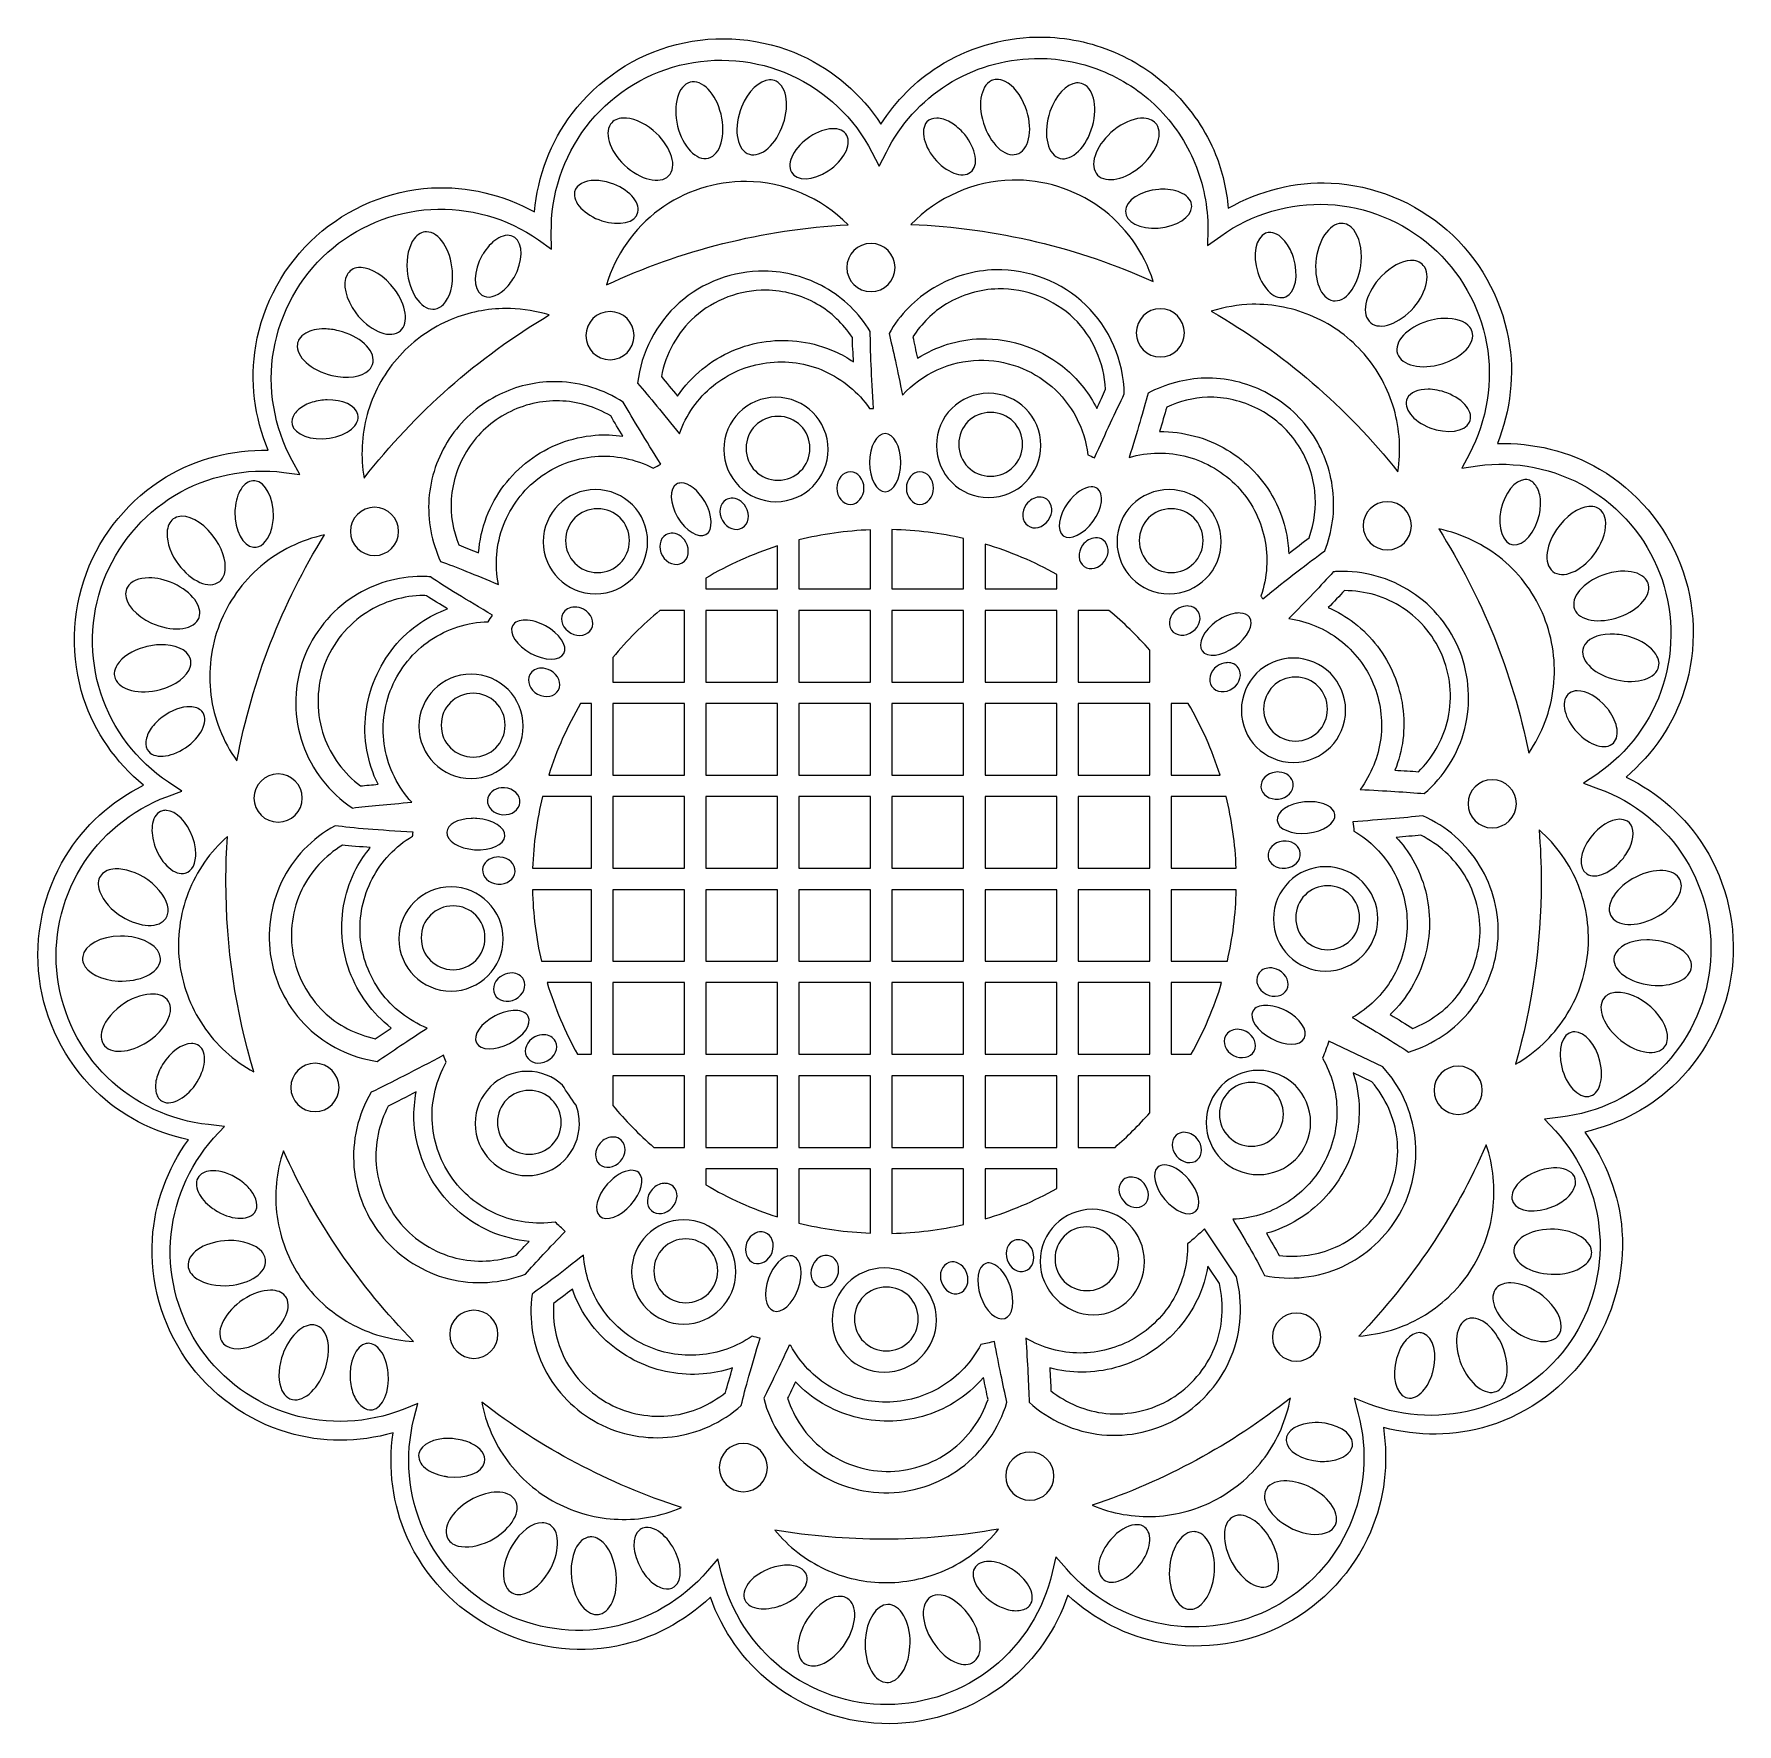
# Model space of a CAD drawing. Header units: centimetres. Extents: x -4.29 to 4.29, y -4.25 to 4.26.
import ezdxf

# ---------------------------------------------------------------- set-up
doc = ezdxf.new("R2010")
doc.units = ezdxf.units.CM
doc.header["$MEASUREMENT"] = 0
doc.layers.add('Layer 1', color=7, linetype='Continuous')

msp = doc.modelspace()

# ---------------------------------------------------------------- linework, layer by layer
at = {"layer": 'Layer 1', "color": 46, "lineweight": 5}
for points, knots in [([(0.75738, 4.24919), (0.58425, 4.24535), (0.41366, 4.19432), (0.26707, 4.1016), (0.26707, 4.1016), (0.14978, 4.02741), (0.05129, 3.92694), (-0.02374, 3.81079), (-0.02374, 3.81079), (-0.12299, 3.96019), (-0.26114, 4.0826), (-0.42525, 4.15664), (-0.42525, 4.15664), (-0.62131, 4.24509), (-0.84542, 4.26426), (-1.05377, 4.21167), (-1.05377, 4.21167), (-1.26228, 4.15904), (-1.44874, 4.03517), (-1.5791, 3.86457), (-1.5791, 3.86457), (-1.68875, 3.72108), (-1.753, 3.54732), (-1.76922, 3.368), (-1.76922, 3.368), (-1.92714, 3.45483), (-2.10734, 3.49946), (-2.28768, 3.4887), (-2.28768, 3.4887), (-2.50209, 3.47591), (-2.70918, 3.38953), (-2.8693, 3.24605), (-2.8693, 3.24605), (-3.0295, 3.1025), (-3.13772, 2.90557), (-3.17387, 2.69382), (-3.17387, 2.69382), (-3.2042, 2.51617), (-3.17997, 2.33325), (-3.11133, 2.16724), (-3.11133, 2.16724), (-3.29114, 2.17054), (-3.47041, 2.1259), (-3.62478, 2.03278), (-3.62478, 2.03278), (-3.80877, 1.92178), (-3.95243, 1.74884), (-4.02754, 1.54747), (-4.02754, 1.54747), (-4.10259, 1.34626), (-4.10771, 1.1222), (-4.0413, 0.91769), (-4.0413, 0.91769), (-3.98547, 0.74577), (-3.87827, 0.59444), (-3.73986, 0.47929), (-3.73986, 0.47929), (-3.90088, 0.39869), (-4.03905, 0.27541), (-4.13261, 0.12094), (-4.13261, 0.12094), (-4.24387, -0.06276), (-4.29102, -0.28192), (-4.26394, -0.49508), (-4.26394, -0.49508), (-4.23687, -0.70821), (-4.13688, -0.90905), (-3.98314, -1.05919), (-3.98314, -1.05919), (-3.85401, -1.1853), (-3.68936, -1.26908), (-3.51347, -1.30685), (-3.51347, -1.30685), (-3.61865, -1.45321), (-3.6838, -1.62692), (-3.69484, -1.80717), (-3.69484, -1.80717), (-3.70797, -2.02169), (-3.64722, -2.23762), (-3.52411, -2.41381), (-3.52411, -2.41381), (-3.40101, -2.58998), (-3.21908, -2.72137), (-3.01316, -2.7828), (-3.01316, -2.7828), (-2.84032, -2.83436), (-2.65532, -2.83232), (-2.4822, -2.78405), (-2.4822, -2.78405), (-2.50725, -2.96217), (-2.48484, -3.14602), (-2.4109, -3.31064), (-2.4109, -3.31064), (-2.32284, -3.50672), (-2.16824, -3.66965), (-1.9775, -3.76843), (-1.9775, -3.76843), (-1.78676, -3.8672), (-1.56489, -3.89909), (-1.35398, -3.85786), (-1.35398, -3.85786), (-1.17678, -3.82322), (-1.01397, -3.73538), (-0.88306, -3.61208), (-0.88306, -3.61208), (-0.82247, -3.7815), (-0.71734, -3.93342), (-0.57536, -4.04485), (-0.57536, -4.04485), (-0.40634, -4.1775), (-0.19366, -4.25053), (0.02127, -4.24935), (0.02127, -4.24935), (0.23613, -4.24816), (0.44777, -4.17315), (0.6154, -4.03859), (0.6154, -4.03859), (0.75624, -3.92554), (0.85949, -3.77208), (0.91809, -3.60206), (0.91809, -3.60206), (1.05062, -3.72404), (1.21459, -3.80951), (1.39214, -3.84221), (1.39214, -3.84221), (1.60336, -3.88111), (1.82583, -3.84749), (2.01566, -3.74652), (2.01566, -3.74652), (2.20543, -3.64559), (2.35698, -3.48062), (2.44281, -3.28373), (2.44281, -3.28373), (2.51493, -3.11828), (2.53552, -2.93437), (2.50848, -2.75652), (2.50848, -2.75652), (2.6824, -2.80279), (2.86718, -2.80256), (3.03944, -2.74902), (3.03944, -2.74902), (3.24453, -2.68527), (3.42553, -2.55195), (3.54664, -2.37441), (3.54664, -2.37441), (3.66771, -2.19691), (3.72598, -1.98012), (3.71049, -1.7659), (3.71049, -1.7659), (3.69746, -1.58567), (3.62969, -1.41316), (3.52287, -1.26808), (3.52287, -1.26808), (3.69838, -1.22838), (3.86229, -1.14233), (3.99004, -1.01479), (3.99004, -1.01479), (4.14199, -0.8631), (4.24048, -0.66182), (4.26522, -0.44818), (4.26522, -0.44818), (4.28995, -0.23463), (4.24036, -0.01533), (4.12701, 0.16721), (4.12701, 0.16721), (4.03191, 0.32035), (3.89265, 0.44178), (3.73113, 0.52056), (3.73113, 0.52056), (3.86779, 0.63724), (3.97256, 0.7894), (4.02632, 0.96147), (4.02632, 0.96147), (4.09037, 1.16649), (4.08302, 1.39132), (4.00568, 1.59187), (4.00568, 1.59187), (3.92834, 1.79243), (3.7831, 1.9632), (3.59792, 2.07218), (3.59792, 2.07218), (3.4425, 2.16364), (3.2623, 2.20631), (3.08259, 2.20101), (3.08259, 2.20101), (3.14953, 2.36784), (3.17125, 2.55133), (3.13888, 2.72885), (3.13888, 2.72885), (3.10033, 2.9402), (2.98964, 3.13574), (2.82806, 3.27732), (2.82806, 3.27732), (2.66662, 3.41878), (2.45931, 3.50325), (2.24456, 3.51372), (2.24456, 3.51372), (2.06362, 3.52254), (1.88382, 3.47572), (1.72673, 3.38676), (1.72673, 3.38676), (1.71723, 3.47996), (1.69872, 3.57181), (1.66294, 3.65818), (1.66294, 3.65818), (1.61411, 3.77606), (1.54151, 3.88413), (1.4503, 3.97401), (1.4503, 3.97401), (1.3593, 4.06368), (1.25084, 4.13445), (1.13197, 4.18164), (1.13197, 4.18164), (1.0131, 4.22883), (0.8851, 4.25202), (0.75736, 4.24918), (0.75736, 4.24918), (0.75736, 4.24918), (0.75738, 4.24919), (0.75738, 4.24919)], [0, 0, 0, 0, 0.0178571, 0.0178571, 0.0178571, 0.0178571, 0.0357143, 0.0357143, 0.0357143, 0.0357143, 0.0535714, 0.0535714, 0.0535714, 0.0535714, 0.0714286, 0.0714286, 0.0714286, 0.0714286, 0.0892857, 0.0892857, 0.0892857, 0.0892857, 0.1071429, 0.1071429, 0.1071429, 0.1071429, 0.125, 0.125, 0.125, 0.125, 0.1428571, 0.1428571, 0.1428571, 0.1428571, 0.1607143, 0.1607143, 0.1607143, 0.1607143, 0.1785714, 0.1785714, 0.1785714, 0.1785714, 0.1964286, 0.1964286, 0.1964286, 0.1964286, 0.2142857, 0.2142857, 0.2142857, 0.2142857, 0.2321429, 0.2321429, 0.2321429, 0.2321429, 0.25, 0.25, 0.25, 0.25, 0.2678571, 0.2678571, 0.2678571, 0.2678571, 0.2857143, 0.2857143, 0.2857143, 0.2857143, 0.3035714, 0.3035714, 0.3035714, 0.3035714, 0.3214286, 0.3214286, 0.3214286, 0.3214286, 0.3392857, 0.3392857, 0.3392857, 0.3392857, 0.3571429, 0.3571429, 0.3571429, 0.3571429, 0.375, 0.375, 0.375, 0.375, 0.3928571, 0.3928571, 0.3928571, 0.3928571, 0.4107143, 0.4107143, 0.4107143, 0.4107143, 0.4285714, 0.4285714, 0.4285714, 0.4285714, 0.4464286, 0.4464286, 0.4464286, 0.4464286, 0.4642857, 0.4642857, 0.4642857, 0.4642857, 0.4821429, 0.4821429, 0.4821429, 0.4821429, 0.5, 0.5, 0.5, 0.5, 0.5178571, 0.5178571, 0.5178571, 0.5178571, 0.5357143, 0.5357143, 0.5357143, 0.5357143, 0.5535714, 0.5535714, 0.5535714, 0.5535714, 0.5714286, 0.5714286, 0.5714286, 0.5714286, 0.5892857, 0.5892857, 0.5892857, 0.5892857, 0.6071429, 0.6071429, 0.6071429, 0.6071429, 0.625, 0.625, 0.625, 0.625, 0.6428571, 0.6428571, 0.6428571, 0.6428571, 0.6607143, 0.6607143, 0.6607143, 0.6607143, 0.6785714, 0.6785714, 0.6785714, 0.6785714, 0.6964286, 0.6964286, 0.6964286, 0.6964286, 0.7142857, 0.7142857, 0.7142857, 0.7142857, 0.7321429, 0.7321429, 0.7321429, 0.7321429, 0.75, 0.75, 0.75, 0.75, 0.7678571, 0.7678571, 0.7678571, 0.7678571, 0.7857143, 0.7857143, 0.7857143, 0.7857143, 0.8035714, 0.8035714, 0.8035714, 0.8035714, 0.8214286, 0.8214286, 0.8214286, 0.8214286, 0.8392857, 0.8392857, 0.8392857, 0.8392857, 0.8571429, 0.8571429, 0.8571429, 0.8571429, 0.875, 0.875, 0.875, 0.875, 0.8928571, 0.8928571, 0.8928571, 0.8928571, 0.9107143, 0.9107143, 0.9107143, 0.9107143, 0.9285714, 0.9285714, 0.9285714, 0.9285714, 0.9464286, 0.9464286, 0.9464286, 0.9464286, 0.9642857, 0.9642857, 0.9642857, 0.9642857, 1, 1, 1, 1]), ([(-0.60286, 2.974), (-0.51352, 2.97293), (-0.42372, 2.94823), (-0.34582, 2.90396), (-0.34582, 2.90396), (-0.27424, 2.86327), (-0.21342, 2.80401), (-0.16758, 2.73573), (-0.16758, 2.73573), (-0.16717, 2.70295), (-0.16343, 2.65174), (-0.16195, 2.61253), (-0.16195, 2.61253), (-0.19167, 2.6323), (-0.223, 2.65045), (-0.25576, 2.66506), (-0.25576, 2.66506), (-0.36447, 2.71355), (-0.48482, 2.73062), (-0.60223, 2.71509), (-0.60223, 2.71509), (-0.71969, 2.69956), (-0.83162, 2.65109), (-0.92368, 2.57625), (-0.92368, 2.57625), (-0.97192, 2.53704), (-1.01393, 2.49092), (-1.04876, 2.43991), (-1.04876, 2.43991), (-1.07617, 2.47309), (-1.10576, 2.50962), (-1.13006, 2.5381), (-1.13006, 2.5381), (-1.10809, 2.65298), (-1.04903, 2.76231), (-0.96183, 2.83954), (-0.96183, 2.83954), (-0.8647, 2.92557), (-0.73234, 2.97529), (-0.60285, 2.974), (-0.60285, 2.974), (-0.60285, 2.974), (-0.60286, 2.974), (-0.60286, 2.974)], [0, 0, 0, 0, 0.0833333, 0.0833333, 0.0833333, 0.0833333, 0.1666667, 0.1666667, 0.1666667, 0.1666667, 0.25, 0.25, 0.25, 0.25, 0.3333333, 0.3333333, 0.3333333, 0.3333333, 0.4166667, 0.4166667, 0.4166667, 0.4166667, 0.5, 0.5, 0.5, 0.5, 0.5833333, 0.5833333, 0.5833333, 0.5833333, 0.6666667, 0.6666667, 0.6666667, 0.6666667, 0.75, 0.75, 0.75, 0.75, 0.8333333, 0.8333333, 0.8333333, 0.8333333, 1, 1, 1, 1]), ([(0.56664, 2.98025), (0.56683, 2.98025), (0.56706, 2.98025), (0.56727, 2.98025), (0.56727, 2.98025), (0.70607, 2.98297), (0.84906, 2.92756), (0.94876, 2.83141), (0.94876, 2.83141), (1.04399, 2.73957), (1.10167, 2.60694), (1.10886, 2.47431), (1.10886, 2.47431), (1.09552, 2.447), (1.07895, 2.40877), (1.06446, 2.378), (1.06446, 2.378), (1.02718, 2.45083), (0.97682, 2.51707), (0.91436, 2.57125), (0.91436, 2.57125), (0.79438, 2.67534), (0.638, 2.73217), (0.47908, 2.72885), (0.47908, 2.72885), (0.47889, 2.72885), (0.47866, 2.72885), (0.47845, 2.72885), (0.47845, 2.72885), (0.36496, 2.72604), (0.25589, 2.68979), (0.16012, 2.63129), (0.16012, 2.63129), (0.15238, 2.66686), (0.14428, 2.70771), (0.13698, 2.73823), (0.13698, 2.73823), (0.18099, 2.80482), (0.23785, 2.86362), (0.30646, 2.90459), (0.30646, 2.90459), (0.38478, 2.95135), (0.47589, 2.97803), (0.56663, 2.98026), (0.56663, 2.98026), (0.56663, 2.98026), (0.56664, 2.98025), (0.56664, 2.98025)], [0, 0, 0, 0, 0.0769231, 0.0769231, 0.0769231, 0.0769231, 0.1538462, 0.1538462, 0.1538462, 0.1538462, 0.2307692, 0.2307692, 0.2307692, 0.2307692, 0.3076923, 0.3076923, 0.3076923, 0.3076923, 0.3846154, 0.3846154, 0.3846154, 0.3846154, 0.4615385, 0.4615385, 0.4615385, 0.4615385, 0.5384615, 0.5384615, 0.5384615, 0.5384615, 0.6153846, 0.6153846, 0.6153846, 0.6153846, 0.6923077, 0.6923077, 0.6923077, 0.6923077, 0.7692308, 0.7692308, 0.7692308, 0.7692308, 0.8461538, 0.8461538, 0.8461538, 0.8461538, 1, 1, 1, 1]), ([(-1.64352, 2.41615), (-1.64333, 2.41614), (-1.6431, 2.41616), (-1.64289, 2.41615), (-1.64289, 2.41615), (-1.55291, 2.41345), (-1.46275, 2.38606), (-1.38523, 2.33985), (-1.38523, 2.33985), (-1.36803, 2.31038), (-1.34318, 2.27089), (-1.32332, 2.23791), (-1.32332, 2.23791), (-1.3696, 2.24417), (-1.41666, 2.24681), (-1.46341, 2.24291), (-1.46341, 2.24291), (-1.584, 2.23285), (-1.6996, 2.18852), (-1.79612, 2.11595), (-1.79612, 2.11595), (-1.89261, 2.04341), (-1.96744, 1.94454), (-2.01063, 1.83139), (-2.01063, 1.83139), (-2.03288, 1.77311), (-2.04604, 1.7118), (-2.05066, 1.65002), (-2.05066, 1.65002), (-2.08395, 1.66335), (-2.1219, 1.67915), (-2.15072, 1.69005), (-2.15072, 1.69005), (-2.17922, 1.76342), (-2.19438, 1.84232), (-2.18887, 1.9202), (-2.18887, 1.9202), (-2.18253, 2.00975), (-2.1527, 2.09903), (-2.10319, 2.17474), (-2.10319, 2.17474), (-2.05376, 2.25032), (-1.98394, 2.31371), (-1.90431, 2.35548), (-1.90431, 2.35548), (-1.82471, 2.39723), (-1.73337, 2.41832), (-1.64352, 2.41614), (-1.64352, 2.41614), (-1.64352, 2.41614), (-1.64352, 2.41614), (-1.64352, 2.41614), (-1.64352, 2.41614), (-1.64352, 2.41614), (-1.64352, 2.41615), (-1.64352, 2.41615)], [0, 0, 0, 0, 0.0666667, 0.0666667, 0.0666667, 0.0666667, 0.1333333, 0.1333333, 0.1333333, 0.1333333, 0.2, 0.2, 0.2, 0.2, 0.2666667, 0.2666667, 0.2666667, 0.2666667, 0.3333333, 0.3333333, 0.3333333, 0.3333333, 0.4, 0.4, 0.4, 0.4, 0.4666667, 0.4666667, 0.4666667, 0.4666667, 0.5333333, 0.5333333, 0.5333333, 0.5333333, 0.6, 0.6, 0.6, 0.6, 0.6666667, 0.6666667, 0.6666667, 0.6666667, 0.7333333, 0.7333333, 0.7333333, 0.7333333, 0.8, 0.8, 0.8, 0.8, 0.8666667, 0.8666667, 0.8666667, 0.8666667, 1, 1, 1, 1]), ([(1.62168, 2.43428), (1.70884, 2.43616), (1.79693, 2.41589), (1.87497, 2.37612), (1.87497, 2.37612), (1.95293, 2.33639), (2.02166, 2.27638), (2.07135, 2.20476), (2.07135, 2.20476), (2.12102, 2.13317), (2.15272, 2.04856), (2.16266, 1.96148), (2.16266, 1.96148), (2.1717, 1.8823), (2.16046, 1.80131), (2.13452, 1.72633), (2.13452, 1.72633), (2.10558, 1.70504), (2.06485, 1.67191), (2.03133, 1.64628), (2.03133, 1.64628), (2.02973, 1.68206), (2.02636, 1.71744), (2.01882, 1.7526), (2.01882, 1.7526), (1.99411, 1.86777), (1.9382, 1.97465), (1.85684, 2.0603), (1.85684, 2.0603), (1.77554, 2.14589), (1.67137, 2.20786), (1.55727, 2.23854), (1.55727, 2.23854), (1.49952, 2.25407), (1.43982, 2.2619), (1.38028, 2.26105), (1.38028, 2.26105), (1.39257, 2.30258), (1.40662, 2.34832), (1.41655, 2.38425), (1.41655, 2.38425), (1.48122, 2.41345), (1.55061, 2.43245), (1.62168, 2.43428)], [0, 0, 0, 0, 0.0833333, 0.0833333, 0.0833333, 0.0833333, 0.1666667, 0.1666667, 0.1666667, 0.1666667, 0.25, 0.25, 0.25, 0.25, 0.3333333, 0.3333333, 0.3333333, 0.3333333, 0.4166667, 0.4166667, 0.4166667, 0.4166667, 0.5, 0.5, 0.5, 0.5, 0.5833333, 0.5833333, 0.5833333, 0.5833333, 0.6666667, 0.6666667, 0.6666667, 0.6666667, 0.75, 0.75, 0.75, 0.75, 0.8333333, 0.8333333, 0.8333333, 0.8333333, 1, 1, 1, 1]), ([(-0.54219, 2.33797), (-0.45206, 2.33797), (-0.38146, 2.26737), (-0.38146, 2.17724), (-0.38146, 2.17724), (-0.38146, 2.08711), (-0.45235, 2.01589), (-0.54219, 2.01589), (-0.54219, 2.01589), (-0.63203, 2.01589), (-0.70292, 2.08711), (-0.70292, 2.17724), (-0.70292, 2.17724), (-0.70292, 2.26737), (-0.63232, 2.33797), (-0.54219, 2.33797)], [0, 0, 0, 0, 0.2, 0.2, 0.2, 0.2, 0.4, 0.4, 0.4, 0.4, 0.6, 0.6, 0.6, 0.6, 1, 1, 1, 1]), ([(0.52911, 2.35798), (0.61924, 2.35798), (0.69046, 2.28709), (0.69046, 2.19725), (0.69046, 2.19725), (0.69046, 2.10741), (0.61924, 2.03652), (0.52911, 2.03652), (0.52911, 2.03652), (0.43898, 2.03652), (0.36838, 2.10712), (0.36838, 2.19725), (0.36838, 2.19725), (0.36838, 2.28738), (0.43898, 2.35798), (0.52911, 2.35798)], [0, 0, 0, 0, 0.2, 0.2, 0.2, 0.2, 0.4, 0.4, 0.4, 0.4, 0.6, 0.6, 0.6, 0.6, 1, 1, 1, 1]), ([(-1.45152, 1.87268), (-1.36139, 1.87268), (-1.29079, 1.80208), (-1.29079, 1.71195), (-1.29079, 1.71195), (-1.29079, 1.62182), (-1.36139, 1.55122), (-1.45152, 1.55122), (-1.45152, 1.55122), (-1.54165, 1.55122), (-1.61287, 1.62211), (-1.61287, 1.71195), (-1.61287, 1.71195), (-1.61287, 1.80179), (-1.54165, 1.87268), (-1.45152, 1.87268)], [0, 0, 0, 0, 0.2, 0.2, 0.2, 0.2, 0.4, 0.4, 0.4, 0.4, 0.6, 0.6, 0.6, 0.6, 1, 1, 1, 1]), ([(1.43907, 1.87268), (1.5292, 1.87268), (1.5998, 1.80208), (1.5998, 1.71195), (1.5998, 1.71195), (1.5998, 1.62182), (1.5292, 1.55122), (1.43907, 1.55122), (1.43907, 1.55122), (1.34894, 1.55122), (1.27834, 1.62182), (1.27834, 1.71195), (1.27834, 1.71195), (1.27834, 1.80208), (1.34894, 1.87268), (1.43907, 1.87268)], [0, 0, 0, 0, 0.2, 0.2, 0.2, 0.2, 0.4, 0.4, 0.4, 0.4, 0.6, 0.6, 0.6, 0.6, 1, 1, 1, 1]), ([(2.31212, 1.45991), (2.415, 1.45983), (2.51936, 1.43006), (2.60543, 1.37361), (2.60543, 1.37361), (2.69698, 1.31357), (2.77025, 1.22282), (2.80993, 1.12095), (2.80993, 1.12095), (2.8496, 1.01912), (2.85676, 0.90258), (2.82994, 0.79637), (2.82994, 0.79637), (2.80623, 0.70248), (2.75408, 0.61565), (2.68485, 0.54746), (2.68485, 0.54746), (2.65016, 0.55018), (2.60621, 0.55244), (2.56665, 0.55496), (2.56665, 0.55496), (2.58597, 0.60425), (2.60006, 0.6559), (2.60668, 0.70881), (2.60668, 0.70881), (2.62054, 0.81969), (2.60449, 0.93292), (2.56165, 1.03589), (2.56165, 1.03589), (2.51873, 1.13903), (2.44971, 1.22917), (2.36152, 1.29731), (2.36152, 1.29731), (2.32123, 1.32844), (2.27712, 1.35406), (2.23081, 1.37486), (2.23081, 1.37486), (2.25778, 1.40318), (2.28878, 1.43462), (2.31211, 1.45991), (2.31211, 1.45991), (2.31211, 1.45991), (2.31212, 1.45991), (2.31212, 1.45991)], [0, 0, 0, 0, 0.0833333, 0.0833333, 0.0833333, 0.0833333, 0.1666667, 0.1666667, 0.1666667, 0.1666667, 0.25, 0.25, 0.25, 0.25, 0.3333333, 0.3333333, 0.3333333, 0.3333333, 0.4166667, 0.4166667, 0.4166667, 0.4166667, 0.5, 0.5, 0.5, 0.5, 0.5833333, 0.5833333, 0.5833333, 0.5833333, 0.6666667, 0.6666667, 0.6666667, 0.6666667, 0.75, 0.75, 0.75, 0.75, 0.8333333, 0.8333333, 0.8333333, 0.8333333, 1, 1, 1, 1]), ([(-2.34647, 1.4349), (-2.33715, 1.43527), (-2.3255, 1.43469), (-2.31395, 1.43427), (-2.31395, 1.43427), (-2.28565, 1.41558), (-2.24141, 1.3894), (-2.20701, 1.36798), (-2.20701, 1.36798), (-2.25419, 1.35012), (-2.30016, 1.32834), (-2.3421, 1.29981), (-2.3421, 1.29981), (-2.44439, 1.23022), (-2.52424, 1.13135), (-2.57225, 1.01776), (-2.57225, 1.01776), (-2.62025, 0.90418), (-2.63557, 0.77828), (-2.61415, 0.65628), (-2.61415, 0.65628), (-2.60366, 0.59649), (-2.58441, 0.53844), (-2.55786, 0.4843), (-2.55786, 0.4843), (-2.58633, 0.48147), (-2.6201, 0.47846), (-2.64542, 0.47554), (-2.64542, 0.47554), (-2.72934, 0.53871), (-2.79606, 0.62734), (-2.83054, 0.72632), (-2.83054, 0.72632), (-2.86835, 0.83488), (-2.86981, 0.95805), (-2.83429, 1.06716), (-2.83429, 1.06716), (-2.79881, 1.17615), (-2.72503, 1.27424), (-2.63041, 1.33983), (-2.63041, 1.33983), (-2.54765, 1.3972), (-2.44702, 1.43093), (-2.34648, 1.43489), (-2.34648, 1.43489), (-2.34648, 1.43489), (-2.34648, 1.43489), (-2.34648, 1.43489), (-2.34648, 1.43489), (-2.34648, 1.43489), (-2.34647, 1.4349), (-2.34647, 1.4349)], [0, 0, 0, 0, 0.0714286, 0.0714286, 0.0714286, 0.0714286, 0.1428571, 0.1428571, 0.1428571, 0.1428571, 0.2142857, 0.2142857, 0.2142857, 0.2142857, 0.2857143, 0.2857143, 0.2857143, 0.2857143, 0.3571429, 0.3571429, 0.3571429, 0.3571429, 0.4285714, 0.4285714, 0.4285714, 0.4285714, 0.5, 0.5, 0.5, 0.5, 0.5714286, 0.5714286, 0.5714286, 0.5714286, 0.6428571, 0.6428571, 0.6428571, 0.6428571, 0.7142857, 0.7142857, 0.7142857, 0.7142857, 0.7857143, 0.7857143, 0.7857143, 0.7857143, 0.8571429, 0.8571429, 0.8571429, 0.8571429, 1, 1, 1, 1]), ([(2.06572, 1.02401), (2.15585, 1.02401), (2.22645, 0.95341), (2.22645, 0.86328), (2.22645, 0.86328), (2.22645, 0.77315), (2.15556, 0.70193), (2.06572, 0.70193), (2.06572, 0.70193), (1.97588, 0.70193), (1.90499, 0.77315), (1.90499, 0.86328), (1.90499, 0.86328), (1.90499, 0.95341), (1.97559, 1.02401), (2.06572, 1.02401)], [0, 0, 0, 0, 0.2, 0.2, 0.2, 0.2, 0.4, 0.4, 0.4, 0.4, 0.6, 0.6, 0.6, 0.6, 1, 1, 1, 1]), ([(-2.07817, 0.94271), (-1.98804, 0.94271), (-1.91744, 0.87211), (-1.91744, 0.78198), (-1.91744, 0.78198), (-1.91744, 0.69185), (-1.98804, 0.62125), (-2.07817, 0.62125), (-2.07817, 0.62125), (-2.1683, 0.62125), (-2.23952, 0.69214), (-2.23952, 0.78198), (-2.23952, 0.78198), (-2.23952, 0.87182), (-2.1683, 0.94271), (-2.07817, 0.94271)], [0, 0, 0, 0, 0.2, 0.2, 0.2, 0.2, 0.4, 0.4, 0.4, 0.4, 0.6, 0.6, 0.6, 0.6, 1, 1, 1, 1]), ([(-2.73734, 0.17722), (-2.70134, 0.17282), (-2.64236, 0.1692), (-2.59663, 0.16534), (-2.59663, 0.16534), (-2.62296, 0.13245), (-2.64778, 0.09781), (-2.6673, 0.06027), (-2.6673, 0.06027), (-2.72231, -0.04553), (-2.74764, -0.16542), (-2.7386, -0.28495), (-2.7386, -0.28495), (-2.72959, -0.40413), (-2.68707, -0.51928), (-2.61665, -0.61579), (-2.61665, -0.61579), (-2.58115, -0.66444), (-2.53884, -0.70725), (-2.49157, -0.744), (-2.49157, -0.744), (-2.51807, -0.76177), (-2.54717, -0.78113), (-2.57162, -0.79778), (-2.57162, -0.79778), (-2.66852, -0.77691), (-2.76082, -0.73012), (-2.83179, -0.66144), (-2.83179, -0.66144), (-2.91129, -0.58451), (-2.96687, -0.48007), (-2.98626, -0.37126), (-2.98626, -0.37126), (-3.00566, -0.26242), (-2.98921, -0.14563), (-2.94123, -0.04605), (-2.94123, -0.04605), (-2.89702, 0.0457), (-2.82437, 0.12411), (-2.73735, 0.17722), (-2.73735, 0.17722), (-2.73735, 0.17722), (-2.73734, 0.17722), (-2.73734, 0.17722)], [0, 0, 0, 0, 0.0833333, 0.0833333, 0.0833333, 0.0833333, 0.1666667, 0.1666667, 0.1666667, 0.1666667, 0.25, 0.25, 0.25, 0.25, 0.3333333, 0.3333333, 0.3333333, 0.3333333, 0.4166667, 0.4166667, 0.4166667, 0.4166667, 0.5, 0.5, 0.5, 0.5, 0.5833333, 0.5833333, 0.5833333, 0.5833333, 0.6666667, 0.6666667, 0.6666667, 0.6666667, 0.75, 0.75, 0.75, 0.75, 0.8333333, 0.8333333, 0.8333333, 0.8333333, 1, 1, 1, 1]), ([(2.69674, 0.22725), (2.78626, 0.18296), (2.86466, 0.11255), (2.91688, 0.02712), (2.91688, 0.02712), (2.97316, -0.06494), (3.00084, -0.17522), (2.99443, -0.28245), (2.99443, -0.28245), (2.98802, -0.38977), (2.94732, -0.49685), (2.88061, -0.58139), (2.88061, -0.58139), (2.82272, -0.65476), (2.74331, -0.71137), (2.65609, -0.74587), (2.65609, -0.74587), (2.62353, -0.72515), (2.58156, -0.69998), (2.54289, -0.67645), (2.54289, -0.67645), (2.58452, -0.63637), (2.62088, -0.59085), (2.65046, -0.54074), (2.65046, -0.54074), (2.70775, -0.4437), (2.73955, -0.33197), (2.74052, -0.21866), (2.74052, -0.21866), (2.74148, -0.10562), (2.71246, 0.00583), (2.65672, 0.10405), (2.65672, 0.10405), (2.63358, 0.14482), (2.6048, 0.18202), (2.57354, 0.21662), (2.57354, 0.21662), (2.61373, 0.22013), (2.66164, 0.22362), (2.69674, 0.22725)], [0, 0, 0, 0, 0.0909091, 0.0909091, 0.0909091, 0.0909091, 0.1818182, 0.1818182, 0.1818182, 0.1818182, 0.2727273, 0.2727273, 0.2727273, 0.2727273, 0.3636364, 0.3636364, 0.3636364, 0.3636364, 0.4545455, 0.4545455, 0.4545455, 0.4545455, 0.5454545, 0.5454545, 0.5454545, 0.5454545, 0.6363636, 0.6363636, 0.6363636, 0.6363636, 0.7272727, 0.7272727, 0.7272727, 0.7272727, 0.8181818, 0.8181818, 0.8181818, 0.8181818, 1, 1, 1, 1]), ([(2.22769, -0.02728), (2.31782, -0.02728), (2.38842, -0.09788), (2.38842, -0.18801), (2.38842, -0.18801), (2.38842, -0.27814), (2.31753, -0.34936), (2.22769, -0.34936), (2.22769, -0.34936), (2.13785, -0.34936), (2.06696, -0.27814), (2.06696, -0.18801), (2.06696, -0.18801), (2.06696, -0.09788), (2.13756, -0.02728), (2.22769, -0.02728)], [0, 0, 0, 0, 0.2, 0.2, 0.2, 0.2, 0.4, 0.4, 0.4, 0.4, 0.6, 0.6, 0.6, 0.6, 1, 1, 1, 1]), ([(-2.17949, -0.1286), (-2.08936, -0.1286), (-2.01876, -0.1992), (-2.01876, -0.28933), (-2.01876, -0.28933), (-2.01876, -0.37946), (-2.08936, -0.45006), (-2.17949, -0.45006), (-2.17949, -0.45006), (-2.26962, -0.45006), (-2.34022, -0.37946), (-2.34022, -0.28933), (-2.34022, -0.28933), (-2.34022, -0.1992), (-2.26962, -0.1286), (-2.17949, -0.1286)], [0, 0, 0, 0, 0.2, 0.2, 0.2, 0.2, 0.4, 0.4, 0.4, 0.4, 0.6, 0.6, 0.6, 0.6, 1, 1, 1, 1]), ([(1.8437, -1.01791), (1.93383, -1.01791), (2.00443, -1.08851), (2.00443, -1.17864), (2.00443, -1.17864), (2.00443, -1.26877), (1.93383, -1.33937), (1.8437, -1.33937), (1.8437, -1.33937), (1.75357, -1.33937), (1.68235, -1.26848), (1.68235, -1.17864), (1.68235, -1.17864), (1.68235, -1.0888), (1.75357, -1.01791), (1.8437, -1.01791)], [0, 0, 0, 0, 0.2, 0.2, 0.2, 0.2, 0.4, 0.4, 0.4, 0.4, 0.6, 0.6, 0.6, 0.6, 1, 1, 1, 1]), ([(2.35653, -0.97038), (2.35653, -0.97038), (2.45034, -1.01541), (2.45034, -1.01541), (2.45034, -1.01541), (2.5193, -1.09574), (2.56538, -1.19771), (2.5773, -1.30247), (2.5773, -1.30247), (2.58983, -1.41265), (2.56585, -1.5289), (2.51101, -1.6258), (2.51101, -1.6258), (2.4563, -1.72247), (2.36888, -1.80236), (2.26773, -1.84844), (2.26773, -1.84844), (2.17966, -1.88857), (2.07965, -1.90172), (1.98317, -1.89034), (1.98317, -1.89034), (1.96669, -1.85909), (1.94187, -1.81668), (1.92, -1.77839), (1.92, -1.77839), (1.97486, -1.76253), (2.02804, -1.73931), (2.07698, -1.7096), (2.07698, -1.7096), (2.17181, -1.65202), (2.25042, -1.57029), (2.30462, -1.4732), (2.30462, -1.4732), (2.35873, -1.37629), (2.38729, -1.26661), (2.38655, -1.1555), (2.38655, -1.1555), (2.38613, -1.09235), (2.37512, -1.03022), (2.35653, -0.97038)], [0, 0, 0, 0, 0.0909091, 0.0909091, 0.0909091, 0.0909091, 0.1818182, 0.1818182, 0.1818182, 0.1818182, 0.2727273, 0.2727273, 0.2727273, 0.2727273, 0.3636364, 0.3636364, 0.3636364, 0.3636364, 0.4545455, 0.4545455, 0.4545455, 0.4545455, 0.5454545, 0.5454545, 0.5454545, 0.5454545, 0.6363636, 0.6363636, 0.6363636, 0.6363636, 0.7272727, 0.7272727, 0.7272727, 0.7272727, 0.8181818, 0.8181818, 0.8181818, 0.8181818, 1, 1, 1, 1]), ([(-2.36523, -1.06544), (-2.3736, -1.11137), (-2.37835, -1.15792), (-2.37649, -1.2049), (-2.37649, -1.2049), (-2.37172, -1.32523), (-2.33297, -1.44315), (-2.26517, -1.54261), (-2.26517, -1.54261), (-2.19725, -1.64224), (-2.10191, -1.72069), (-1.99187, -1.769), (-1.99187, -1.769), (-1.92969, -1.7963), (-1.8633, -1.81238), (-1.79612, -1.81903), (-1.79612, -1.81903), (-1.817, -1.8415), (-1.84242, -1.86832), (-1.86054, -1.88845), (-1.86054, -1.88845), (-1.95812, -1.92214), (-2.06661, -1.92816), (-2.16636, -1.90283), (-2.16636, -1.90283), (-2.27248, -1.87588), (-2.37133, -1.81443), (-2.44216, -1.73085), (-2.44216, -1.73085), (-2.51305, -1.64719), (-2.5581, -1.53894), (-2.56724, -1.43003), (-2.56724, -1.43003), (-2.57565, -1.32981), (-2.55294, -1.22672), (-2.50595, -1.13734), (-2.50595, -1.13734), (-2.46556, -1.1175), (-2.41177, -1.08918), (-2.36524, -1.06542), (-2.36524, -1.06542), (-2.36524, -1.06542), (-2.36523, -1.06544), (-2.36523, -1.06544)], [0, 0, 0, 0, 0.0833333, 0.0833333, 0.0833333, 0.0833333, 0.1666667, 0.1666667, 0.1666667, 0.1666667, 0.25, 0.25, 0.25, 0.25, 0.3333333, 0.3333333, 0.3333333, 0.3333333, 0.4166667, 0.4166667, 0.4166667, 0.4166667, 0.5, 0.5, 0.5, 0.5, 0.5833333, 0.5833333, 0.5833333, 0.5833333, 0.6666667, 0.6666667, 0.6666667, 0.6666667, 0.75, 0.75, 0.75, 0.75, 0.8333333, 0.8333333, 0.8333333, 0.8333333, 1, 1, 1, 1]), ([(-1.79549, -1.05856), (-1.70536, -1.05856), (-1.63476, -1.12916), (-1.63476, -1.21929), (-1.63476, -1.21929), (-1.63476, -1.30942), (-1.70536, -1.38002), (-1.79549, -1.38002), (-1.79549, -1.38002), (-1.88562, -1.38002), (-1.95622, -1.30942), (-1.95622, -1.21929), (-1.95622, -1.21929), (-1.95622, -1.12916), (-1.88562, -1.05856), (-1.79549, -1.05856)], [0, 0, 0, 0, 0.2, 0.2, 0.2, 0.2, 0.4, 0.4, 0.4, 0.4, 0.6, 0.6, 0.6, 0.6, 1, 1, 1, 1]), ([(1.01442, -1.74588), (1.10455, -1.74588), (1.17515, -1.81648), (1.17515, -1.90661), (1.17515, -1.90661), (1.17515, -1.99674), (1.10455, -2.06734), (1.01442, -2.06734), (1.01442, -2.06734), (0.92429, -2.06734), (0.85369, -1.99674), (0.85369, -1.90661), (0.85369, -1.90661), (0.85369, -1.81648), (0.92429, -1.74588), (1.01442, -1.74588)], [0, 0, 0, 0, 0.2, 0.2, 0.2, 0.2, 0.4, 0.4, 0.4, 0.4, 0.6, 0.6, 0.6, 0.6, 1, 1, 1, 1]), ([(-1.00686, -1.80654), (-0.91673, -1.80654), (-0.84613, -1.87714), (-0.84613, -1.96727), (-0.84613, -1.96727), (-0.84613, -2.0574), (-0.91673, -2.128), (-1.00686, -2.128), (-1.00686, -2.128), (-1.09699, -2.128), (-1.16759, -2.0574), (-1.16759, -1.96727), (-1.16759, -1.96727), (-1.16759, -1.87714), (-1.09699, -1.80654), (-1.00686, -1.80654)], [0, 0, 0, 0, 0.2, 0.2, 0.2, 0.2, 0.4, 0.4, 0.4, 0.4, 0.6, 0.6, 0.6, 0.6, 1, 1, 1, 1]), ([(1.62356, -1.9435), (1.62356, -1.9435), (1.68172, -2.03106), (1.68172, -2.03106), (1.68172, -2.03106), (1.70696, -2.13752), (1.69904, -2.25356), (1.65795, -2.35502), (1.65795, -2.35502), (1.6153, -2.46033), (1.53628, -2.55274), (1.43906, -2.61143), (1.43906, -2.61143), (1.34176, -2.67017), (1.22325, -2.69718), (1.1101, -2.68585), (1.1101, -2.68585), (1.00969, -2.6758), (0.91239, -2.63448), (0.83305, -2.57203), (0.83305, -2.57203), (0.83179, -2.53805), (0.82883, -2.49502), (0.8268, -2.45633), (0.8268, -2.45633), (0.87991, -2.47035), (0.93477, -2.47754), (0.99003, -2.47759), (0.99003, -2.47759), (1.10392, -2.4777), (1.21628, -2.44739), (1.31461, -2.39003), (1.31461, -2.39003), (1.41281, -2.33275), (1.49497, -2.24983), (1.55101, -2.1505), (1.55101, -2.1505), (1.58728, -2.08622), (1.61098, -2.01596), (1.62356, -1.94349), (1.62356, -1.94349), (1.62356, -1.94349), (1.62356, -1.9435), (1.62356, -1.9435)], [0, 0, 0, 0, 0.0833333, 0.0833333, 0.0833333, 0.0833333, 0.1666667, 0.1666667, 0.1666667, 0.1666667, 0.25, 0.25, 0.25, 0.25, 0.3333333, 0.3333333, 0.3333333, 0.3333333, 0.4166667, 0.4166667, 0.4166667, 0.4166667, 0.5, 0.5, 0.5, 0.5, 0.5833333, 0.5833333, 0.5833333, 0.5833333, 0.6666667, 0.6666667, 0.6666667, 0.6666667, 0.75, 0.75, 0.75, 0.75, 0.8333333, 0.8333333, 0.8333333, 0.8333333, 1, 1, 1, 1]), ([(0.00378, -2.0492), (0.09391, -2.0492), (0.16451, -2.1198), (0.16451, -2.20993), (0.16451, -2.20993), (0.16451, -2.30006), (0.09391, -2.37066), (0.00378, -2.37066), (0.00378, -2.37066), (-0.08635, -2.37066), (-0.15695, -2.30006), (-0.15695, -2.20993), (-0.15695, -2.20993), (-0.15695, -2.1198), (-0.08635, -2.0492), (0.00378, -2.0492)], [0, 0, 0, 0, 0.2, 0.2, 0.2, 0.2, 0.4, 0.4, 0.4, 0.4, 0.6, 0.6, 0.6, 0.6, 1, 1, 1, 1]), ([(-1.57848, -2.06045), (-1.56027, -2.11204), (-1.53563, -2.16183), (-1.50468, -2.20742), (-1.50468, -2.20742), (-1.4408, -2.30153), (-1.35197, -2.37722), (-1.24952, -2.42631), (-1.24952, -2.42631), (-1.14703, -2.47542), (-1.03306, -2.49613), (-0.91994, -2.48697), (-0.91994, -2.48697), (-0.86934, -2.48287), (-0.81979, -2.47265), (-0.77172, -2.45695), (-0.77172, -2.45695), (-0.78287, -2.49732), (-0.79799, -2.54698), (-0.80612, -2.58015), (-0.80612, -2.58015), (-0.88327, -2.64263), (-0.9784, -2.68439), (-1.07692, -2.69647), (-1.07692, -2.69647), (-1.18431, -2.70964), (-1.29685, -2.68898), (-1.39212, -2.63831), (-1.39212, -2.63831), (-1.48747, -2.5876), (-1.56818, -2.50578), (-1.61726, -2.40941), (-1.61726, -2.40941), (-1.66042, -2.32467), (-1.679, -2.22688), (-1.67292, -2.13173), (-1.67292, -2.13173), (-1.64571, -2.11207), (-1.61014, -2.08439), (-1.57849, -2.06043), (-1.57849, -2.06043), (-1.57849, -2.06043), (-1.57848, -2.06045), (-1.57848, -2.06045)], [0, 0, 0, 0, 0.0833333, 0.0833333, 0.0833333, 0.0833333, 0.1666667, 0.1666667, 0.1666667, 0.1666667, 0.25, 0.25, 0.25, 0.25, 0.3333333, 0.3333333, 0.3333333, 0.3333333, 0.4166667, 0.4166667, 0.4166667, 0.4166667, 0.5, 0.5, 0.5, 0.5, 0.5833333, 0.5833333, 0.5833333, 0.5833333, 0.6666667, 0.6666667, 0.6666667, 0.6666667, 0.75, 0.75, 0.75, 0.75, 0.8333333, 0.8333333, 0.8333333, 0.8333333, 1, 1, 1, 1]), ([(0.49347, -2.50511), (0.50104, -2.54156), (0.5088, -2.58374), (0.51598, -2.61581), (0.51598, -2.61581), (0.48118, -2.71753), (0.4145, -2.81017), (0.32774, -2.8741), (0.32774, -2.8741), (0.23507, -2.94239), (0.11822, -2.97976), (0.00316, -2.97792), (0.00316, -2.97792), (-0.11214, -2.97607), (-0.22796, -2.93525), (-0.31829, -2.8641), (-0.31829, -2.8641), (-0.3999, -2.79982), (-0.46137, -2.70844), (-0.49403, -2.60956), (-0.49403, -2.60956), (-0.48207, -2.5858), (-0.46776, -2.55403), (-0.45463, -2.52701), (-0.45463, -2.52701), (-0.41445, -2.56892), (-0.36839, -2.60541), (-0.31829, -2.6352), (-0.31829, -2.6352), (-0.21786, -2.69493), (-0.10251, -2.72584), (0.0138, -2.72526), (0.0138, -2.72526), (0.13034, -2.72468), (0.24555, -2.69211), (0.34526, -2.63145), (0.34526, -2.63145), (0.40131, -2.59735), (0.45048, -2.55418), (0.49348, -2.50512), (0.49348, -2.50512), (0.49348, -2.50512), (0.49347, -2.50511), (0.49347, -2.50511)], [0, 0, 0, 0, 0.0833333, 0.0833333, 0.0833333, 0.0833333, 0.1666667, 0.1666667, 0.1666667, 0.1666667, 0.25, 0.25, 0.25, 0.25, 0.3333333, 0.3333333, 0.3333333, 0.3333333, 0.4166667, 0.4166667, 0.4166667, 0.4166667, 0.5, 0.5, 0.5, 0.5, 0.5833333, 0.5833333, 0.5833333, 0.5833333, 0.6666667, 0.6666667, 0.6666667, 0.6666667, 0.75, 0.75, 0.75, 0.75, 0.8333333, 0.8333333, 0.8333333, 0.8333333, 1, 1, 1, 1])]:
    msp.add_open_spline(points, degree=3, knots=knots, dxfattribs=at)
at = {"layer": 'Layer 1', "color": 231, "lineweight": 5}
for points, knots in [([(0.74952, 4.14139), (0.5951, 4.13796), (0.44165, 4.092), (0.31112, 4.00943), (0.31112, 4.00943), (0.18058, 3.92686), (0.07331, 3.8079), (0.00405, 3.66984), (0.00405, 3.66984), (0.00405, 3.66984), (-0.03222, 3.59792), (-0.03222, 3.59792), (-0.03222, 3.59792), (-0.03222, 3.59792), (-0.06912, 3.66984), (-0.06912, 3.66984), (-0.06912, 3.66984), (-0.15677, 3.83988), (-0.30312, 3.97892), (-0.4775, 4.05759), (-0.4775, 4.05759), (-0.65188, 4.13626), (-0.85362, 4.15381), (-1.03911, 4.107), (-1.03911, 4.107), (-1.2246, 4.06018), (-1.39263, 3.94881), (-1.50878, 3.7968), (-1.50878, 3.7968), (-1.62494, 3.6448), (-1.68806, 3.45336), (-1.68452, 3.26209), (-1.68452, 3.26209), (-1.68452, 3.26209), (-1.68327, 3.18079), (-1.68327, 3.18079), (-1.68327, 3.18079), (-1.68327, 3.18079), (-1.74956, 3.22769), (-1.74956, 3.22769), (-1.74956, 3.22769), (-1.9062, 3.33752), (-2.10081, 3.3923), (-2.29178, 3.38091), (-2.29178, 3.38091), (-2.48276, 3.36952), (-2.669, 3.29219), (-2.81149, 3.16452), (-2.81149, 3.16452), (-2.95397, 3.03685), (-3.05134, 2.85967), (-3.08354, 2.67108), (-3.08354, 2.67108), (-3.11574, 2.4825), (-3.08241, 2.28344), (-2.99036, 2.11573), (-2.99036, 2.11573), (-2.99036, 2.11573), (-2.95159, 2.04506), (-2.95159, 2.04506), (-2.95159, 2.04506), (-2.95159, 2.04506), (-3.03164, 2.05569), (-3.03164, 2.05569), (-3.03164, 2.05569), (-3.22136, 2.08014), (-3.41882, 2.03818), (-3.58262, 1.93937), (-3.58262, 1.93937), (-3.74641, 1.84056), (-3.87537, 1.6852), (-3.94222, 1.50597), (-3.94222, 1.50597), (-4.00907, 1.32674), (-4.01381, 1.12505), (-3.95473, 0.94311), (-3.95473, 0.94311), (-3.89565, 0.76117), (-3.77328, 0.60046), (-3.61389, 0.4947), (-3.61389, 0.4947), (-3.61389, 0.4947), (-3.54635, 0.44967), (-3.54635, 0.44967), (-3.54635, 0.44967), (-3.54635, 0.44967), (-3.62202, 0.42153), (-3.62202, 0.42153), (-3.62202, 0.42153), (-3.80134, 0.35499), (-3.95696, 0.22615), (-4.05605, 0.06255), (-4.05605, 0.06255), (-4.15513, -0.10105), (-4.1971, -0.29806), (-4.173, -0.4878), (-4.173, -0.4878), (-4.1489, -0.67754), (-4.05905, -0.85824), (-3.92222, -0.99187), (-3.92222, -0.99187), (-3.78538, -1.1255), (-3.60278, -1.21117), (-3.41252, -1.23077), (-3.41252, -1.23077), (-3.41252, -1.23077), (-3.33184, -1.23953), (-3.33184, -1.23953), (-3.33184, -1.23953), (-3.33184, -1.23953), (-3.38625, -1.29957), (-3.38625, -1.29957), (-3.38625, -1.29957), (-3.51413, -1.44185), (-3.59157, -1.62833), (-3.60326, -1.81928), (-3.60326, -1.81928), (-3.61495, -2.01023), (-3.56024, -2.20469), (-3.45066, -2.3615), (-3.45066, -2.3615), (-3.34108, -2.51831), (-3.17744, -2.63641), (-2.99412, -2.69109), (-2.99412, -2.69109), (-2.8108, -2.74577), (-2.60946, -2.73661), (-2.43189, -2.66545), (-2.43189, -2.66545), (-2.43189, -2.66545), (-2.35684, -2.63543), (-2.35684, -2.63543), (-2.35684, -2.63543), (-2.35684, -2.63543), (-2.37685, -2.7136), (-2.37685, -2.7136), (-2.37685, -2.7136), (-2.42394, -2.89897), (-2.40642, -3.10012), (-2.32807, -3.27458), (-2.32807, -3.27458), (-2.24972, -3.44905), (-2.11078, -3.59564), (-1.94095, -3.68359), (-1.94095, -3.68359), (-1.77112, -3.77154), (-1.57142, -3.80033), (-1.38372, -3.76364), (-1.38372, -3.76364), (-1.19602, -3.72695), (-1.022, -3.62514), (-0.89779, -3.47971), (-0.89779, -3.47971), (-0.89779, -3.47971), (-0.84526, -3.41779), (-0.84526, -3.41779), (-0.84526, -3.41779), (-0.84526, -3.41779), (-0.8265, -3.49659), (-0.8265, -3.49659), (-0.8265, -3.49659), (-0.78206, -3.68263), (-0.67302, -3.85255), (-0.52256, -3.97064), (-0.52256, -3.97064), (-0.3721, -4.08873), (-0.18099, -4.15431), (0.01028, -4.15326), (0.01028, -4.15326), (0.20155, -4.1522), (0.39209, -4.08475), (0.54124, -3.96502), (0.54124, -3.96502), (0.6904, -3.84529), (0.79716, -3.67373), (0.83955, -3.48722), (0.83955, -3.48722), (0.83955, -3.48722), (0.85769, -3.40842), (0.85769, -3.40842), (0.85769, -3.40842), (0.85769, -3.40842), (0.91085, -3.46971), (0.91085, -3.46971), (0.91085, -3.46971), (1.03665, -3.61379), (1.21242, -3.71337), (1.40054, -3.74801), (1.40054, -3.74801), (1.58865, -3.78265), (1.78827, -3.75215), (1.95714, -3.66233), (1.95714, -3.66233), (2.12601, -3.57251), (2.26283, -3.42428), (2.33926, -3.24894), (2.33926, -3.24894), (2.41569, -3.0736), (2.43094, -2.87218), (2.38179, -2.68733), (2.38179, -2.68733), (2.38179, -2.68733), (2.36115, -2.60916), (2.36115, -2.60916), (2.36115, -2.60916), (2.36115, -2.60916), (2.4362, -2.63856), (2.4362, -2.63856), (2.4362, -2.63856), (2.61454, -2.70761), (2.81644, -2.71409), (2.99906, -2.65732), (2.99906, -2.65732), (3.18168, -2.60055), (3.34409, -2.48072), (3.45185, -2.32273), (3.45185, -2.32273), (3.55961, -2.16475), (3.61199, -1.97), (3.59819, -1.77926), (3.59819, -1.77926), (3.5844, -1.58852), (3.50429, -1.40289), (3.37492, -1.26206), (3.37492, -1.26206), (3.37492, -1.26206), (3.31989, -1.20265), (3.31989, -1.20265), (3.31989, -1.20265), (3.31989, -1.20265), (3.40057, -1.19327), (3.40057, -1.19327), (3.40057, -1.19327), (3.59063, -1.1716), (3.77239, -1.08388), (3.90777, -0.94874), (3.90777, -0.94874), (4.04315, -0.8136), (4.13155, -0.63219), (4.15355, -0.44217), (4.15355, -0.44217), (4.17555, -0.25215), (4.13126, -0.05495), (4.03034, 0.10756), (4.03034, 0.10756), (3.92943, 0.27007), (3.77264, 0.397), (3.59256, 0.46153), (3.59256, 0.46153), (3.59256, 0.46153), (3.51626, 0.48905), (3.51626, 0.48905), (3.51626, 0.48905), (3.51626, 0.48905), (3.58318, 0.53408), (3.58318, 0.53408), (3.58318, 0.53408), (3.74133, 0.64162), (3.86137, 0.8037), (3.91839, 0.98624), (3.91839, 0.98624), (3.97542, 1.16879), (3.96906, 1.37066), (3.90026, 1.5491), (3.90026, 1.5491), (3.83145, 1.72754), (3.70047, 1.88175), (3.53565, 1.97875), (3.53565, 1.97875), (3.37083, 2.07575), (3.17283, 2.1153), (2.98342, 2.08882), (2.98342, 2.08882), (2.98342, 2.08882), (2.90337, 2.07756), (2.90337, 2.07756), (2.90337, 2.07756), (2.90337, 2.07756), (2.94152, 2.14886), (2.94152, 2.14886), (2.94152, 2.14886), (3.0316, 2.31757), (3.06277, 2.5167), (3.02845, 2.70484), (3.02845, 2.70484), (2.99413, 2.89298), (2.89461, 3.06849), (2.75077, 3.19453), (2.75077, 3.19453), (2.60693, 3.32057), (2.42021, 3.3966), (2.22919, 3.40591), (2.22919, 3.40591), (2.03817, 3.41522), (1.84426, 3.35789), (1.68885, 3.24643), (1.68885, 3.24643), (1.68885, 3.24643), (1.62256, 3.19953), (1.62256, 3.19953), (1.62256, 3.19953), (1.62256, 3.19953), (1.62381, 3.28021), (1.62381, 3.28021), (1.62381, 3.28021), (1.62465, 3.39427), (1.60179, 3.50817), (1.55814, 3.61355), (1.55814, 3.61355), (1.51449, 3.71893), (1.44989, 3.81555), (1.36864, 3.8956), (1.36864, 3.8956), (1.28739, 3.97566), (1.1901, 4.03925), (1.08408, 4.08134), (1.08408, 4.08134), (0.97807, 4.12343), (0.86353, 4.14391), (0.74949, 4.14138), (0.74949, 4.14138), (0.74949, 4.14138), (0.74952, 4.14139), (0.74952, 4.14139)], [0, 0, 0, 0, 0.0121951, 0.0121951, 0.0121951, 0.0121951, 0.0243902, 0.0243902, 0.0243902, 0.0243902, 0.0365854, 0.0365854, 0.0365854, 0.0365854, 0.0487805, 0.0487805, 0.0487805, 0.0487805, 0.0609756, 0.0609756, 0.0609756, 0.0609756, 0.0731707, 0.0731707, 0.0731707, 0.0731707, 0.0853659, 0.0853659, 0.0853659, 0.0853659, 0.097561, 0.097561, 0.097561, 0.097561, 0.1097561, 0.1097561, 0.1097561, 0.1097561, 0.1219512, 0.1219512, 0.1219512, 0.1219512, 0.1341463, 0.1341463, 0.1341463, 0.1341463, 0.1463415, 0.1463415, 0.1463415, 0.1463415, 0.1585366, 0.1585366, 0.1585366, 0.1585366, 0.1707317, 0.1707317, 0.1707317, 0.1707317, 0.1829268, 0.1829268, 0.1829268, 0.1829268, 0.195122, 0.195122, 0.195122, 0.195122, 0.2073171, 0.2073171, 0.2073171, 0.2073171, 0.2195122, 0.2195122, 0.2195122, 0.2195122, 0.2317073, 0.2317073, 0.2317073, 0.2317073, 0.2439024, 0.2439024, 0.2439024, 0.2439024, 0.2560976, 0.2560976, 0.2560976, 0.2560976, 0.2682927, 0.2682927, 0.2682927, 0.2682927, 0.2804878, 0.2804878, 0.2804878, 0.2804878, 0.2926829, 0.2926829, 0.2926829, 0.2926829, 0.304878, 0.304878, 0.304878, 0.304878, 0.3170732, 0.3170732, 0.3170732, 0.3170732, 0.3292683, 0.3292683, 0.3292683, 0.3292683, 0.3414634, 0.3414634, 0.3414634, 0.3414634, 0.3536585, 0.3536585, 0.3536585, 0.3536585, 0.3658537, 0.3658537, 0.3658537, 0.3658537, 0.3780488, 0.3780488, 0.3780488, 0.3780488, 0.3902439, 0.3902439, 0.3902439, 0.3902439, 0.402439, 0.402439, 0.402439, 0.402439, 0.4146341, 0.4146341, 0.4146341, 0.4146341, 0.4268293, 0.4268293, 0.4268293, 0.4268293, 0.4390244, 0.4390244, 0.4390244, 0.4390244, 0.4512195, 0.4512195, 0.4512195, 0.4512195, 0.4634146, 0.4634146, 0.4634146, 0.4634146, 0.4756098, 0.4756098, 0.4756098, 0.4756098, 0.4878049, 0.4878049, 0.4878049, 0.4878049, 0.5, 0.5, 0.5, 0.5, 0.5121951, 0.5121951, 0.5121951, 0.5121951, 0.5243902, 0.5243902, 0.5243902, 0.5243902, 0.5365854, 0.5365854, 0.5365854, 0.5365854, 0.5487805, 0.5487805, 0.5487805, 0.5487805, 0.5609756, 0.5609756, 0.5609756, 0.5609756, 0.5731707, 0.5731707, 0.5731707, 0.5731707, 0.5853659, 0.5853659, 0.5853659, 0.5853659, 0.597561, 0.597561, 0.597561, 0.597561, 0.6097561, 0.6097561, 0.6097561, 0.6097561, 0.6219512, 0.6219512, 0.6219512, 0.6219512, 0.6341463, 0.6341463, 0.6341463, 0.6341463, 0.6463415, 0.6463415, 0.6463415, 0.6463415, 0.6585366, 0.6585366, 0.6585366, 0.6585366, 0.6707317, 0.6707317, 0.6707317, 0.6707317, 0.6829268, 0.6829268, 0.6829268, 0.6829268, 0.695122, 0.695122, 0.695122, 0.695122, 0.7073171, 0.7073171, 0.7073171, 0.7073171, 0.7195122, 0.7195122, 0.7195122, 0.7195122, 0.7317073, 0.7317073, 0.7317073, 0.7317073, 0.7439024, 0.7439024, 0.7439024, 0.7439024, 0.7560976, 0.7560976, 0.7560976, 0.7560976, 0.7682927, 0.7682927, 0.7682927, 0.7682927, 0.7804878, 0.7804878, 0.7804878, 0.7804878, 0.7926829, 0.7926829, 0.7926829, 0.7926829, 0.804878, 0.804878, 0.804878, 0.804878, 0.8170732, 0.8170732, 0.8170732, 0.8170732, 0.8292683, 0.8292683, 0.8292683, 0.8292683, 0.8414634, 0.8414634, 0.8414634, 0.8414634, 0.8536585, 0.8536585, 0.8536585, 0.8536585, 0.8658537, 0.8658537, 0.8658537, 0.8658537, 0.8780488, 0.8780488, 0.8780488, 0.8780488, 0.8902439, 0.8902439, 0.8902439, 0.8902439, 0.902439, 0.902439, 0.902439, 0.902439, 0.9146341, 0.9146341, 0.9146341, 0.9146341, 0.9268293, 0.9268293, 0.9268293, 0.9268293, 0.9390244, 0.9390244, 0.9390244, 0.9390244, 0.9512195, 0.9512195, 0.9512195, 0.9512195, 0.9634146, 0.9634146, 0.9634146, 0.9634146, 0.9756098, 0.9756098, 0.9756098, 0.9756098, 1, 1, 1, 1]), ([(-0.58446, 4.0332), (-0.57278, 4.03367), (-0.56184, 4.03166), (-0.55131, 4.02632), (-0.55131, 4.02632), (-0.49515, 3.99785), (-0.48225, 3.89344), (-0.52254, 3.79305), (-0.52254, 3.79305), (-0.56283, 3.69266), (-0.64087, 3.6345), (-0.69703, 3.66297), (-0.69703, 3.66297), (-0.75319, 3.69144), (-0.76609, 3.79585), (-0.7258, 3.89624), (-0.7258, 3.89624), (-0.69307, 3.97781), (-0.63509, 4.03117), (-0.58446, 4.0332)], [0, 0, 0, 0, 0.1666667, 0.1666667, 0.1666667, 0.1666667, 0.3333333, 0.3333333, 0.3333333, 0.3333333, 0.5, 0.5, 0.5, 0.5, 0.6666667, 0.6666667, 0.6666667, 0.6666667, 1, 1, 1, 1]), ([(0.55815, 4.0357), (0.57243, 4.03657), (0.58765, 4.03313), (0.60255, 4.02569), (0.60255, 4.02569), (0.64229, 4.00588), (0.68129, 3.95888), (0.70512, 3.89561), (0.70512, 3.89561), (0.74324, 3.79438), (0.72748, 3.69022), (0.67072, 3.66296), (0.67072, 3.66296), (0.61396, 3.63571), (0.53748, 3.69556), (0.49936, 3.7968), (0.49936, 3.7968), (0.46124, 3.89803), (0.47637, 4.00219), (0.53313, 4.02945), (0.53313, 4.02945), (0.54111, 4.03328), (0.54958, 4.03518), (0.55815, 4.0357)], [0, 0, 0, 0, 0.1428571, 0.1428571, 0.1428571, 0.1428571, 0.2857143, 0.2857143, 0.2857143, 0.2857143, 0.4285714, 0.4285714, 0.4285714, 0.4285714, 0.5714286, 0.5714286, 0.5714286, 0.5714286, 0.7142857, 0.7142857, 0.7142857, 0.7142857, 1, 1, 1, 1]), ([(-0.97408, 4.02319), (-0.91139, 4.02908), (-0.84472, 3.9476), (-0.82524, 3.8412), (-0.82524, 3.8412), (-0.80575, 3.7348), (-0.84073, 3.64321), (-0.90341, 3.63732), (-0.90341, 3.63732), (-0.9661, 3.63143), (-1.03277, 3.71353), (-1.05225, 3.81994), (-1.05225, 3.81994), (-1.07174, 3.92634), (-1.03676, 4.01731), (-0.97408, 4.02319)], [0, 0, 0, 0, 0.2, 0.2, 0.2, 0.2, 0.4, 0.4, 0.4, 0.4, 0.6, 0.6, 0.6, 0.6, 1, 1, 1, 1]), ([(0.96215, 4.01819), (0.97379, 4.01925), (0.98514, 4.01736), (0.99592, 4.01256), (0.99592, 4.01256), (1.05344, 3.98695), (1.07176, 3.88345), (1.03657, 3.78116), (1.03657, 3.78116), (1.00138, 3.67887), (0.92586, 3.61609), (0.86834, 3.6417), (0.86834, 3.6417), (0.81082, 3.66731), (0.79313, 3.77143), (0.82831, 3.87372), (0.82831, 3.87372), (0.8569, 3.95683), (0.9117, 4.01362), (0.96215, 4.01819)], [0, 0, 0, 0, 0.1666667, 0.1666667, 0.1666667, 0.1666667, 0.3333333, 0.3333333, 0.3333333, 0.3333333, 0.5, 0.5, 0.5, 0.5, 0.6666667, 0.6666667, 0.6666667, 0.6666667, 1, 1, 1, 1]), ([(-1.32368, 3.8412), (-1.27933, 3.84342), (-1.22224, 3.8215), (-1.17046, 3.77803), (-1.17046, 3.77803), (-1.0876, 3.70849), (-1.04993, 3.6101), (-1.08603, 3.55852), (-1.08603, 3.55852), (-1.12214, 3.50694), (-1.21831, 3.5215), (-1.30117, 3.59104), (-1.30117, 3.59104), (-1.38403, 3.66058), (-1.4217, 3.75897), (-1.3856, 3.81056), (-1.3856, 3.81056), (-1.37206, 3.8299), (-1.3503, 3.83987), (-1.32369, 3.8412), (-1.32369, 3.8412), (-1.32369, 3.8412), (-1.32368, 3.8412), (-1.32368, 3.8412)], [0, 0, 0, 0, 0.1428571, 0.1428571, 0.1428571, 0.1428571, 0.2857143, 0.2857143, 0.2857143, 0.2857143, 0.4285714, 0.4285714, 0.4285714, 0.4285714, 0.5714286, 0.5714286, 0.5714286, 0.5714286, 0.7142857, 0.7142857, 0.7142857, 0.7142857, 1, 1, 1, 1]), ([(-0.26926, 3.78741), (-0.23557, 3.78866), (-0.20833, 3.77729), (-0.19546, 3.75364), (-0.19546, 3.75364), (-0.16974, 3.70633), (-0.21155, 3.62653), (-0.28864, 3.5754), (-0.28864, 3.5754), (-0.36574, 3.52427), (-0.44928, 3.52121), (-0.47501, 3.56852), (-0.47501, 3.56852), (-0.50073, 3.61583), (-0.45892, 3.69563), (-0.38183, 3.74676), (-0.38183, 3.74676), (-0.34328, 3.77232), (-0.30295, 3.78616), (-0.26926, 3.78741)], [0, 0, 0, 0, 0.1666667, 0.1666667, 0.1666667, 0.1666667, 0.3333333, 0.3333333, 0.3333333, 0.3333333, 0.5, 0.5, 0.5, 0.5, 0.6666667, 0.6666667, 0.6666667, 0.6666667, 1, 1, 1, 1]), ([(0.25858, 3.84057), (0.27898, 3.84025), (0.30225, 3.83366), (0.3255, 3.82056), (0.3255, 3.82056), (0.34663, 3.80865), (0.36783, 3.79179), (0.38741, 3.77053), (0.38741, 3.77053), (0.45009, 3.70249), (0.47183, 3.61459), (0.43557, 3.57478), (0.43557, 3.57478), (0.39931, 3.53497), (0.31876, 3.55803), (0.25608, 3.62606), (0.25608, 3.62606), (0.1934, 3.6941), (0.17166, 3.78138), (0.20792, 3.82118), (0.20792, 3.82118), (0.22039, 3.83486), (0.23818, 3.84089), (0.25858, 3.84057)], [0, 0, 0, 0, 0.1428571, 0.1428571, 0.1428571, 0.1428571, 0.2857143, 0.2857143, 0.2857143, 0.2857143, 0.4285714, 0.4285714, 0.4285714, 0.4285714, 0.5714286, 0.5714286, 0.5714286, 0.5714286, 0.7142857, 0.7142857, 0.7142857, 0.7142857, 1, 1, 1, 1]), ([(1.28486, 3.83995), (1.29069, 3.84039), (1.29627, 3.84019), (1.30175, 3.83995), (1.30175, 3.83995), (1.31636, 3.83926), (1.32924, 3.83633), (1.34052, 3.83057), (1.34052, 3.83057), (1.35093, 3.82525), (1.3596, 3.81787), (1.36616, 3.80806), (1.36616, 3.80806), (1.40115, 3.75571), (1.36106, 3.65879), (1.27673, 3.59105), (1.27673, 3.59105), (1.19239, 3.52331), (1.09596, 3.51056), (1.06097, 3.56291), (1.06097, 3.56291), (1.02598, 3.61526), (1.06607, 3.71281), (1.1504, 3.78055), (1.1504, 3.78055), (1.19537, 3.81667), (1.24406, 3.83691), (1.28486, 3.83996), (1.28486, 3.83996), (1.28486, 3.83996), (1.28486, 3.83995), (1.28486, 3.83995)], [0, 0, 0, 0, 0.1111111, 0.1111111, 0.1111111, 0.1111111, 0.2222222, 0.2222222, 0.2222222, 0.2222222, 0.3333333, 0.3333333, 0.3333333, 0.3333333, 0.4444444, 0.4444444, 0.4444444, 0.4444444, 0.5555556, 0.5555556, 0.5555556, 0.5555556, 0.6666667, 0.6666667, 0.6666667, 0.6666667, 0.7777778, 0.7777778, 0.7777778, 0.7777778, 1, 1, 1, 1]), ([(-1.46439, 3.52662), (-1.44013, 3.5266), (-1.41309, 3.52241), (-1.38559, 3.51349), (-1.38559, 3.51349), (-1.2976, 3.48493), (-1.23592, 3.41899), (-1.248, 3.36652), (-1.248, 3.36652), (-1.26009, 3.31405), (-1.34138, 3.2948), (-1.42937, 3.32337), (-1.42937, 3.32337), (-1.51736, 3.35193), (-1.57904, 3.41724), (-1.56696, 3.46971), (-1.56696, 3.46971), (-1.55865, 3.50579), (-1.51776, 3.52665), (-1.46439, 3.52662)], [0, 0, 0, 0, 0.1666667, 0.1666667, 0.1666667, 0.1666667, 0.3333333, 0.3333333, 0.3333333, 0.3333333, 0.5, 0.5, 0.5, 0.5, 0.6666667, 0.6666667, 0.6666667, 0.6666667, 1, 1, 1, 1]), ([(-0.70078, 3.52162), (-0.51053, 3.51946), (-0.32251, 3.43911), (-0.1892, 3.30336), (-0.1892, 3.30336), (-0.6224, 3.28036), (-1.03348, 3.17375), (-1.40685, 3.00004), (-1.40685, 3.00004), (-1.36213, 3.15046), (-1.2673, 3.28583), (-1.14106, 3.37903), (-1.14106, 3.37903), (-1.01481, 3.47223), (-0.8577, 3.52318), (-0.70078, 3.52162)], [0, 0, 0, 0, 0.2, 0.2, 0.2, 0.2, 0.4, 0.4, 0.4, 0.4, 0.6, 0.6, 0.6, 0.6, 1, 1, 1, 1]), ([(0.63695, 3.5285), (0.79356, 3.53187), (0.95066, 3.48358), (1.07786, 3.39216), (1.07786, 3.39216), (1.20505, 3.30074), (1.30194, 3.16706), (1.34866, 3.01755), (1.34866, 3.01755), (0.97362, 3.1864), (0.56149, 3.28744), (0.12788, 3.30523), (0.12788, 3.30523), (0.25969, 3.44238), (0.44678, 3.52425), (0.63695, 3.5285)], [0, 0, 0, 0, 0.2, 0.2, 0.2, 0.2, 0.4, 0.4, 0.4, 0.4, 0.6, 0.6, 0.6, 0.6, 1, 1, 1, 1]), ([(1.39368, 3.48222), (1.43302, 3.4828), (1.46877, 3.47508), (1.49499, 3.46158), (1.49499, 3.46158), (1.52497, 3.44615), (1.54291, 3.42283), (1.54252, 3.39591), (1.54252, 3.39591), (1.54174, 3.34207), (1.46655, 3.29322), (1.37429, 3.28647), (1.37429, 3.28647), (1.28203, 3.27971), (1.20778, 3.31768), (1.20856, 3.37152), (1.20856, 3.37152), (1.20934, 3.42536), (1.28453, 3.47483), (1.37679, 3.48159), (1.37679, 3.48159), (1.38256, 3.48201), (1.38806, 3.48213), (1.39368, 3.48222)], [0, 0, 0, 0, 0.1428571, 0.1428571, 0.1428571, 0.1428571, 0.2857143, 0.2857143, 0.2857143, 0.2857143, 0.4285714, 0.4285714, 0.4285714, 0.4285714, 0.5714286, 0.5714286, 0.5714286, 0.5714286, 0.7142857, 0.7142857, 0.7142857, 0.7142857, 1, 1, 1, 1]), ([(-2.31306, 3.26771), (-2.2501, 3.26733), (-2.19177, 3.17977), (-2.18298, 3.07196), (-2.18298, 3.07196), (-2.17693, 2.99784), (-2.19591, 2.93404), (-2.22863, 2.90123), (-2.22863, 2.90123), (-2.24351, 2.88631), (-2.26149, 2.87797), (-2.28116, 2.87809), (-2.28116, 2.87809), (-2.34412, 2.87847), (-2.40245, 2.96665), (-2.41124, 3.07446), (-2.41124, 3.07446), (-2.4166, 3.14016), (-2.40187, 3.19756), (-2.37559, 3.23269), (-2.37559, 3.23269), (-2.36683, 3.2444), (-2.35729, 3.25347), (-2.3462, 3.25958), (-2.3462, 3.25958), (-2.33596, 3.26522), (-2.32486, 3.26778), (-2.31305, 3.26771), (-2.31305, 3.26771), (-2.31305, 3.26771), (-2.31306, 3.26771), (-2.31306, 3.26771)], [0, 0, 0, 0, 0.1111111, 0.1111111, 0.1111111, 0.1111111, 0.2222222, 0.2222222, 0.2222222, 0.2222222, 0.3333333, 0.3333333, 0.3333333, 0.3333333, 0.4444444, 0.4444444, 0.4444444, 0.4444444, 0.5555556, 0.5555556, 0.5555556, 0.5555556, 0.6666667, 0.6666667, 0.6666667, 0.6666667, 0.7777778, 0.7777778, 0.7777778, 0.7777778, 1, 1, 1, 1]), ([(1.94153, 3.26458), (1.96886, 3.26257), (1.99712, 3.24215), (2.02033, 3.20955), (2.02033, 3.20955), (2.0344, 3.18979), (2.04666, 3.16583), (2.05535, 3.13825), (2.05535, 3.13825), (2.08317, 3.05002), (2.06569, 2.96125), (2.01595, 2.94062), (2.01595, 2.94062), (1.96621, 2.92), (1.90306, 2.97497), (1.87524, 3.0632), (1.87524, 3.0632), (1.84742, 3.15143), (1.8649, 3.23958), (1.91464, 3.2602), (1.91464, 3.2602), (1.92319, 3.26374), (1.93242, 3.26525), (1.94153, 3.26458)], [0, 0, 0, 0, 0.1428571, 0.1428571, 0.1428571, 0.1428571, 0.2857143, 0.2857143, 0.2857143, 0.2857143, 0.4285714, 0.4285714, 0.4285714, 0.4285714, 0.5714286, 0.5714286, 0.5714286, 0.5714286, 0.7142857, 0.7142857, 0.7142857, 0.7142857, 1, 1, 1, 1]), ([(2.29738, 3.31023), (2.32099, 3.31042), (2.34214, 3.2986), (2.35867, 3.27771), (2.35867, 3.27771), (2.38622, 3.24288), (2.40152, 3.18375), (2.39619, 3.11636), (2.39619, 3.11636), (2.38767, 3.00852), (2.32907, 2.92053), (2.26611, 2.91998), (2.26611, 2.91998), (2.20315, 2.91943), (2.1594, 3.00664), (2.16792, 3.11448), (2.16792, 3.11448), (2.17644, 3.22232), (2.23442, 3.30968), (2.29738, 3.31023)], [0, 0, 0, 0, 0.1666667, 0.1666667, 0.1666667, 0.1666667, 0.3333333, 0.3333333, 0.3333333, 0.3333333, 0.5, 0.5, 0.5, 0.5, 0.6666667, 0.6666667, 0.6666667, 0.6666667, 1, 1, 1, 1]), ([(-1.90655, 3.2502), (-1.89277, 3.25073), (-1.88006, 3.24728), (-1.86903, 3.23957), (-1.86903, 3.23957), (-1.82489, 3.20874), (-1.82602, 3.11837), (-1.87216, 3.03819), (-1.87216, 3.03819), (-1.88658, 3.01313), (-1.90422, 2.99257), (-1.92219, 2.97628), (-1.92219, 2.97628), (-1.96173, 2.94043), (-2.00504, 2.92819), (-2.03539, 2.94939), (-2.03539, 2.94939), (-2.07953, 2.98022), (-2.0784, 3.06996), (-2.03226, 3.15014), (-2.03226, 3.15014), (-2.02938, 3.15515), (-2.02659, 3.15983), (-2.0235, 3.16452), (-2.0235, 3.16452), (-2.00192, 3.19742), (-1.97559, 3.22292), (-1.9497, 3.23707), (-1.9497, 3.23707), (-1.93491, 3.24515), (-1.92032, 3.24967), (-1.90655, 3.2502)], [0, 0, 0, 0, 0.1111111, 0.1111111, 0.1111111, 0.1111111, 0.2222222, 0.2222222, 0.2222222, 0.2222222, 0.3333333, 0.3333333, 0.3333333, 0.3333333, 0.4444444, 0.4444444, 0.4444444, 0.4444444, 0.5555556, 0.5555556, 0.5555556, 0.5555556, 0.6666667, 0.6666667, 0.6666667, 0.6666667, 0.7777778, 0.7777778, 0.7777778, 0.7777778, 1, 1, 1, 1]), ([(-0.07351, 3.20892), (-0.0064, 3.20892), (0.04782, 3.1547), (0.04782, 3.08759), (0.04782, 3.08759), (0.04782, 3.02048), (-0.0064, 2.96626), (-0.07351, 2.96626), (-0.07351, 2.96626), (-0.14062, 2.96626), (-0.19546, 3.02048), (-0.19546, 3.08759), (-0.19546, 3.08759), (-0.19546, 3.1547), (-0.14061, 3.20892), (-0.07351, 3.20892)], [0, 0, 0, 0, 0.2, 0.2, 0.2, 0.2, 0.4, 0.4, 0.4, 0.4, 0.6, 0.6, 0.6, 0.6, 1, 1, 1, 1]), ([(2.64447, 3.12324), (2.67106, 3.12464), (2.69407, 3.11671), (2.70951, 3.09885), (2.70951, 3.09885), (2.75069, 3.05122), (2.72292, 2.94947), (2.6476, 2.87183), (2.6476, 2.87183), (2.57228, 2.79419), (2.4774, 2.76979), (2.43622, 2.81742), (2.43622, 2.81742), (2.39504, 2.86505), (2.42344, 2.9668), (2.49876, 3.04444), (2.49876, 3.04444), (2.54584, 3.09296), (2.60015, 3.12092), (2.64448, 3.12324), (2.64448, 3.12324), (2.64448, 3.12324), (2.64447, 3.12324), (2.64447, 3.12324)], [0, 0, 0, 0, 0.1428571, 0.1428571, 0.1428571, 0.1428571, 0.2857143, 0.2857143, 0.2857143, 0.2857143, 0.4285714, 0.4285714, 0.4285714, 0.4285714, 0.5714286, 0.5714286, 0.5714286, 0.5714286, 0.7142857, 0.7142857, 0.7142857, 0.7142857, 1, 1, 1, 1]), ([(-2.6564, 3.08759), (-2.65223, 3.08796), (-2.64765, 3.08775), (-2.64327, 3.08759), (-2.64327, 3.08759), (-2.59072, 3.08559), (-2.52439, 3.04489), (-2.47566, 2.98002), (-2.47566, 2.98002), (-2.41476, 2.89893), (-2.40226, 2.80773), (-2.44502, 2.76926), (-2.44502, 2.76926), (-2.44787, 2.7667), (-2.45106, 2.76446), (-2.4544, 2.76238), (-2.4544, 2.76238), (-2.50786, 2.72911), (-2.60457, 2.77282), (-2.66954, 2.85932), (-2.66954, 2.85932), (-2.72232, 2.9296), (-2.73845, 3.00636), (-2.71394, 3.05069), (-2.71394, 3.05069), (-2.70829, 3.06093), (-2.7002, 3.07009), (-2.69018, 3.07633), (-2.69018, 3.07633), (-2.68016, 3.08257), (-2.66893, 3.08646), (-2.65641, 3.08759), (-2.65641, 3.08759), (-2.65641, 3.08759), (-2.6564, 3.08759), (-2.6564, 3.08759)], [0, 0, 0, 0, 0.1, 0.1, 0.1, 0.1, 0.2, 0.2, 0.2, 0.2, 0.3, 0.3, 0.3, 0.3, 0.4, 0.4, 0.4, 0.4, 0.5, 0.5, 0.5, 0.5, 0.6, 0.6, 0.6, 0.6, 0.7, 0.7, 0.7, 0.7, 0.8, 0.8, 0.8, 0.8, 1, 1, 1, 1]), ([(-0.61197, 3.07008), (-0.50499, 3.06881), (-0.39853, 3.03977), (-0.30552, 2.9869), (-0.30552, 2.9869), (-0.21251, 2.93403), (-0.13307, 2.8574), (-0.07725, 2.76613), (-0.07725, 2.76613), (-0.07697, 2.67109), (-0.07115, 2.53938), (-0.06036, 2.37776), (-0.06036, 2.37776), (-0.06729, 2.37765), (-0.07408, 2.37733), (-0.081, 2.37713), (-0.081, 2.37713), (-0.13719, 2.45923), (-0.21653, 2.52547), (-0.30739, 2.566), (-0.30739, 2.566), (-0.39825, 2.60653), (-0.50082, 2.62094), (-0.59945, 2.6079), (-0.59945, 2.6079), (-0.69808, 2.59486), (-0.79242, 2.55433), (-0.86962, 2.49158), (-0.86962, 2.49158), (-0.94682, 2.42883), (-1.00618, 2.34406), (-1.0391, 2.25018), (-1.0391, 2.25018), (-1.11982, 2.35095), (-1.19069, 2.43643), (-1.24986, 2.50472), (-1.24986, 2.50472), (-1.23259, 2.65943), (-1.15626, 2.80676), (-1.03973, 2.90998), (-1.03973, 2.90998), (-0.92319, 3.01319), (-0.76762, 3.07163), (-0.61196, 3.07008), (-0.61196, 3.07008), (-0.61196, 3.07008), (-0.61197, 3.07008), (-0.61197, 3.07008)], [0, 0, 0, 0, 0.0769231, 0.0769231, 0.0769231, 0.0769231, 0.1538462, 0.1538462, 0.1538462, 0.1538462, 0.2307692, 0.2307692, 0.2307692, 0.2307692, 0.3076923, 0.3076923, 0.3076923, 0.3076923, 0.3846154, 0.3846154, 0.3846154, 0.3846154, 0.4615385, 0.4615385, 0.4615385, 0.4615385, 0.5384615, 0.5384615, 0.5384615, 0.5384615, 0.6153846, 0.6153846, 0.6153846, 0.6153846, 0.6923077, 0.6923077, 0.6923077, 0.6923077, 0.7692308, 0.7692308, 0.7692308, 0.7692308, 0.8461538, 0.8461538, 0.8461538, 0.8461538, 1, 1, 1, 1]), ([(0.55439, 3.07634), (0.72132, 3.07981), (0.88887, 3.01463), (1.00905, 2.89873), (1.00905, 2.89873), (1.12923, 2.78283), (1.20035, 2.61789), (1.20292, 2.45094), (1.20292, 2.45094), (1.15985, 2.36386), (1.10955, 2.25536), (1.05282, 2.12886), (1.05282, 2.12886), (1.04189, 2.13431), (1.03068, 2.13921), (1.01967, 2.14449), (1.01967, 2.14449), (1.00368, 2.27632), (0.93736, 2.40144), (0.83705, 2.48846), (0.83705, 2.48846), (0.73674, 2.57548), (0.60333, 2.62382), (0.47057, 2.62104), (0.47057, 2.62104), (0.32538, 2.61744), (0.1828, 2.5524), (0.0847, 2.4453), (0.0847, 2.4453), (0.05984, 2.57095), (0.03738, 2.6753), (0.01716, 2.7555), (0.01716, 2.7555), (0.07114, 2.85027), (0.14991, 2.93036), (0.24355, 2.98627), (0.24355, 2.98627), (0.33719, 3.04218), (0.44534, 3.07377), (0.55437, 3.07633), (0.55437, 3.07633), (0.55437, 3.07633), (0.55439, 3.07634), (0.55439, 3.07634)], [0, 0, 0, 0, 0.0833333, 0.0833333, 0.0833333, 0.0833333, 0.1666667, 0.1666667, 0.1666667, 0.1666667, 0.25, 0.25, 0.25, 0.25, 0.3333333, 0.3333333, 0.3333333, 0.3333333, 0.4166667, 0.4166667, 0.4166667, 0.4166667, 0.5, 0.5, 0.5, 0.5, 0.5833333, 0.5833333, 0.5833333, 0.5833333, 0.6666667, 0.6666667, 0.6666667, 0.6666667, 0.75, 0.75, 0.75, 0.75, 0.8333333, 0.8333333, 0.8333333, 0.8333333, 1, 1, 1, 1]), ([(-1.93094, 2.88121), (-1.9175, 2.88161), (-1.90436, 2.88156), (-1.89091, 2.88121), (-1.89091, 2.88121), (-1.82465, 2.87919), (-1.75843, 2.86849), (-1.69516, 2.84869), (-1.69516, 2.84869), (-2.05551, 2.6355), (-2.37181, 2.35591), (-2.62763, 2.02692), (-2.62763, 2.02692), (-2.64625, 2.13287), (-2.64119, 2.24279), (-2.61262, 2.3465), (-2.61262, 2.3465), (-2.58405, 2.45021), (-2.53214, 2.54709), (-2.4619, 2.62855), (-2.4619, 2.62855), (-2.39166, 2.71002), (-2.30324, 2.77578), (-2.20486, 2.8193), (-2.20486, 2.8193), (-2.11878, 2.85738), (-2.02501, 2.87842), (-1.93094, 2.88121)], [0, 0, 0, 0, 0.125, 0.125, 0.125, 0.125, 0.25, 0.25, 0.25, 0.25, 0.375, 0.375, 0.375, 0.375, 0.5, 0.5, 0.5, 0.5, 0.625, 0.625, 0.625, 0.625, 0.75, 0.75, 0.75, 0.75, 1, 1, 1, 1]), ([(-1.38872, 2.8662), (-1.32161, 2.8662), (-1.26739, 2.81198), (-1.26739, 2.74487), (-1.26739, 2.74487), (-1.26739, 2.67776), (-1.32161, 2.62292), (-1.38872, 2.62292), (-1.38872, 2.62292), (-1.45583, 2.62292), (-1.51005, 2.67777), (-1.51005, 2.74487), (-1.51005, 2.74487), (-1.51005, 2.81198), (-1.45583, 2.8662), (-1.38872, 2.8662)], [0, 0, 0, 0, 0.2, 0.2, 0.2, 0.2, 0.4, 0.4, 0.4, 0.4, 0.6, 0.6, 0.6, 0.6, 1, 1, 1, 1]), ([(1.3843, 2.88059), (1.45141, 2.88059), (1.50563, 2.82574), (1.50563, 2.75864), (1.50563, 2.75864), (1.50563, 2.69153), (1.45141, 2.63731), (1.3843, 2.63731), (1.3843, 2.63731), (1.31719, 2.63731), (1.26297, 2.69153), (1.26297, 2.75864), (1.26297, 2.75864), (1.26297, 2.82575), (1.31719, 2.88059), (1.3843, 2.88059)], [0, 0, 0, 0, 0.2, 0.2, 0.2, 0.2, 0.4, 0.4, 0.4, 0.4, 0.6, 0.6, 0.6, 0.6, 1, 1, 1, 1]), ([(1.84647, 2.90248), (1.95269, 2.90468), (2.05951, 2.88293), (2.15667, 2.83994), (2.15667, 2.83994), (2.25383, 2.79695), (2.3414, 2.73241), (2.41121, 2.65232), (2.41121, 2.65232), (2.48102, 2.57224), (2.5326, 2.47676), (2.56193, 2.37464), (2.56193, 2.37464), (2.59126, 2.27253), (2.59799, 2.16374), (2.58132, 2.05881), (2.58132, 2.05881), (2.32222, 2.3836), (2.00334, 2.65888), (1.64135, 2.86745), (1.64135, 2.86745), (1.70753, 2.88865), (1.77701, 2.90081), (1.84648, 2.90247), (1.84648, 2.90247), (1.84648, 2.90247), (1.84647, 2.90248), (1.84647, 2.90248)], [0, 0, 0, 0, 0.125, 0.125, 0.125, 0.125, 0.25, 0.25, 0.25, 0.25, 0.375, 0.375, 0.375, 0.375, 0.5, 0.5, 0.5, 0.5, 0.625, 0.625, 0.625, 0.625, 0.75, 0.75, 0.75, 0.75, 1, 1, 1, 1]), ([(2.81208, 2.83181), (2.87126, 2.8341), (2.92076, 2.81744), (2.94404, 2.78741), (2.94404, 2.78741), (2.9512, 2.77817), (2.95603, 2.76781), (2.9578, 2.75614), (2.9578, 2.75614), (2.96722, 2.69388), (2.88969, 2.62276), (2.78456, 2.59729), (2.78456, 2.59729), (2.67943, 2.57182), (2.58635, 2.60195), (2.57693, 2.66421), (2.57693, 2.66421), (2.56751, 2.72647), (2.64504, 2.79759), (2.75017, 2.82306), (2.75017, 2.82306), (2.77152, 2.82823), (2.79236, 2.83105), (2.81208, 2.83182), (2.81208, 2.83182), (2.81208, 2.83182), (2.81208, 2.83181), (2.81208, 2.83181)], [0, 0, 0, 0, 0.125, 0.125, 0.125, 0.125, 0.25, 0.25, 0.25, 0.25, 0.375, 0.375, 0.375, 0.375, 0.5, 0.5, 0.5, 0.5, 0.625, 0.625, 0.625, 0.625, 0.75, 0.75, 0.75, 0.75, 1, 1, 1, 1]), ([(-2.82713, 2.77865), (-2.8048, 2.77852), (-2.78111, 2.77518), (-2.75646, 2.76927), (-2.75646, 2.76927), (-2.65127, 2.74406), (-2.57334, 2.67332), (-2.5826, 2.61104), (-2.5826, 2.61104), (-2.58492, 2.59547), (-2.59288, 2.58154), (-2.60449, 2.57039), (-2.60449, 2.57039), (-2.63933, 2.53693), (-2.71134, 2.52522), (-2.79023, 2.54412), (-2.79023, 2.54412), (-2.89542, 2.56933), (-2.97335, 2.64007), (-2.96409, 2.70235), (-2.96409, 2.70235), (-2.96279, 2.71111), (-2.95908, 2.71935), (-2.95471, 2.72674), (-2.95471, 2.72674), (-2.94742, 2.73905), (-2.93607, 2.74921), (-2.92156, 2.75738), (-2.92156, 2.75738), (-2.89738, 2.771), (-2.86434, 2.77888), (-2.82712, 2.77864), (-2.82712, 2.77864), (-2.82712, 2.77864), (-2.82713, 2.77865), (-2.82713, 2.77865)], [0, 0, 0, 0, 0.1, 0.1, 0.1, 0.1, 0.2, 0.2, 0.2, 0.2, 0.3, 0.3, 0.3, 0.3, 0.4, 0.4, 0.4, 0.4, 0.5, 0.5, 0.5, 0.5, 0.6, 0.6, 0.6, 0.6, 0.7, 0.7, 0.7, 0.7, 0.8, 0.8, 0.8, 0.8, 1, 1, 1, 1]), ([(-1.69141, 2.51223), (-1.67795, 2.51276), (-1.66422, 2.51257), (-1.65076, 2.51223), (-1.65076, 2.51223), (-1.53478, 2.50889), (-1.41971, 2.47291), (-1.32243, 2.40966), (-1.32243, 2.40966), (-1.27213, 2.32271), (-1.20857, 2.21803), (-1.13293, 2.09759), (-1.13293, 2.09759), (-1.14554, 2.09082), (-1.15796, 2.08393), (-1.17045, 2.07695), (-1.17045, 2.07695), (-1.26045, 2.12359), (-1.364, 2.14417), (-1.46501, 2.13574), (-1.46501, 2.13574), (-1.56602, 2.12731), (-1.66417, 2.08971), (-1.74519, 2.0288), (-1.74519, 2.0288), (-1.82621, 1.96789), (-1.88978, 1.88397), (-1.92593, 1.78927), (-1.92593, 1.78927), (-1.96208, 1.69457), (-1.97076, 1.58974), (-1.95095, 1.49033), (-1.95095, 1.49033), (-2.06776, 1.54013), (-2.16562, 1.5792), (-2.24239, 1.60728), (-2.24239, 1.60728), (-2.28807, 1.70485), (-2.30879, 1.81439), (-2.30118, 1.92185), (-2.30118, 1.92185), (-2.29357, 2.02932), (-2.25758, 2.13438), (-2.19861, 2.22454), (-2.19861, 2.22454), (-2.13964, 2.3147), (-2.05762, 2.38963), (-1.96221, 2.43968), (-1.96221, 2.43968), (-1.87873, 2.48347), (-1.7856, 2.50855), (-1.69141, 2.51223)], [0, 0, 0, 0, 0.0714286, 0.0714286, 0.0714286, 0.0714286, 0.1428571, 0.1428571, 0.1428571, 0.1428571, 0.2142857, 0.2142857, 0.2142857, 0.2142857, 0.2857143, 0.2857143, 0.2857143, 0.2857143, 0.3571429, 0.3571429, 0.3571429, 0.3571429, 0.4285714, 0.4285714, 0.4285714, 0.4285714, 0.5, 0.5, 0.5, 0.5, 0.5714286, 0.5714286, 0.5714286, 0.5714286, 0.6428571, 0.6428571, 0.6428571, 0.6428571, 0.7142857, 0.7142857, 0.7142857, 0.7142857, 0.7857143, 0.7857143, 0.7857143, 0.7857143, 0.8571429, 0.8571429, 0.8571429, 0.8571429, 1, 1, 1, 1]), ([(1.60881, 2.53036), (1.71322, 2.53262), (1.81783, 2.50836), (1.91088, 2.46094), (1.91088, 2.46094), (2.00392, 2.41352), (2.08525, 2.34286), (2.14478, 2.25706), (2.14478, 2.25706), (2.20431, 2.17126), (2.24176, 2.07063), (2.2536, 1.96688), (2.2536, 1.96688), (2.26544, 1.86312), (2.25162, 1.75682), (2.21295, 1.65981), (2.21295, 1.65981), (2.13056, 1.59999), (2.02458, 1.51851), (1.90088, 1.41903), (1.90088, 1.41903), (1.89745, 1.42362), (1.89433, 1.42822), (1.89087, 1.43279), (1.89087, 1.43279), (1.92361, 1.52623), (1.92978, 1.62867), (1.90901, 1.72548), (1.90901, 1.72548), (1.88824, 1.82229), (1.84086, 1.91261), (1.77267, 1.98439), (1.77267, 1.98439), (1.70448, 2.05617), (1.61625, 2.10877), (1.52063, 2.13449), (1.52063, 2.13449), (1.42502, 2.1602), (1.32232, 2.15927), (1.22732, 2.13136), (1.22732, 2.13136), (1.26711, 2.25824), (1.29914, 2.36696), (1.32238, 2.45407), (1.32238, 2.45407), (1.4101, 2.50162), (1.50906, 2.5278), (1.60881, 2.53037), (1.60881, 2.53037), (1.60881, 2.53037), (1.60881, 2.53036), (1.60881, 2.53036)], [0, 0, 0, 0, 0.0714286, 0.0714286, 0.0714286, 0.0714286, 0.1428571, 0.1428571, 0.1428571, 0.1428571, 0.2142857, 0.2142857, 0.2142857, 0.2142857, 0.2857143, 0.2857143, 0.2857143, 0.2857143, 0.3571429, 0.3571429, 0.3571429, 0.3571429, 0.4285714, 0.4285714, 0.4285714, 0.4285714, 0.5, 0.5, 0.5, 0.5, 0.5714286, 0.5714286, 0.5714286, 0.5714286, 0.6428571, 0.6428571, 0.6428571, 0.6428571, 0.7142857, 0.7142857, 0.7142857, 0.7142857, 0.7857143, 0.7857143, 0.7857143, 0.7857143, 0.8571429, 0.8571429, 0.8571429, 0.8571429, 1, 1, 1, 1]), ([(-2.81463, 2.42092), (-2.73687, 2.4235), (-2.67058, 2.39355), (-2.65953, 2.34775), (-2.65953, 2.34775), (-2.65322, 2.32158), (-2.66613, 2.29503), (-2.69205, 2.27333), (-2.69205, 2.27333), (-2.71797, 2.25163), (-2.757, 2.23517), (-2.80275, 2.2283), (-2.80275, 2.2283), (-2.89423, 2.21455), (-2.97837, 2.24537), (-2.99099, 2.29772), (-2.99099, 2.29772), (-2.99534, 2.31572), (-2.99018, 2.33354), (-2.97848, 2.35025), (-2.97848, 2.35025), (-2.96678, 2.36696), (-2.94858, 2.38275), (-2.9247, 2.39465), (-2.9247, 2.39465), (-2.90299, 2.40547), (-2.87761, 2.41349), (-2.84903, 2.41779), (-2.84903, 2.41779), (-2.83759, 2.41951), (-2.82574, 2.42055), (-2.81463, 2.42092)], [0, 0, 0, 0, 0.1111111, 0.1111111, 0.1111111, 0.1111111, 0.2222222, 0.2222222, 0.2222222, 0.2222222, 0.3333333, 0.3333333, 0.3333333, 0.3333333, 0.4444444, 0.4444444, 0.4444444, 0.4444444, 0.5555556, 0.5555556, 0.5555556, 0.5555556, 0.6666667, 0.6666667, 0.6666667, 0.6666667, 0.7777778, 0.7777778, 0.7777778, 0.7777778, 1, 1, 1, 1]), ([(-0.55256, 2.43405), (-0.40742, 2.43405), (-0.28989, 2.31653), (-0.28989, 2.17138), (-0.28989, 2.17138), (-0.28989, 2.02624), (-0.40741, 1.90809), (-0.55256, 1.90809), (-0.55256, 1.90809), (-0.6977, 1.90809), (-0.81523, 2.02624), (-0.81523, 2.17138), (-0.81523, 2.17138), (-0.81523, 2.31652), (-0.69771, 2.43405), (-0.55256, 2.43405)], [0, 0, 0, 0, 0.2, 0.2, 0.2, 0.2, 0.4, 0.4, 0.4, 0.4, 0.6, 0.6, 0.6, 0.6, 1, 1, 1, 1]), ([(0.51875, 2.45407), (0.66389, 2.45407), (0.78204, 2.33655), (0.78204, 2.1914), (0.78204, 2.1914), (0.78204, 2.04626), (0.66389, 1.92873), (0.51875, 1.92873), (0.51875, 1.92873), (0.37361, 1.92873), (0.25608, 2.04625), (0.25608, 2.1914), (0.25608, 2.1914), (0.25608, 2.33654), (0.3736, 2.45407), (0.51875, 2.45407)], [0, 0, 0, 0, 0.2, 0.2, 0.2, 0.2, 0.4, 0.4, 0.4, 0.4, 0.6, 0.6, 0.6, 0.6, 1, 1, 1, 1]), ([(2.73328, 2.4747), (2.76287, 2.47457), (2.79594, 2.46835), (2.82834, 2.45594), (2.82834, 2.45594), (2.87153, 2.43939), (2.90595, 2.4151), (2.92653, 2.3884), (2.92653, 2.3884), (2.94711, 2.36169), (2.95396, 2.33255), (2.94216, 2.30835), (2.94216, 2.30835), (2.91857, 2.25994), (2.82905, 2.24774), (2.74266, 2.28083), (2.74266, 2.28083), (2.65627, 2.31392), (2.60525, 2.38002), (2.62884, 2.42842), (2.62884, 2.42842), (2.64358, 2.45867), (2.68397, 2.47493), (2.73328, 2.4747)], [0, 0, 0, 0, 0.1428571, 0.1428571, 0.1428571, 0.1428571, 0.2857143, 0.2857143, 0.2857143, 0.2857143, 0.4285714, 0.4285714, 0.4285714, 0.4285714, 0.5714286, 0.5714286, 0.5714286, 0.5714286, 0.7142857, 0.7142857, 0.7142857, 0.7142857, 1, 1, 1, 1]), ([(-0.00221, 2.25144), (0.04121, 2.25144), (0.07659, 2.18602), (0.07659, 2.1051), (0.07659, 2.1051), (0.07659, 2.02418), (0.04121, 1.95813), (-0.00221, 1.95813), (-0.00221, 1.95813), (-0.04563, 1.95813), (-0.08101, 2.02418), (-0.08101, 2.1051), (-0.08101, 2.1051), (-0.08101, 2.18602), (-0.04563, 2.25144), (-0.00221, 2.25144)], [0, 0, 0, 0, 0.2, 0.2, 0.2, 0.2, 0.4, 0.4, 0.4, 0.4, 0.6, 0.6, 0.6, 0.6, 1, 1, 1, 1]), ([(-3.18799, 2.01316), (-3.18471, 2.01335), (-3.18133, 2.01353), (-3.17798, 2.01316), (-3.17798, 2.01316), (-3.12446, 2.0072), (-3.08263, 1.92741), (-3.0848, 1.83492), (-3.0848, 1.83492), (-3.08548, 1.80602), (-3.09057, 1.77903), (-3.09856, 1.75612), (-3.09856, 1.75612), (-3.11613, 1.70572), (-3.1487, 1.67447), (-3.18549, 1.67857), (-3.18549, 1.67857), (-3.23901, 1.68453), (-3.28084, 1.7637), (-3.27867, 1.85618), (-3.27867, 1.85618), (-3.27854, 1.86196), (-3.27851, 1.86746), (-3.27804, 1.87307), (-3.27804, 1.87307), (-3.27482, 1.91228), (-3.26398, 1.94708), (-3.24802, 1.97188), (-3.24802, 1.97188), (-3.23206, 1.99669), (-3.21092, 2.01179), (-3.18798, 2.01316), (-3.18798, 2.01316), (-3.18798, 2.01316), (-3.18799, 2.01316), (-3.18799, 2.01316)], [0, 0, 0, 0, 0.1, 0.1, 0.1, 0.1, 0.2, 0.2, 0.2, 0.2, 0.3, 0.3, 0.3, 0.3, 0.4, 0.4, 0.4, 0.4, 0.5, 0.5, 0.5, 0.5, 0.6, 0.6, 0.6, 0.6, 0.7, 0.7, 0.7, 0.7, 0.8, 0.8, 0.8, 0.8, 1, 1, 1, 1]), ([(-1.02974, 2.00253), (-0.99273, 2.00269), (-0.94468, 1.96613), (-0.91154, 1.90935), (-0.91154, 1.90935), (-0.87075, 1.83946), (-0.86778, 1.76488), (-0.90529, 1.74299), (-0.90529, 1.74299), (-0.94279, 1.7211), (-1.00709, 1.76003), (-1.04788, 1.82992), (-1.04788, 1.82992), (-1.08867, 1.89981), (-1.09101, 1.97439), (-1.05351, 1.99628), (-1.05351, 1.99628), (-1.04648, 2.00038), (-1.03829, 2.00249), (-1.02975, 2.00253), (-1.02975, 2.00253), (-1.02975, 2.00253), (-1.02974, 2.00253), (-1.02974, 2.00253)], [0, 0, 0, 0, 0.1428571, 0.1428571, 0.1428571, 0.1428571, 0.2857143, 0.2857143, 0.2857143, 0.2857143, 0.4285714, 0.4285714, 0.4285714, 0.4285714, 0.5714286, 0.5714286, 0.5714286, 0.5714286, 0.7142857, 0.7142857, 0.7142857, 0.7142857, 1, 1, 1, 1]), ([(-0.17732, 2.05819), (-0.13982, 2.05819), (-0.10915, 2.02166), (-0.10915, 1.97626), (-0.10915, 1.97626), (-0.10915, 1.93086), (-0.13982, 1.89433), (-0.17732, 1.89433), (-0.17732, 1.89433), (-0.21482, 1.89433), (-0.24549, 1.93086), (-0.24549, 1.97626), (-0.24549, 1.97626), (-0.24549, 2.02166), (-0.21482, 2.05819), (-0.17732, 2.05819)], [0, 0, 0, 0, 0.2, 0.2, 0.2, 0.2, 0.4, 0.4, 0.4, 0.4, 0.6, 0.6, 0.6, 0.6, 1, 1, 1, 1]), ([(0.1729, 2.05819), (0.2104, 2.05819), (0.24107, 2.02166), (0.24107, 1.97626), (0.24107, 1.97626), (0.24107, 1.93086), (0.2104, 1.89433), (0.1729, 1.89433), (0.1729, 1.89433), (0.1354, 1.89433), (0.10473, 1.93086), (0.10473, 1.97626), (0.10473, 1.97626), (0.10473, 2.02166), (0.1354, 2.05819), (0.1729, 2.05819)], [0, 0, 0, 0, 0.2, 0.2, 0.2, 0.2, 0.4, 0.4, 0.4, 0.4, 0.6, 0.6, 0.6, 0.6, 1, 1, 1, 1]), ([(1.03595, 1.98314), (1.04792, 1.98361), (1.05842, 1.98075), (1.06722, 1.97438), (1.06722, 1.97438), (1.1024, 1.94893), (1.09275, 1.87485), (1.04533, 1.80927), (1.04533, 1.80927), (0.99791, 1.7437), (0.93042, 1.71128), (0.89523, 1.73672), (0.89523, 1.73672), (0.86005, 1.76217), (0.87032, 1.83625), (0.91774, 1.90183), (0.91774, 1.90183), (0.95331, 1.95101), (1.00003, 1.98171), (1.03594, 1.98313), (1.03594, 1.98313), (1.03594, 1.98313), (1.03595, 1.98314), (1.03595, 1.98314)], [0, 0, 0, 0, 0.1428571, 0.1428571, 0.1428571, 0.1428571, 0.2857143, 0.2857143, 0.2857143, 0.2857143, 0.4285714, 0.4285714, 0.4285714, 0.4285714, 0.5714286, 0.5714286, 0.5714286, 0.5714286, 0.7142857, 0.7142857, 0.7142857, 0.7142857, 1, 1, 1, 1]), ([(3.22109, 2.01941), (3.22446, 2.01957), (3.22776, 2.01981), (3.2311, 2.01941), (3.2311, 2.01941), (3.24948, 2.0172), (3.26455, 2.00618), (3.27613, 1.98939), (3.27613, 1.98939), (3.28771, 1.9726), (3.29644, 1.94963), (3.29927, 1.9231), (3.29927, 1.9231), (3.30184, 1.89898), (3.30022, 1.87197), (3.29426, 1.84367), (3.29426, 1.84367), (3.27525, 1.75314), (3.21639, 1.68403), (3.16293, 1.69045), (3.16293, 1.69045), (3.10947, 1.69687), (3.08138, 1.77628), (3.10039, 1.86681), (3.10039, 1.86681), (3.11821, 1.95169), (3.17055, 2.01685), (3.22109, 2.01941)], [0, 0, 0, 0, 0.125, 0.125, 0.125, 0.125, 0.25, 0.25, 0.25, 0.25, 0.375, 0.375, 0.375, 0.375, 0.5, 0.5, 0.5, 0.5, 0.625, 0.625, 0.625, 0.625, 0.75, 0.75, 0.75, 0.75, 1, 1, 1, 1]), ([(-1.46189, 1.96876), (-1.31675, 1.96876), (-1.19922, 1.85124), (-1.19922, 1.70609), (-1.19922, 1.70609), (-1.19922, 1.56095), (-1.31674, 1.44342), (-1.46189, 1.44342), (-1.46189, 1.44342), (-1.60703, 1.44342), (-1.72518, 1.56094), (-1.72518, 1.70609), (-1.72518, 1.70609), (-1.72518, 1.85123), (-1.60703, 1.96876), (-1.46189, 1.96876)], [0, 0, 0, 0, 0.2, 0.2, 0.2, 0.2, 0.4, 0.4, 0.4, 0.4, 0.6, 0.6, 0.6, 0.6, 1, 1, 1, 1]), ([(-0.77833, 1.9256), (-0.75096, 1.92721), (-0.72169, 1.9106), (-0.70453, 1.8812), (-0.70453, 1.8812), (-0.68165, 1.84199), (-0.68965, 1.79504), (-0.72204, 1.77613), (-0.72204, 1.77613), (-0.75443, 1.75723), (-0.79922, 1.7732), (-0.8221, 1.8124), (-0.8221, 1.8124), (-0.84498, 1.85161), (-0.83698, 1.89857), (-0.80459, 1.91747), (-0.80459, 1.91747), (-0.79649, 1.9222), (-0.78744, 1.92506), (-0.77832, 1.9256), (-0.77832, 1.9256), (-0.77832, 1.9256), (-0.77833, 1.9256), (-0.77833, 1.9256)], [0, 0, 0, 0, 0.1428571, 0.1428571, 0.1428571, 0.1428571, 0.2857143, 0.2857143, 0.2857143, 0.2857143, 0.4285714, 0.4285714, 0.4285714, 0.4285714, 0.5714286, 0.5714286, 0.5714286, 0.5714286, 0.7142857, 0.7142857, 0.7142857, 0.7142857, 1, 1, 1, 1]), ([(0.77328, 1.93123), (0.78727, 1.93199), (0.80066, 1.92821), (0.81205, 1.91997), (0.81205, 1.91997), (0.84244, 1.89799), (0.84616, 1.85044), (0.81955, 1.81365), (0.81955, 1.81365), (0.79295, 1.77687), (0.74675, 1.76541), (0.71636, 1.78738), (0.71636, 1.78738), (0.68597, 1.80936), (0.68225, 1.85691), (0.70886, 1.8937), (0.70886, 1.8937), (0.72549, 1.91669), (0.74997, 1.92995), (0.77328, 1.93122), (0.77328, 1.93122), (0.77328, 1.93122), (0.77328, 1.93123), (0.77328, 1.93123)], [0, 0, 0, 0, 0.1428571, 0.1428571, 0.1428571, 0.1428571, 0.2857143, 0.2857143, 0.2857143, 0.2857143, 0.4285714, 0.4285714, 0.4285714, 0.4285714, 0.5714286, 0.5714286, 0.5714286, 0.5714286, 0.7142857, 0.7142857, 0.7142857, 0.7142857, 1, 1, 1, 1]), ([(1.4287, 1.96876), (1.57384, 1.96876), (1.69137, 1.85124), (1.69137, 1.70609), (1.69137, 1.70609), (1.69137, 1.56095), (1.57385, 1.44342), (1.4287, 1.44342), (1.4287, 1.44342), (1.28356, 1.44342), (1.16603, 1.56094), (1.16603, 1.70609), (1.16603, 1.70609), (1.16603, 1.85123), (1.28355, 1.96876), (1.4287, 1.96876)], [0, 0, 0, 0, 0.2, 0.2, 0.2, 0.2, 0.4, 0.4, 0.4, 0.4, 0.6, 0.6, 0.6, 0.6, 1, 1, 1, 1]), ([(2.52815, 1.90809), (2.59526, 1.90809), (2.64948, 1.85387), (2.64948, 1.78676), (2.64948, 1.78676), (2.64948, 1.71965), (2.59526, 1.66543), (2.52815, 1.66543), (2.52815, 1.66543), (2.46104, 1.66543), (2.4062, 1.71965), (2.4062, 1.78676), (2.4062, 1.78676), (2.4062, 1.85387), (2.46105, 1.90809), (2.52815, 1.90809)], [0, 0, 0, 0, 0.2, 0.2, 0.2, 0.2, 0.4, 0.4, 0.4, 0.4, 0.6, 0.6, 0.6, 0.6, 1, 1, 1, 1]), ([(-3.54697, 1.8343), (-3.49248, 1.83558), (-3.42254, 1.78898), (-3.37436, 1.71547), (-3.37436, 1.71547), (-3.33359, 1.65327), (-3.31879, 1.58796), (-3.33183, 1.54349), (-3.33183, 1.54349), (-3.33776, 1.52328), (-3.35014, 1.50777), (-3.36748, 1.49846), (-3.36748, 1.49846), (-3.42296, 1.46868), (-3.51581, 1.51806), (-3.57511, 1.60853), (-3.57511, 1.60853), (-3.61124, 1.66366), (-3.62579, 1.72146), (-3.61951, 1.76488), (-3.61951, 1.76488), (-3.61742, 1.77935), (-3.61383, 1.79111), (-3.607, 1.80178), (-3.607, 1.80178), (-3.6007, 1.81163), (-3.59239, 1.81996), (-3.58198, 1.82555), (-3.58198, 1.82555), (-3.57158, 1.83113), (-3.55953, 1.83401), (-3.54696, 1.83431), (-3.54696, 1.83431), (-3.54696, 1.83431), (-3.54697, 1.8343), (-3.54697, 1.8343)], [0, 0, 0, 0, 0.1, 0.1, 0.1, 0.1, 0.2, 0.2, 0.2, 0.2, 0.3, 0.3, 0.3, 0.3, 0.4, 0.4, 0.4, 0.4, 0.5, 0.5, 0.5, 0.5, 0.6, 0.6, 0.6, 0.6, 0.7, 0.7, 0.7, 0.7, 0.8, 0.8, 0.8, 0.8, 1, 1, 1, 1]), ([(-2.5751, 1.87995), (-2.50799, 1.87995), (-2.45377, 1.8251), (-2.45377, 1.758), (-2.45377, 1.758), (-2.45377, 1.69089), (-2.50799, 1.63667), (-2.5751, 1.63667), (-2.5751, 1.63667), (-2.64221, 1.63667), (-2.69705, 1.69089), (-2.69705, 1.758), (-2.69705, 1.758), (-2.69705, 1.82511), (-2.6422, 1.87995), (-2.5751, 1.87995)], [0, 0, 0, 0, 0.2, 0.2, 0.2, 0.2, 0.4, 0.4, 0.4, 0.4, 0.6, 0.6, 0.6, 0.6, 1, 1, 1, 1]), ([(3.54442, 1.88433), (3.54794, 1.88457), (3.55165, 1.88444), (3.55505, 1.88433), (3.55505, 1.88433), (3.56762, 1.88391), (3.57911, 1.88065), (3.58944, 1.87495), (3.58944, 1.87495), (3.59719, 1.87068), (3.60406, 1.86536), (3.60946, 1.85869), (3.60946, 1.85869), (3.61846, 1.84757), (3.62437, 1.83324), (3.62697, 1.81679), (3.62697, 1.81679), (3.6339, 1.77293), (3.61838, 1.71344), (3.58069, 1.65731), (3.58069, 1.65731), (3.52039, 1.5675), (3.42632, 1.51997), (3.37118, 1.55037), (3.37118, 1.55037), (3.31604, 1.58077), (3.32026, 1.67758), (3.38056, 1.76738), (3.38056, 1.76738), (3.42649, 1.83579), (3.49155, 1.88053), (3.54441, 1.88433), (3.54441, 1.88433), (3.54441, 1.88433), (3.54442, 1.88433), (3.54442, 1.88433)], [0, 0, 0, 0, 0.1, 0.1, 0.1, 0.1, 0.2, 0.2, 0.2, 0.2, 0.3, 0.3, 0.3, 0.3, 0.4, 0.4, 0.4, 0.4, 0.5, 0.5, 0.5, 0.5, 0.6, 0.6, 0.6, 0.6, 0.7, 0.7, 0.7, 0.7, 0.8, 0.8, 0.8, 0.8, 1, 1, 1, 1]), ([(-2.82713, 1.74049), (-3.04025, 1.39753), (-3.19244, 1.01306), (-3.26866, 0.60164), (-3.26866, 0.60164), (-3.33917, 0.6996), (-3.38469, 0.81526), (-3.39999, 0.93498), (-3.39999, 0.93498), (-3.41529, 1.0547), (-3.39983, 1.17829), (-3.35621, 1.29083), (-3.35621, 1.29083), (-3.3126, 1.40337), (-3.24055, 1.50474), (-3.14858, 1.58289), (-3.14858, 1.58289), (-3.05661, 1.66104), (-2.94523, 1.71561), (-2.82713, 1.74049)], [0, 0, 0, 0, 0.1666667, 0.1666667, 0.1666667, 0.1666667, 0.3333333, 0.3333333, 0.3333333, 0.3333333, 0.5, 0.5, 0.5, 0.5, 0.6666667, 0.6666667, 0.6666667, 0.6666667, 1, 1, 1, 1]), ([(-1.08102, 1.74924), (-1.05366, 1.75085), (-1.02438, 1.73424), (-1.00722, 1.70484), (-1.00722, 1.70484), (-0.98434, 1.66563), (-0.99234, 1.61868), (-1.02473, 1.59977), (-1.02473, 1.59977), (-1.05712, 1.58087), (-1.10191, 1.59684), (-1.12479, 1.63604), (-1.12479, 1.63604), (-1.14767, 1.67525), (-1.13967, 1.72221), (-1.10728, 1.74111), (-1.10728, 1.74111), (-1.09918, 1.74584), (-1.09013, 1.7487), (-1.08101, 1.74924), (-1.08101, 1.74924), (-1.08101, 1.74924), (-1.08102, 1.74924), (-1.08102, 1.74924)], [0, 0, 0, 0, 0.1428571, 0.1428571, 0.1428571, 0.1428571, 0.2857143, 0.2857143, 0.2857143, 0.2857143, 0.4285714, 0.4285714, 0.4285714, 0.4285714, 0.5714286, 0.5714286, 0.5714286, 0.5714286, 0.7142857, 0.7142857, 0.7142857, 0.7142857, 1, 1, 1, 1]), ([(-0.07601, 1.76613), (-0.07601, 1.76613), (-0.07601, 1.46844), (-0.07601, 1.46844), (-0.07601, 1.46844), (-0.07601, 1.46844), (-0.43686, 1.46844), (-0.43686, 1.46844), (-0.43686, 1.46844), (-0.43686, 1.46844), (-0.43686, 1.71547), (-0.43686, 1.71547), (-0.43686, 1.71547), (-0.32075, 1.74443), (-0.19989, 1.76131), (-0.07601, 1.76613)], [0, 0, 0, 0, 0.2, 0.2, 0.2, 0.2, 0.4, 0.4, 0.4, 0.4, 0.6, 0.6, 0.6, 0.6, 1, 1, 1, 1]), ([(0.03219, 1.76738), (0.15564, 1.76477), (0.27642, 1.74957), (0.39242, 1.72298), (0.39242, 1.72298), (0.39242, 1.72298), (0.39242, 1.46844), (0.39242, 1.46844), (0.39242, 1.46844), (0.39242, 1.46844), (0.03219, 1.46844), (0.03219, 1.46844), (0.03219, 1.46844), (0.03219, 1.46844), (0.03219, 1.76738), (0.03219, 1.76738)], [0, 0, 0, 0, 0.2, 0.2, 0.2, 0.2, 0.4, 0.4, 0.4, 0.4, 0.6, 0.6, 0.6, 0.6, 1, 1, 1, 1]), ([(1.05721, 1.7261), (1.07119, 1.72686), (1.08459, 1.72308), (1.09598, 1.71484), (1.09598, 1.71484), (1.12637, 1.69286), (1.13009, 1.64531), (1.10348, 1.60852), (1.10348, 1.60852), (1.07688, 1.57174), (1.03068, 1.56028), (1.00029, 1.58225), (1.00029, 1.58225), (0.9699, 1.60423), (0.96618, 1.65178), (0.99279, 1.68857), (0.99279, 1.68857), (1.00942, 1.71156), (1.0339, 1.72482), (1.05721, 1.72609), (1.05721, 1.72609), (1.05721, 1.72609), (1.05721, 1.7261), (1.05721, 1.7261)], [0, 0, 0, 0, 0.1428571, 0.1428571, 0.1428571, 0.1428571, 0.2857143, 0.2857143, 0.2857143, 0.2857143, 0.4285714, 0.4285714, 0.4285714, 0.4285714, 0.5714286, 0.5714286, 0.5714286, 0.5714286, 0.7142857, 0.7142857, 0.7142857, 0.7142857, 1, 1, 1, 1]), ([(2.78706, 1.77051), (2.90461, 1.74648), (3.0164, 1.69292), (3.10851, 1.61604), (3.10851, 1.61604), (3.20063, 1.53916), (3.27335, 1.43909), (3.31802, 1.32773), (3.31802, 1.32773), (3.36269, 1.21637), (3.37901, 1.09423), (3.36555, 0.97501), (3.36555, 0.97501), (3.35209, 0.85578), (3.30884, 0.73965), (3.24047, 0.64105), (3.24047, 0.64105), (3.15961, 1.04958), (3.00311, 1.43099), (2.78706, 1.77052), (2.78706, 1.77052), (2.78706, 1.77052), (2.78706, 1.77051), (2.78706, 1.77051)], [0, 0, 0, 0, 0.1428571, 0.1428571, 0.1428571, 0.1428571, 0.2857143, 0.2857143, 0.2857143, 0.2857143, 0.4285714, 0.4285714, 0.4285714, 0.4285714, 0.5714286, 0.5714286, 0.5714286, 0.5714286, 0.7142857, 0.7142857, 0.7142857, 0.7142857, 1, 1, 1, 1]), ([(-0.54506, 1.68483), (-0.54506, 1.68483), (-0.54506, 1.46844), (-0.54506, 1.46844), (-0.54506, 1.46844), (-0.54506, 1.46844), (-0.90591, 1.46844), (-0.90591, 1.46844), (-0.90591, 1.46844), (-0.90591, 1.46844), (-0.90591, 1.52285), (-0.90591, 1.52285), (-0.90591, 1.52285), (-0.79308, 1.58937), (-0.6721, 1.64435), (-0.54506, 1.68483)], [0, 0, 0, 0, 0.2, 0.2, 0.2, 0.2, 0.4, 0.4, 0.4, 0.4, 0.6, 0.6, 0.6, 0.6, 1, 1, 1, 1]), ([(0.50123, 1.69421), (0.62786, 1.65647), (0.74906, 1.60514), (0.86208, 1.54161), (0.86208, 1.54161), (0.86208, 1.54161), (0.86208, 1.46844), (0.86208, 1.46844), (0.86208, 1.46844), (0.86208, 1.46844), (0.50123, 1.46844), (0.50123, 1.46844), (0.50123, 1.46844), (0.50123, 1.46844), (0.50123, 1.69421), (0.50123, 1.69421)], [0, 0, 0, 0, 0.2, 0.2, 0.2, 0.2, 0.4, 0.4, 0.4, 0.4, 0.6, 0.6, 0.6, 0.6, 1, 1, 1, 1]), ([(2.27799, 1.55662), (2.409, 1.56165), (2.5411, 1.52471), (2.65073, 1.4528), (2.65073, 1.4528), (2.76036, 1.3809), (2.84704, 1.27415), (2.89464, 1.15198), (2.89464, 1.15198), (2.94223, 1.02982), (2.9505, 0.8926), (2.91841, 0.76548), (2.91841, 0.76548), (2.88631, 0.63836), (2.81379, 0.52207), (2.7139, 0.43715), (2.7139, 0.43715), (2.62515, 0.44474), (2.51683, 0.45179), (2.39057, 0.45779), (2.39057, 0.45779), (2.44672, 0.53273), (2.4834, 0.62254), (2.49501, 0.71545), (2.49501, 0.71545), (2.50662, 0.80837), (2.49345, 0.90417), (2.45749, 0.99063), (2.45749, 0.99063), (2.42152, 1.07708), (2.36273, 1.15352), (2.28863, 1.21077), (2.28863, 1.21077), (2.21453, 1.26802), (2.12495, 1.30597), (2.03222, 1.31896), (2.03222, 1.31896), (2.12099, 1.40949), (2.19621, 1.48816), (2.25611, 1.55411), (2.25611, 1.55411), (2.26349, 1.55493), (2.27059, 1.55606), (2.278, 1.55661), (2.278, 1.55661), (2.278, 1.55661), (2.27799, 1.55662), (2.27799, 1.55662)], [0, 0, 0, 0, 0.0769231, 0.0769231, 0.0769231, 0.0769231, 0.1538462, 0.1538462, 0.1538462, 0.1538462, 0.2307692, 0.2307692, 0.2307692, 0.2307692, 0.3076923, 0.3076923, 0.3076923, 0.3076923, 0.3846154, 0.3846154, 0.3846154, 0.3846154, 0.4615385, 0.4615385, 0.4615385, 0.4615385, 0.5384615, 0.5384615, 0.5384615, 0.5384615, 0.6153846, 0.6153846, 0.6153846, 0.6153846, 0.6923077, 0.6923077, 0.6923077, 0.6923077, 0.7692308, 0.7692308, 0.7692308, 0.7692308, 0.8461538, 0.8461538, 0.8461538, 0.8461538, 1, 1, 1, 1]), ([(3.72454, 1.55787), (3.77088, 1.55717), (3.80898, 1.54311), (3.82961, 1.5191), (3.82961, 1.5191), (3.83722, 1.51023), (3.84227, 1.50003), (3.84462, 1.48846), (3.84462, 1.48846), (3.85716, 1.42676), (3.78323, 1.35221), (3.67951, 1.32148), (3.67951, 1.32148), (3.57579, 1.29075), (3.48129, 1.31544), (3.46875, 1.37714), (3.46875, 1.37714), (3.45621, 1.43884), (3.53014, 1.51402), (3.63386, 1.54475), (3.63386, 1.54475), (3.66546, 1.55411), (3.69674, 1.5583), (3.72454, 1.55788), (3.72454, 1.55788), (3.72454, 1.55788), (3.72454, 1.55787), (3.72454, 1.55787)], [0, 0, 0, 0, 0.125, 0.125, 0.125, 0.125, 0.25, 0.25, 0.25, 0.25, 0.375, 0.375, 0.375, 0.375, 0.5, 0.5, 0.5, 0.5, 0.625, 0.625, 0.625, 0.625, 0.75, 0.75, 0.75, 0.75, 1, 1, 1, 1]), ([(-3.7127, 1.5241), (-3.67397, 1.52426), (-3.63005, 1.51497), (-3.58699, 1.49533), (-3.58699, 1.49533), (-3.49472, 1.45326), (-3.44027, 1.37883), (-3.45941, 1.3246), (-3.45941, 1.3246), (-3.46069, 1.32098), (-3.46185, 1.31739), (-3.46379, 1.31397), (-3.46379, 1.31397), (-3.49482, 1.25918), (-3.60052, 1.25158), (-3.69894, 1.29646), (-3.69894, 1.29646), (-3.77891, 1.33292), (-3.82996, 1.39278), (-3.82965, 1.44343), (-3.82965, 1.44343), (-3.8296, 1.45512), (-3.82671, 1.4663), (-3.82089, 1.47658), (-3.82089, 1.47658), (-3.80344, 1.5074), (-3.7625, 1.52387), (-3.7127, 1.52411), (-3.7127, 1.52411), (-3.7127, 1.52411), (-3.7127, 1.5241), (-3.7127, 1.5241)], [0, 0, 0, 0, 0.1111111, 0.1111111, 0.1111111, 0.1111111, 0.2222222, 0.2222222, 0.2222222, 0.2222222, 0.3333333, 0.3333333, 0.3333333, 0.3333333, 0.4444444, 0.4444444, 0.4444444, 0.4444444, 0.5555556, 0.5555556, 0.5555556, 0.5555556, 0.6666667, 0.6666667, 0.6666667, 0.6666667, 0.7777778, 0.7777778, 0.7777778, 0.7777778, 1, 1, 1, 1]), ([(-2.36059, 1.53098), (-2.3434, 1.53165), (-2.3265, 1.53109), (-2.30931, 1.53035), (-2.30931, 1.53035), (-2.3042, 1.52996), (-2.29878, 1.52962), (-2.29368, 1.5291), (-2.29368, 1.5291), (-2.21759, 1.47785), (-2.11127, 1.41276), (-1.98098, 1.33585), (-1.98098, 1.33585), (-1.98831, 1.32511), (-1.99572, 1.31419), (-2.00287, 1.30333), (-2.00287, 1.30333), (-2.1064, 1.30086), (-2.20931, 1.26777), (-2.29493, 1.20952), (-2.29493, 1.20952), (-2.38055, 1.15127), (-2.44849, 1.06789), (-2.4888, 0.97249), (-2.4888, 0.97249), (-2.52911, 0.8771), (-2.54173, 0.76992), (-2.52382, 0.66792), (-2.52382, 0.66792), (-2.50592, 0.56592), (-2.45787, 0.46933), (-2.38748, 0.39337), (-2.38748, 0.39337), (-2.50621, 0.38404), (-2.60608, 0.37453), (-2.68579, 0.3646), (-2.68579, 0.3646), (-2.68579, 0.3646), (-2.68829, 0.36585), (-2.68829, 0.36585), (-2.68829, 0.36585), (-2.80303, 0.44196), (-2.89191, 0.55665), (-2.9372, 0.68668), (-2.9372, 0.68668), (-2.98249, 0.81671), (-2.9842, 0.96164), (-2.94158, 1.09256), (-2.94158, 1.09256), (-2.89896, 1.22348), (-2.81208, 1.33932), (-2.69893, 1.41777), (-2.69893, 1.41777), (-2.59992, 1.48641), (-2.48093, 1.52623), (-2.36059, 1.53097), (-2.36059, 1.53097), (-2.36059, 1.53097), (-2.36059, 1.53098), (-2.36059, 1.53098)], [0, 0, 0, 0, 0.0625, 0.0625, 0.0625, 0.0625, 0.125, 0.125, 0.125, 0.125, 0.1875, 0.1875, 0.1875, 0.1875, 0.25, 0.25, 0.25, 0.25, 0.3125, 0.3125, 0.3125, 0.3125, 0.375, 0.375, 0.375, 0.375, 0.4375, 0.4375, 0.4375, 0.4375, 0.5, 0.5, 0.5, 0.5, 0.5625, 0.5625, 0.5625, 0.5625, 0.625, 0.625, 0.625, 0.625, 0.6875, 0.6875, 0.6875, 0.6875, 0.75, 0.75, 0.75, 0.75, 0.8125, 0.8125, 0.8125, 0.8125, 0.875, 0.875, 0.875, 0.875, 1, 1, 1, 1]), ([(-1.56758, 1.37713), (-1.55258, 1.37737), (-1.5369, 1.37397), (-1.52193, 1.36587), (-1.52193, 1.36587), (-1.48201, 1.34427), (-1.46406, 1.30004), (-1.4819, 1.26706), (-1.4819, 1.26706), (-1.49975, 1.23408), (-1.54642, 1.22419), (-1.58634, 1.2458), (-1.58634, 1.2458), (-1.62627, 1.2674), (-1.64421, 1.31163), (-1.62637, 1.34461), (-1.62637, 1.34461), (-1.61522, 1.36522), (-1.59259, 1.3767), (-1.56758, 1.37713)], [0, 0, 0, 0, 0.1666667, 0.1666667, 0.1666667, 0.1666667, 0.3333333, 0.3333333, 0.3333333, 0.3333333, 0.5, 0.5, 0.5, 0.5, 0.6666667, 0.6666667, 0.6666667, 0.6666667, 1, 1, 1, 1]), ([(1.51188, 1.38214), (1.51691, 1.38268), (1.52208, 1.38251), (1.52689, 1.38214), (1.52689, 1.38214), (1.54612, 1.38067), (1.56292, 1.37177), (1.57379, 1.3565), (1.57379, 1.3565), (1.59555, 1.32596), (1.58387, 1.27965), (1.5469, 1.25331), (1.5469, 1.25331), (1.50993, 1.22697), (1.46234, 1.2309), (1.44058, 1.26144), (1.44058, 1.26144), (1.41882, 1.29198), (1.4305, 1.33829), (1.46747, 1.36463), (1.46747, 1.36463), (1.48133, 1.37451), (1.49679, 1.38051), (1.51187, 1.38214), (1.51187, 1.38214), (1.51187, 1.38214), (1.51188, 1.38214), (1.51188, 1.38214)], [0, 0, 0, 0, 0.125, 0.125, 0.125, 0.125, 0.25, 0.25, 0.25, 0.25, 0.375, 0.375, 0.375, 0.375, 0.5, 0.5, 0.5, 0.5, 0.625, 0.625, 0.625, 0.625, 0.75, 0.75, 0.75, 0.75, 1, 1, 1, 1]), ([(-1.81524, 1.31147), (-1.78517, 1.31144), (-1.74888, 1.30133), (-1.7133, 1.28208), (-1.7133, 1.28208), (-1.64213, 1.24357), (-1.6007, 1.18143), (-1.62137, 1.14324), (-1.62137, 1.14324), (-1.64204, 1.10505), (-1.71718, 1.10535), (-1.78835, 1.14387), (-1.78835, 1.14387), (-1.85952, 1.18238), (-1.90032, 1.24452), (-1.87966, 1.28271), (-1.87966, 1.28271), (-1.86933, 1.3018), (-1.84532, 1.31152), (-1.81524, 1.31148), (-1.81524, 1.31148), (-1.81524, 1.31148), (-1.81524, 1.31147), (-1.81524, 1.31147)], [0, 0, 0, 0, 0.1428571, 0.1428571, 0.1428571, 0.1428571, 0.2857143, 0.2857143, 0.2857143, 0.2857143, 0.4285714, 0.4285714, 0.4285714, 0.4285714, 0.5714286, 0.5714286, 0.5714286, 0.5714286, 0.7142857, 0.7142857, 0.7142857, 0.7142857, 1, 1, 1, 1]), ([(-1.13731, 1.36025), (-1.13731, 1.36025), (-1.01411, 1.36025), (-1.01411, 1.36025), (-1.01411, 1.36025), (-1.01411, 1.36025), (-1.01411, 0.9994), (-1.01411, 0.9994), (-1.01411, 0.9994), (-1.01411, 0.9994), (-1.37496, 0.9994), (-1.37496, 0.9994), (-1.37496, 0.9994), (-1.37496, 0.9994), (-1.37496, 1.1226), (-1.37496, 1.1226), (-1.37496, 1.1226), (-1.30348, 1.20917), (-1.22375, 1.28862), (-1.13731, 1.36025)], [0, 0, 0, 0, 0.1666667, 0.1666667, 0.1666667, 0.1666667, 0.3333333, 0.3333333, 0.3333333, 0.3333333, 0.5, 0.5, 0.5, 0.5, 0.6666667, 0.6666667, 0.6666667, 0.6666667, 1, 1, 1, 1]), ([(-0.90591, 1.36025), (-0.90591, 1.36025), (-0.54506, 1.36025), (-0.54506, 1.36025), (-0.54506, 1.36025), (-0.54506, 1.36025), (-0.54506, 0.9994), (-0.54506, 0.9994), (-0.54506, 0.9994), (-0.54506, 0.9994), (-0.90591, 0.9994), (-0.90591, 0.9994), (-0.90591, 0.9994), (-0.90591, 0.9994), (-0.90591, 1.36025), (-0.90591, 1.36025)], [0, 0, 0, 0, 0.2, 0.2, 0.2, 0.2, 0.4, 0.4, 0.4, 0.4, 0.6, 0.6, 0.6, 0.6, 1, 1, 1, 1]), ([(-0.43686, 1.36025), (-0.43686, 1.36025), (-0.07601, 1.36025), (-0.07601, 1.36025), (-0.07601, 1.36025), (-0.07601, 1.36025), (-0.07601, 0.9994), (-0.07601, 0.9994), (-0.07601, 0.9994), (-0.07601, 0.9994), (-0.43686, 0.9994), (-0.43686, 0.9994), (-0.43686, 0.9994), (-0.43686, 0.9994), (-0.43686, 1.36025), (-0.43686, 1.36025)], [0, 0, 0, 0, 0.2, 0.2, 0.2, 0.2, 0.4, 0.4, 0.4, 0.4, 0.6, 0.6, 0.6, 0.6, 1, 1, 1, 1]), ([(0.03219, 1.36025), (0.03219, 1.36025), (0.39242, 1.36025), (0.39242, 1.36025), (0.39242, 1.36025), (0.39242, 1.36025), (0.39242, 0.9994), (0.39242, 0.9994), (0.39242, 0.9994), (0.39242, 0.9994), (0.03219, 0.9994), (0.03219, 0.9994), (0.03219, 0.9994), (0.03219, 0.9994), (0.03219, 1.36025), (0.03219, 1.36025)], [0, 0, 0, 0, 0.2, 0.2, 0.2, 0.2, 0.4, 0.4, 0.4, 0.4, 0.6, 0.6, 0.6, 0.6, 1, 1, 1, 1]), ([(0.50123, 1.36025), (0.50123, 1.36025), (0.86208, 1.36025), (0.86208, 1.36025), (0.86208, 1.36025), (0.86208, 1.36025), (0.86208, 0.9994), (0.86208, 0.9994), (0.86208, 0.9994), (0.86208, 0.9994), (0.50123, 0.9994), (0.50123, 0.9994), (0.50123, 0.9994), (0.50123, 0.9994), (0.50123, 1.36025), (0.50123, 1.36025)], [0, 0, 0, 0, 0.2, 0.2, 0.2, 0.2, 0.4, 0.4, 0.4, 0.4, 0.6, 0.6, 0.6, 0.6, 1, 1, 1, 1]), ([(0.97028, 1.36025), (0.97028, 1.36025), (1.12538, 1.36025), (1.12538, 1.36025), (1.12538, 1.36025), (1.19937, 1.29891), (1.268, 1.23191), (1.33114, 1.1595), (1.33114, 1.1595), (1.33114, 1.1595), (1.33114, 0.9994), (1.33114, 0.9994), (1.33114, 0.9994), (1.33114, 0.9994), (0.97029, 0.9994), (0.97029, 0.9994), (0.97029, 0.9994), (0.97029, 0.9994), (0.97028, 1.36025), (0.97028, 1.36025)], [0, 0, 0, 0, 0.1666667, 0.1666667, 0.1666667, 0.1666667, 0.3333333, 0.3333333, 0.3333333, 0.3333333, 0.5, 0.5, 0.5, 0.5, 0.6666667, 0.6666667, 0.6666667, 0.6666667, 1, 1, 1, 1]), ([(1.77392, 1.34712), (1.77842, 1.3474), (1.78286, 1.34733), (1.78705, 1.34712), (1.78705, 1.34712), (1.80719, 1.34602), (1.82388, 1.33912), (1.83333, 1.32586), (1.83333, 1.32586), (1.85852, 1.29049), (1.82544, 1.22396), (1.75953, 1.17702), (1.75953, 1.17702), (1.69362, 1.13007), (1.61962, 1.12039), (1.59442, 1.15576), (1.59442, 1.15576), (1.56923, 1.19113), (1.60231, 1.25828), (1.66822, 1.30523), (1.66822, 1.30523), (1.70426, 1.33091), (1.74243, 1.3452), (1.77391, 1.34713), (1.77391, 1.34713), (1.77391, 1.34713), (1.77392, 1.34712), (1.77392, 1.34712)], [0, 0, 0, 0, 0.125, 0.125, 0.125, 0.125, 0.25, 0.25, 0.25, 0.25, 0.375, 0.375, 0.375, 0.375, 0.5, 0.5, 0.5, 0.5, 0.625, 0.625, 0.625, 0.625, 0.75, 0.75, 0.75, 0.75, 1, 1, 1, 1]), ([(3.65074, 1.2408), (3.68059, 1.24149), (3.71264, 1.23746), (3.74517, 1.22829), (3.74517, 1.22829), (3.80861, 1.21041), (3.85775, 1.17636), (3.88151, 1.13948), (3.88151, 1.13948), (3.88943, 1.12719), (3.89466, 1.11511), (3.89652, 1.10258), (3.89652, 1.10258), (3.89827, 1.09101), (3.89697, 1.07922), (3.89277, 1.06818), (3.89277, 1.06818), (3.87046, 1.0093), (3.76861, 0.98568), (3.6645, 1.01502), (3.6645, 1.01502), (3.56038, 1.04437), (3.49396, 1.11562), (3.51628, 1.1745), (3.51628, 1.1745), (3.53162, 1.21498), (3.58507, 1.23929), (3.65074, 1.24079), (3.65074, 1.24079), (3.65074, 1.24079), (3.65074, 1.2408), (3.65074, 1.2408)], [0, 0, 0, 0, 0.1111111, 0.1111111, 0.1111111, 0.1111111, 0.2222222, 0.2222222, 0.2222222, 0.2222222, 0.3333333, 0.3333333, 0.3333333, 0.3333333, 0.4444444, 0.4444444, 0.4444444, 0.4444444, 0.5555556, 0.5555556, 0.5555556, 0.5555556, 0.6666667, 0.6666667, 0.6666667, 0.6666667, 0.7777778, 0.7777778, 0.7777778, 0.7777778, 1, 1, 1, 1]), ([(-3.65579, 1.18701), (-3.58201, 1.18895), (-3.52069, 1.16381), (-3.50444, 1.11947), (-3.50444, 1.11947), (-3.49903, 1.10469), (-3.49895, 1.08917), (-3.50381, 1.07382), (-3.50381, 1.07382), (-3.5184, 1.02777), (-3.57621, 0.98301), (-3.65453, 0.96187), (-3.65453, 0.96187), (-3.75896, 0.93368), (-3.86114, 0.95841), (-3.8828, 1.01753), (-3.8828, 1.01753), (-3.88585, 1.02584), (-3.88686, 1.03459), (-3.88655, 1.04317), (-3.88655, 1.04317), (-3.88604, 1.05747), (-3.88037, 1.0722), (-3.87154, 1.08632), (-3.87154, 1.08632), (-3.84799, 1.12397), (-3.79797, 1.15814), (-3.7327, 1.17575), (-3.7327, 1.17575), (-3.70659, 1.1828), (-3.68037, 1.18636), (-3.65578, 1.18701), (-3.65578, 1.18701), (-3.65578, 1.18701), (-3.65579, 1.18701), (-3.65579, 1.18701)], [0, 0, 0, 0, 0.1, 0.1, 0.1, 0.1, 0.2, 0.2, 0.2, 0.2, 0.3, 0.3, 0.3, 0.3, 0.4, 0.4, 0.4, 0.4, 0.5, 0.5, 0.5, 0.5, 0.6, 0.6, 0.6, 0.6, 0.7, 0.7, 0.7, 0.7, 0.8, 0.8, 0.8, 0.8, 1, 1, 1, 1]), ([(2.05535, 1.1201), (2.20049, 1.1201), (2.31802, 1.00258), (2.31802, 0.85743), (2.31802, 0.85743), (2.31802, 0.71229), (2.2005, 0.59414), (2.05535, 0.59414), (2.05535, 0.59414), (1.91021, 0.59414), (1.79268, 0.71229), (1.79268, 0.85743), (1.79268, 0.85743), (1.79268, 1.00257), (1.9102, 1.1201), (2.05535, 1.1201)], [0, 0, 0, 0, 0.2, 0.2, 0.2, 0.2, 0.4, 0.4, 0.4, 0.4, 0.6, 0.6, 0.6, 0.6, 1, 1, 1, 1]), ([(-2.08854, 1.03879), (-1.9434, 1.03879), (-1.82587, 0.92127), (-1.82587, 0.77612), (-1.82587, 0.77612), (-1.82587, 0.63098), (-1.94339, 0.51345), (-2.08854, 0.51345), (-2.08854, 0.51345), (-2.23368, 0.51345), (-2.35183, 0.63097), (-2.35183, 0.77612), (-2.35183, 0.77612), (-2.35183, 0.92126), (-2.23368, 1.03879), (-2.08854, 1.03879)], [0, 0, 0, 0, 0.2, 0.2, 0.2, 0.2, 0.4, 0.4, 0.4, 0.4, 0.6, 0.6, 0.6, 0.6, 1, 1, 1, 1]), ([(-1.73456, 1.06944), (-1.71956, 1.06968), (-1.70325, 1.06566), (-1.68828, 1.05756), (-1.68828, 1.05756), (-1.64836, 1.03596), (-1.63103, 0.99173), (-1.64888, 0.95875), (-1.64888, 0.95875), (-1.66673, 0.92577), (-1.7134, 0.91651), (-1.75332, 0.93811), (-1.75332, 0.93811), (-1.79324, 0.95971), (-1.81057, 1.00394), (-1.79272, 1.03692), (-1.79272, 1.03692), (-1.78157, 1.05753), (-1.75956, 1.06901), (-1.73456, 1.06944)], [0, 0, 0, 0, 0.1666667, 0.1666667, 0.1666667, 0.1666667, 0.3333333, 0.3333333, 0.3333333, 0.3333333, 0.5, 0.5, 0.5, 0.5, 0.6666667, 0.6666667, 0.6666667, 0.6666667, 1, 1, 1, 1]), ([(1.72451, 1.09696), (1.74584, 1.09683), (1.76514, 1.08802), (1.77704, 1.07132), (1.77704, 1.07132), (1.7988, 1.04078), (1.78712, 0.99447), (1.75015, 0.96813), (1.75015, 0.96813), (1.71318, 0.94179), (1.66559, 0.94572), (1.64383, 0.97626), (1.64383, 0.97626), (1.62207, 1.0068), (1.63375, 1.05311), (1.67072, 1.07945), (1.67072, 1.07945), (1.68459, 1.08933), (1.7002, 1.09475), (1.71512, 1.09634), (1.71512, 1.09634), (1.71823, 1.09667), (1.72145, 1.09699), (1.7245, 1.09697), (1.7245, 1.09697), (1.7245, 1.09697), (1.72451, 1.09696), (1.72451, 1.09696)], [0, 0, 0, 0, 0.125, 0.125, 0.125, 0.125, 0.25, 0.25, 0.25, 0.25, 0.375, 0.375, 0.375, 0.375, 0.5, 0.5, 0.5, 0.5, 0.625, 0.625, 0.625, 0.625, 0.75, 0.75, 0.75, 0.75, 1, 1, 1, 1]), ([(3.48563, 0.95499), (3.53069, 0.95543), (3.58893, 0.92396), (3.63323, 0.87056), (3.63323, 0.87056), (3.63692, 0.86611), (3.64053, 0.86133), (3.64386, 0.8568), (3.64386, 0.8568), (3.66717, 0.8251), (3.68153, 0.79156), (3.68576, 0.76236), (3.68576, 0.76236), (3.6906, 0.729), (3.68164, 0.70075), (3.65949, 0.68544), (3.65949, 0.68544), (3.6152, 0.65482), (3.53219, 0.68804), (3.47312, 0.75924), (3.47312, 0.75924), (3.41406, 0.83044), (3.40194, 0.91248), (3.44623, 0.94311), (3.44623, 0.94311), (3.4573, 0.95077), (3.47061, 0.95485), (3.48563, 0.95499)], [0, 0, 0, 0, 0.125, 0.125, 0.125, 0.125, 0.25, 0.25, 0.25, 0.25, 0.375, 0.375, 0.375, 0.375, 0.5, 0.5, 0.5, 0.5, 0.625, 0.625, 0.625, 0.625, 0.75, 0.75, 0.75, 0.75, 1, 1, 1, 1]), ([(-3.50569, 0.87494), (-3.48077, 0.87443), (-3.4592, 0.86677), (-3.44565, 0.8518), (-3.44565, 0.8518), (-3.42759, 0.83184), (-3.42639, 0.80258), (-3.43877, 0.77112), (-3.43877, 0.77112), (-3.45115, 0.73966), (-3.47756, 0.70585), (-3.51444, 0.67794), (-3.51444, 0.67794), (-3.5882, 0.62211), (-3.67719, 0.60862), (-3.71332, 0.64855), (-3.71332, 0.64855), (-3.72575, 0.66227), (-3.72936, 0.68081), (-3.72708, 0.70108), (-3.72708, 0.70108), (-3.7248, 0.72135), (-3.71609, 0.74424), (-3.70081, 0.76612), (-3.70081, 0.76612), (-3.68692, 0.78601), (-3.6682, 0.80496), (-3.64515, 0.82241), (-3.64515, 0.82241), (-3.59905, 0.85731), (-3.54722, 0.87579), (-3.50569, 0.87494)], [0, 0, 0, 0, 0.1111111, 0.1111111, 0.1111111, 0.1111111, 0.2222222, 0.2222222, 0.2222222, 0.2222222, 0.3333333, 0.3333333, 0.3333333, 0.3333333, 0.4444444, 0.4444444, 0.4444444, 0.4444444, 0.5555556, 0.5555556, 0.5555556, 0.5555556, 0.6666667, 0.6666667, 0.6666667, 0.6666667, 0.7777778, 0.7777778, 0.7777778, 0.7777778, 1, 1, 1, 1]), ([(-1.53756, 0.89057), (-1.53756, 0.89057), (-1.48252, 0.89057), (-1.48252, 0.89057), (-1.48252, 0.89057), (-1.48252, 0.89057), (-1.48252, 0.53034), (-1.48252, 0.53034), (-1.48252, 0.53034), (-1.48252, 0.53034), (-1.69766, 0.53034), (-1.69766, 0.53034), (-1.69766, 0.53034), (-1.65751, 0.65704), (-1.60363, 0.77796), (-1.53756, 0.89057)], [0, 0, 0, 0, 0.2, 0.2, 0.2, 0.2, 0.4, 0.4, 0.4, 0.4, 0.6, 0.6, 0.6, 0.6, 1, 1, 1, 1]), ([(-1.37496, 0.89057), (-1.37496, 0.89057), (-1.01411, 0.89057), (-1.01411, 0.89057), (-1.01411, 0.89057), (-1.01411, 0.89057), (-1.01411, 0.53034), (-1.01411, 0.53034), (-1.01411, 0.53034), (-1.01411, 0.53034), (-1.37496, 0.53034), (-1.37496, 0.53034), (-1.37496, 0.53034), (-1.37496, 0.53034), (-1.37496, 0.89057), (-1.37496, 0.89057)], [0, 0, 0, 0, 0.2, 0.2, 0.2, 0.2, 0.4, 0.4, 0.4, 0.4, 0.6, 0.6, 0.6, 0.6, 1, 1, 1, 1]), ([(-0.90591, 0.89057), (-0.90591, 0.89057), (-0.54506, 0.89057), (-0.54506, 0.89057), (-0.54506, 0.89057), (-0.54506, 0.89057), (-0.54506, 0.53034), (-0.54506, 0.53034), (-0.54506, 0.53034), (-0.54506, 0.53034), (-0.90591, 0.53034), (-0.90591, 0.53034), (-0.90591, 0.53034), (-0.90591, 0.53034), (-0.90591, 0.89057), (-0.90591, 0.89057)], [0, 0, 0, 0, 0.2, 0.2, 0.2, 0.2, 0.4, 0.4, 0.4, 0.4, 0.6, 0.6, 0.6, 0.6, 1, 1, 1, 1]), ([(-0.43686, 0.89057), (-0.43686, 0.89057), (-0.07601, 0.89057), (-0.07601, 0.89057), (-0.07601, 0.89057), (-0.07601, 0.89057), (-0.07601, 0.53034), (-0.07601, 0.53034), (-0.07601, 0.53034), (-0.07601, 0.53034), (-0.43686, 0.53034), (-0.43686, 0.53034), (-0.43686, 0.53034), (-0.43686, 0.53034), (-0.43686, 0.89057), (-0.43686, 0.89057)], [0, 0, 0, 0, 0.2, 0.2, 0.2, 0.2, 0.4, 0.4, 0.4, 0.4, 0.6, 0.6, 0.6, 0.6, 1, 1, 1, 1]), ([(0.03219, 0.89057), (0.03219, 0.89057), (0.39242, 0.89057), (0.39242, 0.89057), (0.39242, 0.89057), (0.39242, 0.89057), (0.39242, 0.53034), (0.39242, 0.53034), (0.39242, 0.53034), (0.39242, 0.53034), (0.03219, 0.53034), (0.03219, 0.53034), (0.03219, 0.53034), (0.03219, 0.53034), (0.03219, 0.89057), (0.03219, 0.89057)], [0, 0, 0, 0, 0.2, 0.2, 0.2, 0.2, 0.4, 0.4, 0.4, 0.4, 0.6, 0.6, 0.6, 0.6, 1, 1, 1, 1]), ([(0.50123, 0.89057), (0.50123, 0.89057), (0.86208, 0.89057), (0.86208, 0.89057), (0.86208, 0.89057), (0.86208, 0.89057), (0.86208, 0.53034), (0.86208, 0.53034), (0.86208, 0.53034), (0.86208, 0.53034), (0.50123, 0.53034), (0.50123, 0.53034), (0.50123, 0.53034), (0.50123, 0.53034), (0.50123, 0.89057), (0.50123, 0.89057)], [0, 0, 0, 0, 0.2, 0.2, 0.2, 0.2, 0.4, 0.4, 0.4, 0.4, 0.6, 0.6, 0.6, 0.6, 1, 1, 1, 1]), ([(0.97028, 0.89057), (0.97028, 0.89057), (1.33113, 0.89057), (1.33113, 0.89057), (1.33113, 0.89057), (1.33113, 0.89057), (1.33113, 0.53034), (1.33113, 0.53034), (1.33113, 0.53034), (1.33113, 0.53034), (0.97028, 0.53034), (0.97028, 0.53034), (0.97028, 0.53034), (0.97028, 0.53034), (0.97028, 0.89057), (0.97028, 0.89057)], [0, 0, 0, 0, 0.2, 0.2, 0.2, 0.2, 0.4, 0.4, 0.4, 0.4, 0.6, 0.6, 0.6, 0.6, 1, 1, 1, 1]), ([(1.43871, 0.89057), (1.43871, 0.89057), (1.52501, 0.89057), (1.52501, 0.89057), (1.52501, 0.89057), (1.59101, 0.77801), (1.645, 0.65699), (1.68511, 0.53034), (1.68511, 0.53034), (1.68511, 0.53034), (1.4387, 0.53034), (1.4387, 0.53034), (1.4387, 0.53034), (1.4387, 0.53034), (1.43871, 0.89057), (1.43871, 0.89057)], [0, 0, 0, 0, 0.2, 0.2, 0.2, 0.2, 0.4, 0.4, 0.4, 0.4, 0.6, 0.6, 0.6, 0.6, 1, 1, 1, 1]), ([(-3.06103, 0.53597), (-2.99392, 0.53597), (-2.9397, 0.48175), (-2.9397, 0.41464), (-2.9397, 0.41464), (-2.9397, 0.34753), (-2.99392, 0.29331), (-3.06103, 0.29331), (-3.06103, 0.29331), (-3.12814, 0.29331), (-3.18298, 0.34753), (-3.18298, 0.41464), (-3.18298, 0.41464), (-3.18298, 0.48175), (-3.12813, 0.53597), (-3.06103, 0.53597)], [0, 0, 0, 0, 0.2, 0.2, 0.2, 0.2, 0.4, 0.4, 0.4, 0.4, 0.6, 0.6, 0.6, 0.6, 1, 1, 1, 1]), ([(1.9828, 0.54598), (2.02066, 0.54343), (2.05076, 0.51858), (2.0541, 0.48594), (2.0541, 0.48594), (2.05791, 0.44863), (2.02484, 0.41426), (1.97968, 0.40964), (1.97968, 0.40964), (1.93452, 0.40502), (1.89531, 0.43175), (1.8915, 0.46905), (1.8915, 0.46905), (1.88769, 0.50636), (1.92076, 0.54073), (1.96592, 0.54535), (1.96592, 0.54535), (1.97157, 0.54593), (1.9774, 0.54634), (1.98281, 0.54598), (1.98281, 0.54598), (1.98281, 0.54598), (1.9828, 0.54598), (1.9828, 0.54598)], [0, 0, 0, 0, 0.1428571, 0.1428571, 0.1428571, 0.1428571, 0.2857143, 0.2857143, 0.2857143, 0.2857143, 0.4285714, 0.4285714, 0.4285714, 0.4285714, 0.5714286, 0.5714286, 0.5714286, 0.5714286, 0.7142857, 0.7142857, 0.7142857, 0.7142857, 1, 1, 1, 1]), ([(-1.93657, 0.46656), (-1.93118, 0.46709), (-1.92534, 0.46696), (-1.91968, 0.46656), (-1.91968, 0.46656), (-1.8744, 0.46337), (-1.84012, 0.43017), (-1.84276, 0.39276), (-1.84276, 0.39276), (-1.84539, 0.35535), (-1.88378, 0.32766), (-1.92907, 0.33085), (-1.92907, 0.33085), (-1.97435, 0.33403), (-2.00863, 0.36724), (-2.00599, 0.40465), (-2.00599, 0.40465), (-2.00369, 0.43738), (-1.97433, 0.46282), (-1.93657, 0.46656)], [0, 0, 0, 0, 0.1666667, 0.1666667, 0.1666667, 0.1666667, 0.3333333, 0.3333333, 0.3333333, 0.3333333, 0.5, 0.5, 0.5, 0.5, 0.6666667, 0.6666667, 0.6666667, 0.6666667, 1, 1, 1, 1]), ([(3.05661, 0.50721), (3.12372, 0.50721), (3.17856, 0.45299), (3.17856, 0.38588), (3.17856, 0.38588), (3.17856, 0.31877), (3.12371, 0.26455), (3.05661, 0.26455), (3.05661, 0.26455), (2.9895, 0.26455), (2.93528, 0.31877), (2.93528, 0.38588), (2.93528, 0.38588), (2.93528, 0.45299), (2.9895, 0.50721), (3.05661, 0.50721)], [0, 0, 0, 0, 0.2, 0.2, 0.2, 0.2, 0.4, 0.4, 0.4, 0.4, 0.6, 0.6, 0.6, 0.6, 1, 1, 1, 1]), ([(-3.6339, 0.35273), (-3.63057, 0.35304), (-3.62734, 0.35294), (-3.62389, 0.35273), (-3.62389, 0.35273), (-3.57558, 0.34967), (-3.51979, 0.29489), (-3.49193, 0.21889), (-3.49193, 0.21889), (-3.48198, 0.19175), (-3.47725, 0.16496), (-3.4763, 0.14072), (-3.4763, 0.14072), (-3.4742, 0.08738), (-3.49309, 0.04593), (-3.52883, 0.03628), (-3.52883, 0.03628), (-3.58081, 0.02224), (-3.64896, 0.08076), (-3.6808, 0.16761), (-3.6808, 0.16761), (-3.68279, 0.17304), (-3.68418, 0.17849), (-3.6858, 0.18387), (-3.6858, 0.18387), (-3.69716, 0.22154), (-3.69971, 0.25813), (-3.69393, 0.28706), (-3.69393, 0.28706), (-3.68733, 0.32012), (-3.66989, 0.34383), (-3.6439, 0.35085), (-3.6439, 0.35085), (-3.64065, 0.35173), (-3.63722, 0.35242), (-3.63389, 0.35273), (-3.63389, 0.35273), (-3.63389, 0.35273), (-3.6339, 0.35273), (-3.6339, 0.35273)], [0, 0, 0, 0, 0.0909091, 0.0909091, 0.0909091, 0.0909091, 0.1818182, 0.1818182, 0.1818182, 0.1818182, 0.2727273, 0.2727273, 0.2727273, 0.2727273, 0.3636364, 0.3636364, 0.3636364, 0.3636364, 0.4545455, 0.4545455, 0.4545455, 0.4545455, 0.5454545, 0.5454545, 0.5454545, 0.5454545, 0.6363636, 0.6363636, 0.6363636, 0.6363636, 0.7272727, 0.7272727, 0.7272727, 0.7272727, 0.8181818, 0.8181818, 0.8181818, 0.8181818, 1, 1, 1, 1]), ([(-1.72831, 0.42215), (-1.72831, 0.42215), (-1.48253, 0.42215), (-1.48253, 0.42215), (-1.48253, 0.42215), (-1.48253, 0.42215), (-1.48253, 0.06067), (-1.48253, 0.06067), (-1.48253, 0.06067), (-1.48253, 0.06067), (-1.77897, 0.06067), (-1.77897, 0.06067), (-1.77897, 0.06067), (-1.7744, 0.18477), (-1.75712, 0.30584), (-1.72831, 0.42215)], [0, 0, 0, 0, 0.2, 0.2, 0.2, 0.2, 0.4, 0.4, 0.4, 0.4, 0.6, 0.6, 0.6, 0.6, 1, 1, 1, 1]), ([(-1.37496, 0.42215), (-1.37496, 0.42215), (-1.01411, 0.42215), (-1.01411, 0.42215), (-1.01411, 0.42215), (-1.01411, 0.42215), (-1.01411, 0.06067), (-1.01411, 0.06067), (-1.01411, 0.06067), (-1.01411, 0.06067), (-1.37496, 0.06067), (-1.37496, 0.06067), (-1.37496, 0.06067), (-1.37496, 0.06067), (-1.37496, 0.42215), (-1.37496, 0.42215)], [0, 0, 0, 0, 0.2, 0.2, 0.2, 0.2, 0.4, 0.4, 0.4, 0.4, 0.6, 0.6, 0.6, 0.6, 1, 1, 1, 1]), ([(-0.90591, 0.42215), (-0.90591, 0.42215), (-0.54506, 0.42215), (-0.54506, 0.42215), (-0.54506, 0.42215), (-0.54506, 0.42215), (-0.54506, 0.06067), (-0.54506, 0.06067), (-0.54506, 0.06067), (-0.54506, 0.06067), (-0.90591, 0.06067), (-0.90591, 0.06067), (-0.90591, 0.06067), (-0.90591, 0.06067), (-0.90591, 0.42215), (-0.90591, 0.42215)], [0, 0, 0, 0, 0.2, 0.2, 0.2, 0.2, 0.4, 0.4, 0.4, 0.4, 0.6, 0.6, 0.6, 0.6, 1, 1, 1, 1]), ([(-0.43686, 0.42215), (-0.43686, 0.42215), (-0.07601, 0.42215), (-0.07601, 0.42215), (-0.07601, 0.42215), (-0.07601, 0.42215), (-0.07601, 0.06067), (-0.07601, 0.06067), (-0.07601, 0.06067), (-0.07601, 0.06067), (-0.43686, 0.06067), (-0.43686, 0.06067), (-0.43686, 0.06067), (-0.43686, 0.06067), (-0.43686, 0.42215), (-0.43686, 0.42215)], [0, 0, 0, 0, 0.2, 0.2, 0.2, 0.2, 0.4, 0.4, 0.4, 0.4, 0.6, 0.6, 0.6, 0.6, 1, 1, 1, 1]), ([(0.03219, 0.42215), (0.03219, 0.42215), (0.39242, 0.42215), (0.39242, 0.42215), (0.39242, 0.42215), (0.39242, 0.42215), (0.39242, 0.06067), (0.39242, 0.06067), (0.39242, 0.06067), (0.39242, 0.06067), (0.03219, 0.06067), (0.03219, 0.06067), (0.03219, 0.06067), (0.03219, 0.06067), (0.03219, 0.42215), (0.03219, 0.42215)], [0, 0, 0, 0, 0.2, 0.2, 0.2, 0.2, 0.4, 0.4, 0.4, 0.4, 0.6, 0.6, 0.6, 0.6, 1, 1, 1, 1]), ([(0.50123, 0.42215), (0.50123, 0.42215), (0.86208, 0.42215), (0.86208, 0.42215), (0.86208, 0.42215), (0.86208, 0.42215), (0.86208, 0.06067), (0.86208, 0.06067), (0.86208, 0.06067), (0.86208, 0.06067), (0.50123, 0.06067), (0.50123, 0.06067), (0.50123, 0.06067), (0.50123, 0.06067), (0.50123, 0.42215), (0.50123, 0.42215)], [0, 0, 0, 0, 0.2, 0.2, 0.2, 0.2, 0.4, 0.4, 0.4, 0.4, 0.6, 0.6, 0.6, 0.6, 1, 1, 1, 1]), ([(0.97028, 0.42215), (0.97028, 0.42215), (1.33113, 0.42215), (1.33113, 0.42215), (1.33113, 0.42215), (1.33113, 0.42215), (1.33113, 0.06067), (1.33113, 0.06067), (1.33113, 0.06067), (1.33113, 0.06067), (0.97028, 0.06067), (0.97028, 0.06067), (0.97028, 0.06067), (0.97028, 0.06067), (0.97028, 0.42215), (0.97028, 0.42215)], [0, 0, 0, 0, 0.2, 0.2, 0.2, 0.2, 0.4, 0.4, 0.4, 0.4, 0.6, 0.6, 0.6, 0.6, 1, 1, 1, 1]), ([(1.43871, 0.42215), (1.43871, 0.42215), (1.71576, 0.42215), (1.71576, 0.42215), (1.71576, 0.42215), (1.74454, 0.30584), (1.76185, 0.18477), (1.76642, 0.06067), (1.76642, 0.06067), (1.76642, 0.06067), (1.43871, 0.06067), (1.43871, 0.06067), (1.43871, 0.06067), (1.43871, 0.06067), (1.43871, 0.42215), (1.43871, 0.42215)], [0, 0, 0, 0, 0.2, 0.2, 0.2, 0.2, 0.4, 0.4, 0.4, 0.4, 0.6, 0.6, 0.6, 0.6, 1, 1, 1, 1]), ([(2.1404, 0.39651), (2.20754, 0.39597), (2.26037, 0.36927), (2.26423, 0.33147), (2.26423, 0.33147), (2.26864, 0.28827), (2.20714, 0.24651), (2.12664, 0.23829), (2.12664, 0.23829), (2.04614, 0.23006), (1.97721, 0.25826), (1.97279, 0.30146), (1.97279, 0.30146), (1.96838, 0.34466), (2.0305, 0.38704), (2.111, 0.39527), (2.111, 0.39527), (2.12106, 0.3963), (2.1308, 0.3966), (2.14039, 0.39652), (2.14039, 0.39652), (2.14039, 0.39652), (2.1404, 0.39651), (2.1404, 0.39651)], [0, 0, 0, 0, 0.1428571, 0.1428571, 0.1428571, 0.1428571, 0.2857143, 0.2857143, 0.2857143, 0.2857143, 0.4285714, 0.4285714, 0.4285714, 0.4285714, 0.5714286, 0.5714286, 0.5714286, 0.5714286, 0.7142857, 0.7142857, 0.7142857, 0.7142857, 1, 1, 1, 1]), ([(-2.77397, 0.27518), (-2.68533, 0.26297), (-2.55157, 0.25237), (-2.38122, 0.24328), (-2.38122, 0.24328), (-2.38192, 0.23657), (-2.38308, 0.23), (-2.38372, 0.22327), (-2.38372, 0.22327), (-2.46984, 0.17207), (-2.54075, 0.09641), (-2.58697, 0.00751), (-2.58697, 0.00751), (-2.63319, -0.08139), (-2.65457, -0.18339), (-2.64701, -0.2833), (-2.64701, -0.2833), (-2.63945, -0.38321), (-2.60351, -0.48067), (-2.54444, -0.5616), (-2.54444, -0.5616), (-2.48537, -0.64254), (-2.40339, -0.70655), (-2.31054, -0.74422), (-2.31054, -0.74422), (-2.4045, -0.80577), (-2.48854, -0.86202), (-2.56195, -0.91245), (-2.56195, -0.91245), (-2.69309, -0.8935), (-2.81758, -0.83261), (-2.9128, -0.74047), (-2.9128, -0.74047), (-3.00802, -0.64833), (-3.07341, -0.5257), (-3.09667, -0.39525), (-3.09667, -0.39525), (-3.11992, -0.2648), (-3.10103, -0.12687), (-3.04351, -0.0075), (-3.04351, -0.0075), (-2.98599, 0.11187), (-2.89048, 0.21208), (-2.77396, 0.27518), (-2.77396, 0.27518), (-2.77396, 0.27518), (-2.77396, 0.27518), (-2.77396, 0.27518), (-2.77396, 0.27518), (-2.77396, 0.27518), (-2.77397, 0.27518), (-2.77397, 0.27518)], [0, 0, 0, 0, 0.0714286, 0.0714286, 0.0714286, 0.0714286, 0.1428571, 0.1428571, 0.1428571, 0.1428571, 0.2142857, 0.2142857, 0.2142857, 0.2142857, 0.2857143, 0.2857143, 0.2857143, 0.2857143, 0.3571429, 0.3571429, 0.3571429, 0.3571429, 0.4285714, 0.4285714, 0.4285714, 0.4285714, 0.5, 0.5, 0.5, 0.5, 0.5714286, 0.5714286, 0.5714286, 0.5714286, 0.6428571, 0.6428571, 0.6428571, 0.6428571, 0.7142857, 0.7142857, 0.7142857, 0.7142857, 0.7857143, 0.7857143, 0.7857143, 0.7857143, 0.8571429, 0.8571429, 0.8571429, 0.8571429, 1, 1, 1, 1]), ([(-2.07478, 0.31271), (-2.06989, 0.31274), (-2.06482, 0.31243), (-2.05977, 0.31208), (-2.05977, 0.31208), (-1.97905, 0.3064), (-1.91538, 0.26596), (-1.91843, 0.22265), (-1.91843, 0.22265), (-1.92148, 0.17933), (-1.9903, 0.1488), (-2.07103, 0.15448), (-2.07103, 0.15448), (-2.15175, 0.16016), (-2.21416, 0.19997), (-2.21112, 0.24329), (-2.21112, 0.24329), (-2.20846, 0.28119), (-2.15625, 0.30942), (-2.08917, 0.31208), (-2.08917, 0.31208), (-2.08438, 0.31227), (-2.07967, 0.31266), (-2.07479, 0.31271), (-2.07479, 0.31271), (-2.07479, 0.31271), (-2.07478, 0.31271), (-2.07478, 0.31271)], [0, 0, 0, 0, 0.125, 0.125, 0.125, 0.125, 0.25, 0.25, 0.25, 0.25, 0.375, 0.375, 0.375, 0.375, 0.5, 0.5, 0.5, 0.5, 0.625, 0.625, 0.625, 0.625, 0.75, 0.75, 0.75, 0.75, 1, 1, 1, 1]), ([(2.70701, 0.32522), (2.82504, 0.27341), (2.92621, 0.18441), (2.99344, 0.07444), (2.99344, 0.07444), (3.06067, -0.03553), (3.09369, -0.16588), (3.086, -0.29454), (3.086, -0.29454), (3.07831, -0.42321), (3.03014, -0.54921), (2.95029, -0.65039), (2.95029, -0.65039), (2.87044, -0.75158), (2.75907, -0.82751), (2.63571, -0.8649), (2.63571, -0.8649), (2.56178, -0.81668), (2.46563, -0.7581), (2.35178, -0.69104), (2.35178, -0.69104), (2.43434, -0.64456), (2.50437, -0.57625), (2.55253, -0.49467), (2.55253, -0.49467), (2.60069, -0.41308), (2.6274, -0.31861), (2.6282, -0.22387), (2.6282, -0.22387), (2.629, -0.12913), (2.6043, -0.03422), (2.55753, 0.04818), (2.55753, 0.04818), (2.51076, 0.13058), (2.44166, 0.20043), (2.3599, 0.24831), (2.3599, 0.24831), (2.35824, 0.26398), (2.35622, 0.27963), (2.35427, 0.29521), (2.35427, 0.29521), (2.49218, 0.30484), (2.61128, 0.31482), (2.70699, 0.32523), (2.70699, 0.32523), (2.70699, 0.32523), (2.70701, 0.32522), (2.70701, 0.32522)], [0, 0, 0, 0, 0.0769231, 0.0769231, 0.0769231, 0.0769231, 0.1538462, 0.1538462, 0.1538462, 0.1538462, 0.2307692, 0.2307692, 0.2307692, 0.2307692, 0.3076923, 0.3076923, 0.3076923, 0.3076923, 0.3846154, 0.3846154, 0.3846154, 0.3846154, 0.4615385, 0.4615385, 0.4615385, 0.4615385, 0.5384615, 0.5384615, 0.5384615, 0.5384615, 0.6153846, 0.6153846, 0.6153846, 0.6153846, 0.6923077, 0.6923077, 0.6923077, 0.6923077, 0.7692308, 0.7692308, 0.7692308, 0.7692308, 0.8461538, 0.8461538, 0.8461538, 0.8461538, 1, 1, 1, 1]), ([(3.69764, 0.3077), (3.71261, 0.30814), (3.72633, 0.30496), (3.73767, 0.29769), (3.73767, 0.29769), (3.76884, 0.27772), (3.77444, 0.23223), (3.75643, 0.18199), (3.75643, 0.18199), (3.74825, 0.15915), (3.73532, 0.13546), (3.71765, 0.11257), (3.71765, 0.11257), (3.66113, 0.03934), (3.5785, 0.00347), (3.53316, 0.03252), (3.53316, 0.03252), (3.48782, 0.06157), (3.49665, 0.1444), (3.55317, 0.21764), (3.55317, 0.21764), (3.59556, 0.27257), (3.65272, 0.30637), (3.69764, 0.3077)], [0, 0, 0, 0, 0.1428571, 0.1428571, 0.1428571, 0.1428571, 0.2857143, 0.2857143, 0.2857143, 0.2857143, 0.4285714, 0.4285714, 0.4285714, 0.4285714, 0.5714286, 0.5714286, 0.5714286, 0.5714286, 0.7142857, 0.7142857, 0.7142857, 0.7142857, 1, 1, 1, 1]), ([(-3.31619, 0.2214), (-3.32128, 0.14631), (-3.32432, 0.07076), (-3.32432, -0.00562), (-3.32432, -0.00562), (-3.32432, -0.33923), (-3.27469, -0.66129), (-3.18298, -0.96498), (-3.18298, -0.96498), (-3.28536, -0.90917), (-3.37435, -0.82848), (-3.43939, -0.73171), (-3.43939, -0.73171), (-3.50444, -0.63494), (-3.54582, -0.52237), (-3.55884, -0.4065), (-3.55884, -0.4065), (-3.57186, -0.29063), (-3.55639, -0.17195), (-3.51444, -0.06316), (-3.51444, -0.06316), (-3.47249, 0.04563), (-3.40363, 0.14426), (-3.31619, 0.2214)], [0, 0, 0, 0, 0.1428571, 0.1428571, 0.1428571, 0.1428571, 0.2857143, 0.2857143, 0.2857143, 0.2857143, 0.4285714, 0.4285714, 0.4285714, 0.4285714, 0.5714286, 0.5714286, 0.5714286, 0.5714286, 0.7142857, 0.7142857, 0.7142857, 0.7142857, 1, 1, 1, 1]), ([(2.01845, 0.19763), (2.05631, 0.19508), (2.08641, 0.17023), (2.08975, 0.13759), (2.08975, 0.13759), (2.09356, 0.10028), (2.06049, 0.06591), (2.01533, 0.06129), (2.01533, 0.06129), (1.97017, 0.05668), (1.93096, 0.0834), (1.92715, 0.1207), (1.92715, 0.1207), (1.92334, 0.15801), (1.95641, 0.19238), (2.00157, 0.197), (2.00157, 0.197), (2.00722, 0.19758), (2.01305, 0.19799), (2.01846, 0.19763), (2.01846, 0.19763), (2.01846, 0.19763), (2.01845, 0.19763), (2.01845, 0.19763)], [0, 0, 0, 0, 0.1428571, 0.1428571, 0.1428571, 0.1428571, 0.2857143, 0.2857143, 0.2857143, 0.2857143, 0.4285714, 0.4285714, 0.4285714, 0.4285714, 0.5714286, 0.5714286, 0.5714286, 0.5714286, 0.7142857, 0.7142857, 0.7142857, 0.7142857, 1, 1, 1, 1]), ([(3.29301, 0.25455), (3.38001, 0.17832), (3.44887, 0.08137), (3.49126, -0.02625), (3.49126, -0.02625), (3.53365, -0.13387), (3.54981, -0.25201), (3.53817, -0.36709), (3.53817, -0.36709), (3.52652, -0.48217), (3.48681, -0.5941), (3.42372, -0.69105), (3.42372, -0.69105), (3.36063, -0.78799), (3.27407, -0.86958), (3.17356, -0.92682), (3.17356, -0.92682), (3.25802, -0.63438), (3.30365, -0.32525), (3.30365, -0.00561), (3.30365, -0.00561), (3.30365, 0.08204), (3.2997, 0.16862), (3.29302, 0.25456), (3.29302, 0.25456), (3.29302, 0.25456), (3.29301, 0.25455), (3.29301, 0.25455)], [0, 0, 0, 0, 0.125, 0.125, 0.125, 0.125, 0.25, 0.25, 0.25, 0.25, 0.375, 0.375, 0.375, 0.375, 0.5, 0.5, 0.5, 0.5, 0.625, 0.625, 0.625, 0.625, 0.75, 0.75, 0.75, 0.75, 1, 1, 1, 1]), ([(-1.96096, 0.11758), (-1.95555, 0.11812), (-1.94973, 0.11798), (-1.94407, 0.11758), (-1.94407, 0.11758), (-1.89879, 0.11439), (-1.86451, 0.08119), (-1.86715, 0.04378), (-1.86715, 0.04378), (-1.86978, 0.00637), (-1.9088, -0.02195), (-1.95408, -0.01876), (-1.95408, -0.01876), (-1.99936, -0.01557), (-2.03364, 0.01763), (-2.031, 0.05504), (-2.031, 0.05504), (-2.0287, 0.08777), (-1.9988, 0.11378), (-1.96096, 0.11758)], [0, 0, 0, 0, 0.1666667, 0.1666667, 0.1666667, 0.1666667, 0.3333333, 0.3333333, 0.3333333, 0.3333333, 0.5, 0.5, 0.5, 0.5, 0.6666667, 0.6666667, 0.6666667, 0.6666667, 1, 1, 1, 1]), ([(-3.8828, 0.05755), (-3.83448, 0.06043), (-3.77288, 0.04094), (-3.71769, 0.00189), (-3.71769, 0.00189), (-3.65699, -0.04107), (-3.61989, -0.09642), (-3.61575, -0.14258), (-3.61575, -0.14258), (-3.61387, -0.16356), (-3.61928, -0.18261), (-3.63201, -0.19761), (-3.63201, -0.19761), (-3.67274, -0.24563), (-3.77699, -0.23383), (-3.86528, -0.17134), (-3.86528, -0.17134), (-3.91909, -0.13326), (-3.95404, -0.08458), (-3.96409, -0.04188), (-3.96409, -0.04188), (-3.96744, -0.02765), (-3.96841, -0.01491), (-3.96597, -0.00248), (-3.96597, -0.00248), (-3.96372, 0.00899), (-3.95922, 0.01916), (-3.95159, 0.02816), (-3.95159, 0.02816), (-3.93632, 0.04617), (-3.91179, 0.05583), (-3.8828, 0.05755)], [0, 0, 0, 0, 0.1111111, 0.1111111, 0.1111111, 0.1111111, 0.2222222, 0.2222222, 0.2222222, 0.2222222, 0.3333333, 0.3333333, 0.3333333, 0.3333333, 0.4444444, 0.4444444, 0.4444444, 0.4444444, 0.5555556, 0.5555556, 0.5555556, 0.5555556, 0.6666667, 0.6666667, 0.6666667, 0.6666667, 0.7777778, 0.7777778, 0.7777778, 0.7777778, 1, 1, 1, 1]), ([(2.21733, 0.0688), (2.36247, 0.0688), (2.48, -0.04872), (2.48, -0.19387), (2.48, -0.19387), (2.48, -0.33901), (2.36248, -0.45716), (2.21733, -0.45716), (2.21733, -0.45716), (2.07219, -0.45716), (1.95466, -0.33901), (1.95466, -0.19387), (1.95466, -0.19387), (1.95466, -0.04873), (2.07218, 0.0688), (2.21733, 0.0688)], [0, 0, 0, 0, 0.2, 0.2, 0.2, 0.2, 0.4, 0.4, 0.4, 0.4, 0.6, 0.6, 0.6, 0.6, 1, 1, 1, 1]), ([(3.9009, 0.04941), (3.94346, 0.0504), (3.97901, 0.03819), (3.99721, 0.01251), (3.99721, 0.01251), (4.01086, -0.00675), (4.01305, -0.03078), (4.00534, -0.05628), (4.00534, -0.05628), (3.99249, -0.09879), (3.95238, -0.14535), (3.89402, -0.17948), (3.89402, -0.17948), (3.80064, -0.23408), (3.69529, -0.23647), (3.65887, -0.18511), (3.65887, -0.18511), (3.62245, -0.13374), (3.66869, -0.04772), (3.76206, 0.00689), (3.76206, 0.00689), (3.80875, 0.03419), (3.85834, 0.04843), (3.9009, 0.04942), (3.9009, 0.04942), (3.9009, 0.04942), (3.9009, 0.04941), (3.9009, 0.04941)], [0, 0, 0, 0, 0.125, 0.125, 0.125, 0.125, 0.25, 0.25, 0.25, 0.25, 0.375, 0.375, 0.375, 0.375, 0.5, 0.5, 0.5, 0.5, 0.625, 0.625, 0.625, 0.625, 0.75, 0.75, 0.75, 0.75, 1, 1, 1, 1]), ([(-2.18985, -0.03251), (-2.04471, -0.03251), (-1.92718, -0.15003), (-1.92718, -0.29518), (-1.92718, -0.29518), (-1.92718, -0.44032), (-2.0447, -0.55785), (-2.18985, -0.55785), (-2.18985, -0.55785), (-2.33499, -0.55785), (-2.45252, -0.44033), (-2.45252, -0.29518), (-2.45252, -0.29518), (-2.45252, -0.15004), (-2.335, -0.03251), (-2.18985, -0.03251)], [0, 0, 0, 0, 0.2, 0.2, 0.2, 0.2, 0.4, 0.4, 0.4, 0.4, 0.6, 0.6, 0.6, 0.6, 1, 1, 1, 1]), ([(-1.77959, -0.0469), (-1.77959, -0.0469), (-1.48253, -0.0469), (-1.48253, -0.0469), (-1.48253, -0.0469), (-1.48253, -0.0469), (-1.48253, -0.40775), (-1.48253, -0.40775), (-1.48253, -0.40775), (-1.48253, -0.40775), (-1.73457, -0.40775), (-1.73457, -0.40775), (-1.73457, -0.40775), (-1.76149, -0.29159), (-1.77676, -0.17056), (-1.7796, -0.0469), (-1.7796, -0.0469), (-1.7796, -0.0469), (-1.77959, -0.0469), (-1.77959, -0.0469)], [0, 0, 0, 0, 0.1666667, 0.1666667, 0.1666667, 0.1666667, 0.3333333, 0.3333333, 0.3333333, 0.3333333, 0.5, 0.5, 0.5, 0.5, 0.6666667, 0.6666667, 0.6666667, 0.6666667, 1, 1, 1, 1]), ([(-1.37496, -0.0469), (-1.37496, -0.0469), (-1.01411, -0.0469), (-1.01411, -0.0469), (-1.01411, -0.0469), (-1.01411, -0.0469), (-1.01411, -0.40775), (-1.01411, -0.40775), (-1.01411, -0.40775), (-1.01411, -0.40775), (-1.37496, -0.40775), (-1.37496, -0.40775), (-1.37496, -0.40775), (-1.37496, -0.40775), (-1.37496, -0.0469), (-1.37496, -0.0469)], [0, 0, 0, 0, 0.2, 0.2, 0.2, 0.2, 0.4, 0.4, 0.4, 0.4, 0.6, 0.6, 0.6, 0.6, 1, 1, 1, 1]), ([(-0.90591, -0.0469), (-0.90591, -0.0469), (-0.54506, -0.0469), (-0.54506, -0.0469), (-0.54506, -0.0469), (-0.54506, -0.0469), (-0.54506, -0.40775), (-0.54506, -0.40775), (-0.54506, -0.40775), (-0.54506, -0.40775), (-0.90591, -0.40775), (-0.90591, -0.40775), (-0.90591, -0.40775), (-0.90591, -0.40775), (-0.90591, -0.0469), (-0.90591, -0.0469)], [0, 0, 0, 0, 0.2, 0.2, 0.2, 0.2, 0.4, 0.4, 0.4, 0.4, 0.6, 0.6, 0.6, 0.6, 1, 1, 1, 1]), ([(-0.43686, -0.0469), (-0.43686, -0.0469), (-0.07601, -0.0469), (-0.07601, -0.0469), (-0.07601, -0.0469), (-0.07601, -0.0469), (-0.07601, -0.40775), (-0.07601, -0.40775), (-0.07601, -0.40775), (-0.07601, -0.40775), (-0.43686, -0.40775), (-0.43686, -0.40775), (-0.43686, -0.40775), (-0.43686, -0.40775), (-0.43686, -0.0469), (-0.43686, -0.0469)], [0, 0, 0, 0, 0.2, 0.2, 0.2, 0.2, 0.4, 0.4, 0.4, 0.4, 0.6, 0.6, 0.6, 0.6, 1, 1, 1, 1]), ([(0.03219, -0.0469), (0.03219, -0.0469), (0.39242, -0.0469), (0.39242, -0.0469), (0.39242, -0.0469), (0.39242, -0.0469), (0.39242, -0.40775), (0.39242, -0.40775), (0.39242, -0.40775), (0.39242, -0.40775), (0.03219, -0.40775), (0.03219, -0.40775), (0.03219, -0.40775), (0.03219, -0.40775), (0.03219, -0.0469), (0.03219, -0.0469)], [0, 0, 0, 0, 0.2, 0.2, 0.2, 0.2, 0.4, 0.4, 0.4, 0.4, 0.6, 0.6, 0.6, 0.6, 1, 1, 1, 1]), ([(0.50123, -0.0469), (0.50123, -0.0469), (0.86208, -0.0469), (0.86208, -0.0469), (0.86208, -0.0469), (0.86208, -0.0469), (0.86208, -0.40775), (0.86208, -0.40775), (0.86208, -0.40775), (0.86208, -0.40775), (0.50123, -0.40775), (0.50123, -0.40775), (0.50123, -0.40775), (0.50123, -0.40775), (0.50123, -0.0469), (0.50123, -0.0469)], [0, 0, 0, 0, 0.2, 0.2, 0.2, 0.2, 0.4, 0.4, 0.4, 0.4, 0.6, 0.6, 0.6, 0.6, 1, 1, 1, 1]), ([(0.97028, -0.0469), (0.97028, -0.0469), (1.33113, -0.0469), (1.33113, -0.0469), (1.33113, -0.0469), (1.33113, -0.0469), (1.33113, -0.40775), (1.33113, -0.40775), (1.33113, -0.40775), (1.33113, -0.40775), (0.97028, -0.40775), (0.97028, -0.40775), (0.97028, -0.40775), (0.97028, -0.40775), (0.97028, -0.0469), (0.97028, -0.0469)], [0, 0, 0, 0, 0.2, 0.2, 0.2, 0.2, 0.4, 0.4, 0.4, 0.4, 0.6, 0.6, 0.6, 0.6, 1, 1, 1, 1]), ([(1.43871, -0.0469), (1.43871, -0.0469), (1.76704, -0.0469), (1.76704, -0.0469), (1.76704, -0.0469), (1.76421, -0.17057), (1.74891, -0.29159), (1.72201, -0.40775), (1.72201, -0.40775), (1.72201, -0.40775), (1.4387, -0.40775), (1.4387, -0.40775), (1.4387, -0.40775), (1.4387, -0.40775), (1.43871, -0.0469), (1.43871, -0.0469)], [0, 0, 0, 0, 0.2, 0.2, 0.2, 0.2, 0.4, 0.4, 0.4, 0.4, 0.6, 0.6, 0.6, 0.6, 1, 1, 1, 1]), ([(-3.85529, -0.2808), (-3.84866, -0.28077), (-3.84203, -0.28044), (-3.83528, -0.2808), (-3.83528, -0.2808), (-3.73401, -0.28618), (-3.65595, -0.3359), (-3.65391, -0.39337), (-3.65391, -0.39337), (-3.65378, -0.3972), (-3.65399, -0.40073), (-3.65454, -0.40463), (-3.65454, -0.40463), (-3.66336, -0.46697), (-3.75853, -0.51293), (-3.86655, -0.5072), (-3.86655, -0.5072), (-3.95432, -0.50254), (-4.02404, -0.46564), (-4.04229, -0.41839), (-4.04229, -0.41839), (-4.04651, -0.40749), (-4.0477, -0.39568), (-4.04604, -0.38399), (-4.04604, -0.38399), (-4.03777, -0.32554), (-3.95468, -0.28137), (-3.85529, -0.2808)], [0, 0, 0, 0, 0.125, 0.125, 0.125, 0.125, 0.25, 0.25, 0.25, 0.25, 0.375, 0.375, 0.375, 0.375, 0.5, 0.5, 0.5, 0.5, 0.625, 0.625, 0.625, 0.625, 0.75, 0.75, 0.75, 0.75, 1, 1, 1, 1]), ([(3.83523, -0.30018), (3.85425, -0.29994), (3.874, -0.30128), (3.89402, -0.30456), (3.89402, -0.30456), (4.00077, -0.32204), (4.07469, -0.38551), (4.05913, -0.44653), (4.05913, -0.44653), (4.04356, -0.50754), (3.94449, -0.54281), (3.83774, -0.52533), (3.83774, -0.52533), (3.73099, -0.50786), (3.65644, -0.44437), (3.67201, -0.38336), (3.67201, -0.38336), (3.68465, -0.33379), (3.75284, -0.30125), (3.83524, -0.30018), (3.83524, -0.30018), (3.83524, -0.30018), (3.83523, -0.30018), (3.83523, -0.30018)], [0, 0, 0, 0, 0.1428571, 0.1428571, 0.1428571, 0.1428571, 0.2857143, 0.2857143, 0.2857143, 0.2857143, 0.4285714, 0.4285714, 0.4285714, 0.4285714, 0.5714286, 0.5714286, 0.5714286, 0.5714286, 0.7142857, 0.7142857, 0.7142857, 0.7142857, 1, 1, 1, 1]), ([(-1.88153, -0.46654), (-1.85654, -0.46751), (-1.8347, -0.47946), (-1.82399, -0.50031), (-1.82399, -0.50031), (-1.80686, -0.53367), (-1.82489, -0.57776), (-1.86527, -0.5985), (-1.86527, -0.5985), (-1.90565, -0.61924), (-1.95258, -0.60872), (-1.96971, -0.57536), (-1.96971, -0.57536), (-1.98684, -0.542), (-1.96819, -0.49791), (-1.92781, -0.47717), (-1.92781, -0.47717), (-1.91267, -0.46939), (-1.89652, -0.46596), (-1.88153, -0.46654)], [0, 0, 0, 0, 0.1666667, 0.1666667, 0.1666667, 0.1666667, 0.3333333, 0.3333333, 0.3333333, 0.3333333, 0.5, 0.5, 0.5, 0.5, 0.6666667, 0.6666667, 0.6666667, 0.6666667, 1, 1, 1, 1]), ([(1.93527, -0.4409), (1.95027, -0.44052), (1.96589, -0.44417), (1.98092, -0.45216), (1.98092, -0.45216), (2.02101, -0.47345), (2.03916, -0.51785), (2.02157, -0.55097), (2.02157, -0.55097), (2.00398, -0.58409), (1.95722, -0.59415), (1.91713, -0.57286), (1.91713, -0.57286), (1.87704, -0.55157), (1.85951, -0.50716), (1.8771, -0.47405), (1.8771, -0.47405), (1.88809, -0.45335), (1.91026, -0.44153), (1.93526, -0.4409), (1.93526, -0.4409), (1.93526, -0.4409), (1.93527, -0.4409), (1.93527, -0.4409)], [0, 0, 0, 0, 0.1428571, 0.1428571, 0.1428571, 0.1428571, 0.2857143, 0.2857143, 0.2857143, 0.2857143, 0.4285714, 0.4285714, 0.4285714, 0.4285714, 0.5714286, 0.5714286, 0.5714286, 0.5714286, 0.7142857, 0.7142857, 0.7142857, 0.7142857, 1, 1, 1, 1]), ([(-3.70457, -0.57286), (-3.66905, -0.57105), (-3.63905, -0.57977), (-3.62077, -0.60038), (-3.62077, -0.60038), (-3.61033, -0.61216), (-3.60435, -0.62684), (-3.60326, -0.64291), (-3.60326, -0.64291), (-3.59998, -0.6911), (-3.63755, -0.75342), (-3.7027, -0.80176), (-3.7027, -0.80176), (-3.78957, -0.86622), (-3.89355, -0.88075), (-3.93535, -0.83366), (-3.93535, -0.83366), (-3.94123, -0.82704), (-3.94563, -0.81924), (-3.94848, -0.81115), (-3.94848, -0.81115), (-3.95324, -0.79766), (-3.95341, -0.78187), (-3.95036, -0.7655), (-3.95036, -0.7655), (-3.94222, -0.72185), (-3.90772, -0.67195), (-3.85342, -0.63166), (-3.85342, -0.63166), (-3.80456, -0.5954), (-3.75025, -0.5752), (-3.70458, -0.57287), (-3.70458, -0.57287), (-3.70458, -0.57287), (-3.70457, -0.57286), (-3.70457, -0.57286)], [0, 0, 0, 0, 0.1, 0.1, 0.1, 0.1, 0.2, 0.2, 0.2, 0.2, 0.3, 0.3, 0.3, 0.3, 0.4, 0.4, 0.4, 0.4, 0.5, 0.5, 0.5, 0.5, 0.6, 0.6, 0.6, 0.6, 0.7, 0.7, 0.7, 0.7, 0.8, 0.8, 0.8, 0.8, 1, 1, 1, 1]), ([(-1.70517, -0.51532), (-1.70517, -0.51532), (-1.48253, -0.51532), (-1.48253, -0.51532), (-1.48253, -0.51532), (-1.48253, -0.51532), (-1.48253, -0.87617), (-1.48253, -0.87617), (-1.48253, -0.87617), (-1.48253, -0.87617), (-1.55195, -0.87617), (-1.55195, -0.87617), (-1.55195, -0.87617), (-1.61578, -0.76313), (-1.66717, -0.64202), (-1.70517, -0.51532)], [0, 0, 0, 0, 0.2, 0.2, 0.2, 0.2, 0.4, 0.4, 0.4, 0.4, 0.6, 0.6, 0.6, 0.6, 1, 1, 1, 1]), ([(-1.37496, -0.51532), (-1.37496, -0.51532), (-1.01411, -0.51532), (-1.01411, -0.51532), (-1.01411, -0.51532), (-1.01411, -0.51532), (-1.01411, -0.87617), (-1.01411, -0.87617), (-1.01411, -0.87617), (-1.01411, -0.87617), (-1.37496, -0.87617), (-1.37496, -0.87617), (-1.37496, -0.87617), (-1.37496, -0.87617), (-1.37496, -0.51532), (-1.37496, -0.51532)], [0, 0, 0, 0, 0.2, 0.2, 0.2, 0.2, 0.4, 0.4, 0.4, 0.4, 0.6, 0.6, 0.6, 0.6, 1, 1, 1, 1]), ([(-0.90591, -0.51532), (-0.90591, -0.51532), (-0.54506, -0.51532), (-0.54506, -0.51532), (-0.54506, -0.51532), (-0.54506, -0.51532), (-0.54506, -0.87617), (-0.54506, -0.87617), (-0.54506, -0.87617), (-0.54506, -0.87617), (-0.90591, -0.87617), (-0.90591, -0.87617), (-0.90591, -0.87617), (-0.90591, -0.87617), (-0.90591, -0.51532), (-0.90591, -0.51532)], [0, 0, 0, 0, 0.2, 0.2, 0.2, 0.2, 0.4, 0.4, 0.4, 0.4, 0.6, 0.6, 0.6, 0.6, 1, 1, 1, 1]), ([(-0.43686, -0.51532), (-0.43686, -0.51532), (-0.07601, -0.51532), (-0.07601, -0.51532), (-0.07601, -0.51532), (-0.07601, -0.51532), (-0.07601, -0.87617), (-0.07601, -0.87617), (-0.07601, -0.87617), (-0.07601, -0.87617), (-0.43686, -0.87617), (-0.43686, -0.87617), (-0.43686, -0.87617), (-0.43686, -0.87617), (-0.43686, -0.51532), (-0.43686, -0.51532)], [0, 0, 0, 0, 0.2, 0.2, 0.2, 0.2, 0.4, 0.4, 0.4, 0.4, 0.6, 0.6, 0.6, 0.6, 1, 1, 1, 1]), ([(0.03219, -0.51532), (0.03219, -0.51532), (0.39242, -0.51532), (0.39242, -0.51532), (0.39242, -0.51532), (0.39242, -0.51532), (0.39242, -0.87617), (0.39242, -0.87617), (0.39242, -0.87617), (0.39242, -0.87617), (0.03219, -0.87617), (0.03219, -0.87617), (0.03219, -0.87617), (0.03219, -0.87617), (0.03219, -0.51532), (0.03219, -0.51532)], [0, 0, 0, 0, 0.2, 0.2, 0.2, 0.2, 0.4, 0.4, 0.4, 0.4, 0.6, 0.6, 0.6, 0.6, 1, 1, 1, 1]), ([(0.50123, -0.51532), (0.50123, -0.51532), (0.86208, -0.51532), (0.86208, -0.51532), (0.86208, -0.51532), (0.86208, -0.51532), (0.86208, -0.87617), (0.86208, -0.87617), (0.86208, -0.87617), (0.86208, -0.87617), (0.50123, -0.87617), (0.50123, -0.87617), (0.50123, -0.87617), (0.50123, -0.87617), (0.50123, -0.51532), (0.50123, -0.51532)], [0, 0, 0, 0, 0.2, 0.2, 0.2, 0.2, 0.4, 0.4, 0.4, 0.4, 0.6, 0.6, 0.6, 0.6, 1, 1, 1, 1]), ([(0.97028, -0.51532), (0.97028, -0.51532), (1.33113, -0.51532), (1.33113, -0.51532), (1.33113, -0.51532), (1.33113, -0.51532), (1.33113, -0.87617), (1.33113, -0.87617), (1.33113, -0.87617), (1.33113, -0.87617), (0.97028, -0.87617), (0.97028, -0.87617), (0.97028, -0.87617), (0.97028, -0.87617), (0.97028, -0.51532), (0.97028, -0.51532)], [0, 0, 0, 0, 0.2, 0.2, 0.2, 0.2, 0.4, 0.4, 0.4, 0.4, 0.6, 0.6, 0.6, 0.6, 1, 1, 1, 1]), ([(1.43871, -0.51532), (1.43871, -0.51532), (1.69325, -0.51532), (1.69325, -0.51532), (1.69325, -0.51532), (1.65528, -0.64205), (1.60321, -0.76311), (1.5394, -0.87617), (1.5394, -0.87617), (1.5394, -0.87617), (1.43871, -0.87617), (1.43871, -0.87617), (1.43871, -0.87617), (1.43871, -0.87617), (1.43871, -0.51532), (1.43871, -0.51532)], [0, 0, 0, 0, 0.2, 0.2, 0.2, 0.2, 0.4, 0.4, 0.4, 0.4, 0.6, 0.6, 0.6, 0.6, 1, 1, 1, 1]), ([(3.68388, -0.56473), (3.7345, -0.56228), (3.80021, -0.58858), (3.85586, -0.6379), (3.85586, -0.6379), (3.92164, -0.69619), (3.9523, -0.76841), (3.93716, -0.81676), (3.93716, -0.81676), (3.93367, -0.82792), (3.92822, -0.83741), (3.91965, -0.84553), (3.91965, -0.84553), (3.87393, -0.88883), (3.77109, -0.86599), (3.69012, -0.79425), (3.69012, -0.79425), (3.60916, -0.72251), (3.58061, -0.62929), (3.62633, -0.58599), (3.62633, -0.58599), (3.64061, -0.57246), (3.66086, -0.56584), (3.68386, -0.56473), (3.68386, -0.56473), (3.68386, -0.56473), (3.68388, -0.56473), (3.68388, -0.56473)], [0, 0, 0, 0, 0.125, 0.125, 0.125, 0.125, 0.25, 0.25, 0.25, 0.25, 0.375, 0.375, 0.375, 0.375, 0.5, 0.5, 0.5, 0.5, 0.625, 0.625, 0.625, 0.625, 0.75, 0.75, 0.75, 0.75, 1, 1, 1, 1]), ([(-1.86465, -0.65541), (-1.83444, -0.65594), (-1.81078, -0.66612), (-1.80086, -0.68543), (-1.80086, -0.68543), (-1.78102, -0.72405), (-1.82331, -0.78542), (-1.89529, -0.82239), (-1.89529, -0.82239), (-1.96727, -0.85936), (-2.04181, -0.85789), (-2.06165, -0.81926), (-2.06165, -0.81926), (-2.08149, -0.78064), (-2.0392, -0.71927), (-1.96721, -0.6823), (-1.96721, -0.6823), (-1.93122, -0.66381), (-1.89485, -0.65488), (-1.86464, -0.65541), (-1.86464, -0.65541), (-1.86464, -0.65541), (-1.86465, -0.65541), (-1.86465, -0.65541)], [0, 0, 0, 0, 0.1428571, 0.1428571, 0.1428571, 0.1428571, 0.2857143, 0.2857143, 0.2857143, 0.2857143, 0.4285714, 0.4285714, 0.4285714, 0.4285714, 0.5714286, 0.5714286, 0.5714286, 0.5714286, 0.7142857, 0.7142857, 0.7142857, 0.7142857, 1, 1, 1, 1]), ([(1.91526, -0.62977), (1.94547, -0.62966), (1.98209, -0.63893), (2.01783, -0.65791), (2.01783, -0.65791), (2.0893, -0.69587), (2.13013, -0.75778), (2.10976, -0.79612), (2.10976, -0.79612), (2.08939, -0.83447), (2.01549, -0.83533), (1.94403, -0.79737), (1.94403, -0.79737), (1.87256, -0.75941), (1.83048, -0.69688), (1.85085, -0.65853), (1.85085, -0.65853), (1.86103, -0.63936), (1.88506, -0.62988), (1.91527, -0.62976), (1.91527, -0.62976), (1.91527, -0.62976), (1.91526, -0.62977), (1.91526, -0.62977)], [0, 0, 0, 0, 0.1428571, 0.1428571, 0.1428571, 0.1428571, 0.2857143, 0.2857143, 0.2857143, 0.2857143, 0.4285714, 0.4285714, 0.4285714, 0.4285714, 0.5714286, 0.5714286, 0.5714286, 0.5714286, 0.7142857, 0.7142857, 0.7142857, 0.7142857, 1, 1, 1, 1]), ([(1.77079, -0.75047), (1.78579, -0.75009), (1.80204, -0.75374), (1.81707, -0.76173), (1.81707, -0.76173), (1.85716, -0.78302), (1.87469, -0.82742), (1.8571, -0.86054), (1.8571, -0.86054), (1.83951, -0.89366), (1.79275, -0.9031), (1.75266, -0.8818), (1.75266, -0.8818), (1.71257, -0.86051), (1.69504, -0.81673), (1.71263, -0.78361), (1.71263, -0.78361), (1.72362, -0.76291), (1.74579, -0.75109), (1.77079, -0.75046), (1.77079, -0.75046), (1.77079, -0.75046), (1.77079, -0.75047), (1.77079, -0.75047)], [0, 0, 0, 0, 0.1428571, 0.1428571, 0.1428571, 0.1428571, 0.2857143, 0.2857143, 0.2857143, 0.2857143, 0.4285714, 0.4285714, 0.4285714, 0.4285714, 0.5714286, 0.5714286, 0.5714286, 0.5714286, 0.7142857, 0.7142857, 0.7142857, 0.7142857, 1, 1, 1, 1]), ([(3.47313, -0.76298), (3.52376, -0.76375), (3.57866, -0.827), (3.59946, -0.9112), (3.59946, -0.9112), (3.61055, -0.95611), (3.60963, -0.99913), (3.59946, -1.03128), (3.59946, -1.03128), (3.5893, -1.06343), (3.56978, -1.08467), (3.54318, -1.08882), (3.54318, -1.08882), (3.48997, -1.09711), (3.42903, -1.03104), (3.40685, -0.94123), (3.40685, -0.94123), (3.38466, -0.85142), (3.40931, -0.77191), (3.46251, -0.76362), (3.46251, -0.76362), (3.46584, -0.7631), (3.46976, -0.76294), (3.47314, -0.76299), (3.47314, -0.76299), (3.47314, -0.76299), (3.47313, -0.76298), (3.47313, -0.76298)], [0, 0, 0, 0, 0.125, 0.125, 0.125, 0.125, 0.25, 0.25, 0.25, 0.25, 0.375, 0.375, 0.375, 0.375, 0.5, 0.5, 0.5, 0.5, 0.625, 0.625, 0.625, 0.625, 0.75, 0.75, 0.75, 0.75, 1, 1, 1, 1]), ([(-3.49819, -0.82176), (-3.48743, -0.8216), (-3.47722, -0.82353), (-3.46817, -0.82801), (-3.46817, -0.82801), (-3.44405, -0.83998), (-3.43189, -0.86675), (-3.4319, -0.90056), (-3.4319, -0.90056), (-3.43191, -0.93437), (-3.4447, -0.97553), (-3.4688, -1.01501), (-3.4688, -1.01501), (-3.517, -1.09397), (-3.59442, -1.13838), (-3.64266, -1.11445), (-3.64266, -1.11445), (-3.65925, -1.10623), (-3.66989, -1.091), (-3.67518, -1.0713), (-3.67518, -1.0713), (-3.68047, -1.0516), (-3.68076, -1.02721), (-3.67455, -1.00126), (-3.67455, -1.00126), (-3.66891, -0.97767), (-3.65834, -0.95276), (-3.64328, -0.92809), (-3.64328, -0.92809), (-3.60411, -0.86394), (-3.54483, -0.82244), (-3.49819, -0.82177), (-3.49819, -0.82177), (-3.49819, -0.82177), (-3.49819, -0.82176), (-3.49819, -0.82176)], [0, 0, 0, 0, 0.1, 0.1, 0.1, 0.1, 0.2, 0.2, 0.2, 0.2, 0.3, 0.3, 0.3, 0.3, 0.4, 0.4, 0.4, 0.4, 0.5, 0.5, 0.5, 0.5, 0.6, 0.6, 0.6, 0.6, 0.7, 0.7, 0.7, 0.7, 0.8, 0.8, 0.8, 0.8, 1, 1, 1, 1]), ([(-1.72143, -0.77799), (-1.69644, -0.77896), (-1.6746, -0.79091), (-1.66389, -0.81176), (-1.66389, -0.81176), (-1.64676, -0.84512), (-1.66541, -0.88921), (-1.70579, -0.90995), (-1.70579, -0.90995), (-1.74617, -0.93069), (-1.79247, -0.92017), (-1.80961, -0.88681), (-1.80961, -0.88681), (-1.82674, -0.85345), (-1.80809, -0.80936), (-1.76771, -0.78862), (-1.76771, -0.78862), (-1.75257, -0.78084), (-1.73642, -0.77741), (-1.72143, -0.77799)], [0, 0, 0, 0, 0.1666667, 0.1666667, 0.1666667, 0.1666667, 0.3333333, 0.3333333, 0.3333333, 0.3333333, 0.5, 0.5, 0.5, 0.5, 0.6666667, 0.6666667, 0.6666667, 0.6666667, 1, 1, 1, 1]), ([(2.23421, -0.80988), (2.23421, -0.80988), (2.50501, -0.93934), (2.50501, -0.93934), (2.50501, -0.93934), (2.59492, -1.0375), (2.6532, -1.16481), (2.66824, -1.29707), (2.66824, -1.29707), (2.68329, -1.42933), (2.655, -1.56585), (2.58944, -1.68169), (2.58944, -1.68169), (2.52388, -1.79753), (2.42101, -1.89167), (2.29988, -1.94686), (2.29988, -1.94686), (2.17875, -2.00205), (2.04007, -2.01781), (1.90963, -1.99126), (1.90963, -1.99126), (1.8752, -1.92245), (1.82111, -1.82682), (1.7489, -1.70733), (1.7489, -1.70733), (1.84201, -1.70456), (1.93382, -1.67687), (2.01344, -1.62853), (2.01344, -1.62853), (2.09306, -1.58019), (2.16003, -1.51098), (2.20544, -1.42965), (2.20544, -1.42965), (2.25085, -1.34832), (2.27486, -1.25513), (2.27423, -1.16198), (2.27423, -1.16198), (2.27361, -1.06883), (2.24818, -0.97627), (2.20168, -0.89556), (2.20168, -0.89556), (2.21305, -0.86732), (2.22389, -0.83863), (2.2342, -0.80988), (2.2342, -0.80988), (2.2342, -0.80988), (2.23421, -0.80988), (2.23421, -0.80988)], [0, 0, 0, 0, 0.0769231, 0.0769231, 0.0769231, 0.0769231, 0.1538462, 0.1538462, 0.1538462, 0.1538462, 0.2307692, 0.2307692, 0.2307692, 0.2307692, 0.3076923, 0.3076923, 0.3076923, 0.3076923, 0.3846154, 0.3846154, 0.3846154, 0.3846154, 0.4615385, 0.4615385, 0.4615385, 0.4615385, 0.5384615, 0.5384615, 0.5384615, 0.5384615, 0.6153846, 0.6153846, 0.6153846, 0.6153846, 0.6923077, 0.6923077, 0.6923077, 0.6923077, 0.7692308, 0.7692308, 0.7692308, 0.7692308, 0.8461538, 0.8461538, 0.8461538, 0.8461538, 1, 1, 1, 1]), ([(-2.87529, -0.92183), (-2.80818, -0.92183), (-2.75396, -0.97668), (-2.75396, -1.04378), (-2.75396, -1.04378), (-2.75396, -1.11089), (-2.80818, -1.16511), (-2.87529, -1.16511), (-2.87529, -1.16511), (-2.9424, -1.16511), (-2.99724, -1.11089), (-2.99724, -1.04378), (-2.99724, -1.04378), (-2.99724, -0.97667), (-2.94239, -0.92183), (-2.87529, -0.92183)], [0, 0, 0, 0, 0.2, 0.2, 0.2, 0.2, 0.4, 0.4, 0.4, 0.4, 0.6, 0.6, 0.6, 0.6, 1, 1, 1, 1]), ([(-2.228, -0.88118), (-2.22324, -0.89319), (-2.21854, -0.90492), (-2.21362, -0.91683), (-2.21362, -0.91683), (-2.26367, -1.00442), (-2.28891, -1.10621), (-2.28492, -1.20701), (-2.28492, -1.20701), (-2.28092, -1.30781), (-2.24793, -1.40759), (-2.19111, -1.49094), (-2.19111, -1.49094), (-2.13429, -1.57429), (-2.05333, -1.64113), (-1.96096, -1.68169), (-1.96096, -1.68169), (-1.86859, -1.72224), (-1.76497, -1.7363), (-1.66515, -1.72172), (-1.66515, -1.72172), (-1.64838, -1.7379), (-1.63171, -1.75356), (-1.61449, -1.76925), (-1.61449, -1.76925), (-1.69509, -1.85238), (-1.76238, -1.92433), (-1.81524, -1.98376), (-1.81524, -1.98376), (-1.93752, -2.03126), (-2.07459, -2.03981), (-2.20174, -2.00753), (-2.20174, -2.00753), (-2.32889, -1.97525), (-2.44527, -1.90248), (-2.53007, -1.8024), (-2.53007, -1.8024), (-2.61488, -1.70231), (-2.66794, -1.5754), (-2.67891, -1.44467), (-2.67891, -1.44467), (-2.68988, -1.31395), (-2.65891, -1.18038), (-2.59198, -1.06755), (-2.59198, -1.06755), (-2.49184, -1.01889), (-2.36896, -0.95599), (-2.228, -0.88118)], [0, 0, 0, 0, 0.0769231, 0.0769231, 0.0769231, 0.0769231, 0.1538462, 0.1538462, 0.1538462, 0.1538462, 0.2307692, 0.2307692, 0.2307692, 0.2307692, 0.3076923, 0.3076923, 0.3076923, 0.3076923, 0.3846154, 0.3846154, 0.3846154, 0.3846154, 0.4615385, 0.4615385, 0.4615385, 0.4615385, 0.5384615, 0.5384615, 0.5384615, 0.5384615, 0.6153846, 0.6153846, 0.6153846, 0.6153846, 0.6923077, 0.6923077, 0.6923077, 0.6923077, 0.7692308, 0.7692308, 0.7692308, 0.7692308, 0.8461538, 0.8461538, 0.8461538, 0.8461538, 1, 1, 1, 1]), ([(2.88525, -0.93621), (2.95236, -0.93621), (3.00658, -0.99043), (3.00658, -1.05754), (3.00658, -1.05754), (3.00658, -1.12465), (2.95236, -1.17949), (2.88525, -1.17949), (2.88525, -1.17949), (2.81814, -1.17949), (2.76392, -1.12464), (2.76392, -1.05754), (2.76392, -1.05754), (2.76392, -0.99043), (2.81814, -0.93621), (2.88525, -0.93621)], [0, 0, 0, 0, 0.2, 0.2, 0.2, 0.2, 0.4, 0.4, 0.4, 0.4, 0.6, 0.6, 0.6, 0.6, 1, 1, 1, 1]), ([(-1.80586, -0.96248), (-1.73758, -0.96248), (-1.67557, -0.98862), (-1.62887, -1.03127), (-1.62887, -1.03127), (-1.60684, -1.06606), (-1.58423, -1.09998), (-1.56008, -1.13321), (-1.56008, -1.13321), (-1.54941, -1.16181), (-1.54319, -1.1928), (-1.54319, -1.22514), (-1.54319, -1.22514), (-1.54319, -1.37028), (-1.66071, -1.48781), (-1.80586, -1.48781), (-1.80586, -1.48781), (-1.951, -1.48781), (-2.06853, -1.37029), (-2.06853, -1.22514), (-2.06853, -1.22514), (-2.06853, -1.08), (-1.95101, -0.96247), (-1.80586, -0.96247), (-1.80586, -0.96247), (-1.80586, -0.96247), (-1.80586, -0.96248), (-1.80586, -0.96248)], [0, 0, 0, 0, 0.125, 0.125, 0.125, 0.125, 0.25, 0.25, 0.25, 0.25, 0.375, 0.375, 0.375, 0.375, 0.5, 0.5, 0.5, 0.5, 0.625, 0.625, 0.625, 0.625, 0.75, 0.75, 0.75, 0.75, 1, 1, 1, 1]), ([(-1.37496, -0.98437), (-1.37496, -0.98437), (-1.01411, -0.98437), (-1.01411, -0.98437), (-1.01411, -0.98437), (-1.01411, -0.98437), (-1.01411, -1.34522), (-1.01411, -1.34522), (-1.01411, -1.34522), (-1.01411, -1.34522), (-1.16796, -1.34522), (-1.16796, -1.34522), (-1.16796, -1.34522), (-1.24257, -1.28049), (-1.31206, -1.21003), (-1.37497, -1.13384), (-1.37497, -1.13384), (-1.37497, -1.13384), (-1.37496, -0.98437), (-1.37496, -0.98437)], [0, 0, 0, 0, 0.1666667, 0.1666667, 0.1666667, 0.1666667, 0.3333333, 0.3333333, 0.3333333, 0.3333333, 0.5, 0.5, 0.5, 0.5, 0.6666667, 0.6666667, 0.6666667, 0.6666667, 1, 1, 1, 1]), ([(-0.90591, -0.98437), (-0.90591, -0.98437), (-0.54506, -0.98437), (-0.54506, -0.98437), (-0.54506, -0.98437), (-0.54506, -0.98437), (-0.54506, -1.34522), (-0.54506, -1.34522), (-0.54506, -1.34522), (-0.54506, -1.34522), (-0.90591, -1.34522), (-0.90591, -1.34522), (-0.90591, -1.34522), (-0.90591, -1.34522), (-0.90591, -0.98437), (-0.90591, -0.98437)], [0, 0, 0, 0, 0.2, 0.2, 0.2, 0.2, 0.4, 0.4, 0.4, 0.4, 0.6, 0.6, 0.6, 0.6, 1, 1, 1, 1]), ([(-0.43686, -0.98437), (-0.43686, -0.98437), (-0.07601, -0.98437), (-0.07601, -0.98437), (-0.07601, -0.98437), (-0.07601, -0.98437), (-0.07601, -1.34522), (-0.07601, -1.34522), (-0.07601, -1.34522), (-0.07601, -1.34522), (-0.43686, -1.34522), (-0.43686, -1.34522), (-0.43686, -1.34522), (-0.43686, -1.34522), (-0.43686, -0.98437), (-0.43686, -0.98437)], [0, 0, 0, 0, 0.2, 0.2, 0.2, 0.2, 0.4, 0.4, 0.4, 0.4, 0.6, 0.6, 0.6, 0.6, 1, 1, 1, 1]), ([(0.03219, -0.98437), (0.03219, -0.98437), (0.39242, -0.98437), (0.39242, -0.98437), (0.39242, -0.98437), (0.39242, -0.98437), (0.39242, -1.34522), (0.39242, -1.34522), (0.39242, -1.34522), (0.39242, -1.34522), (0.03219, -1.34522), (0.03219, -1.34522), (0.03219, -1.34522), (0.03219, -1.34522), (0.03219, -0.98437), (0.03219, -0.98437)], [0, 0, 0, 0, 0.2, 0.2, 0.2, 0.2, 0.4, 0.4, 0.4, 0.4, 0.6, 0.6, 0.6, 0.6, 1, 1, 1, 1]), ([(0.50123, -0.98437), (0.50123, -0.98437), (0.86208, -0.98437), (0.86208, -0.98437), (0.86208, -0.98437), (0.86208, -0.98437), (0.86208, -1.34522), (0.86208, -1.34522), (0.86208, -1.34522), (0.86208, -1.34522), (0.50123, -1.34522), (0.50123, -1.34522), (0.50123, -1.34522), (0.50123, -1.34522), (0.50123, -0.98437), (0.50123, -0.98437)], [0, 0, 0, 0, 0.2, 0.2, 0.2, 0.2, 0.4, 0.4, 0.4, 0.4, 0.6, 0.6, 0.6, 0.6, 1, 1, 1, 1]), ([(0.97028, -0.98437), (0.97028, -0.98437), (1.33113, -0.98437), (1.33113, -0.98437), (1.33113, -0.98437), (1.33113, -0.98437), (1.33113, -1.17074), (1.33113, -1.17074), (1.33113, -1.17074), (1.27683, -1.23302), (1.21842, -1.29106), (1.15602, -1.34523), (1.15602, -1.34523), (1.15602, -1.34523), (0.97028, -1.34523), (0.97028, -1.34523), (0.97028, -1.34523), (0.97028, -1.34523), (0.97028, -0.98437), (0.97028, -0.98437)], [0, 0, 0, 0, 0.1666667, 0.1666667, 0.1666667, 0.1666667, 0.3333333, 0.3333333, 0.3333333, 0.3333333, 0.5, 0.5, 0.5, 0.5, 0.6666667, 0.6666667, 0.6666667, 0.6666667, 1, 1, 1, 1]), ([(1.87899, -0.95747), (2.02413, -0.95747), (2.14166, -1.07499), (2.14166, -1.22014), (2.14166, -1.22014), (2.14166, -1.36528), (2.02414, -1.48281), (1.87899, -1.48281), (1.87899, -1.48281), (1.73385, -1.48281), (1.6157, -1.36529), (1.6157, -1.22014), (1.6157, -1.22014), (1.6157, -1.075), (1.73385, -0.95747), (1.87899, -0.95747)], [0, 0, 0, 0, 0.2, 0.2, 0.2, 0.2, 0.4, 0.4, 0.4, 0.4, 0.6, 0.6, 0.6, 0.6, 1, 1, 1, 1]), ([(1.50312, -1.26955), (1.52646, -1.26909), (1.55175, -1.28038), (1.57004, -1.30207), (1.57004, -1.30207), (1.59929, -1.33678), (1.59934, -1.38422), (1.57067, -1.40839), (1.57067, -1.40839), (1.542, -1.43256), (1.49548, -1.42434), (1.46623, -1.38963), (1.46623, -1.38963), (1.43698, -1.35492), (1.4363, -1.30748), (1.46498, -1.28331), (1.46498, -1.28331), (1.47573, -1.27425), (1.48913, -1.26982), (1.50313, -1.26955), (1.50313, -1.26955), (1.50313, -1.26955), (1.50313, -1.26955), (1.50313, -1.26955), (1.50313, -1.26955), (1.50313, -1.26955), (1.50312, -1.26955), (1.50312, -1.26955)], [0, 0, 0, 0, 0.125, 0.125, 0.125, 0.125, 0.25, 0.25, 0.25, 0.25, 0.375, 0.375, 0.375, 0.375, 0.5, 0.5, 0.5, 0.5, 0.625, 0.625, 0.625, 0.625, 0.75, 0.75, 0.75, 0.75, 1, 1, 1, 1]), ([(-3.03477, -1.36211), (-2.87368, -1.72067), (-2.65063, -2.04543), (-2.37935, -2.32272), (-2.37935, -2.32272), (-2.49143, -2.31731), (-2.60163, -2.28557), (-2.69955, -2.23079), (-2.69955, -2.23079), (-2.79747, -2.17601), (-2.88271, -2.09833), (-2.94596, -2.00565), (-2.94596, -2.00565), (-3.00921, -1.91297), (-3.05071, -1.80536), (-3.06604, -1.6942), (-3.06604, -1.6942), (-3.08136, -1.58304), (-3.07058, -1.46845), (-3.03477, -1.36211)], [0, 0, 0, 0, 0.1666667, 0.1666667, 0.1666667, 0.1666667, 0.3333333, 0.3333333, 0.3333333, 0.3333333, 0.5, 0.5, 0.5, 0.5, 0.6666667, 0.6666667, 0.6666667, 0.6666667, 1, 1, 1, 1]), ([(-1.37871, -1.29331), (-1.37573, -1.2931), (-1.37287, -1.29318), (-1.36995, -1.29331), (-1.36995, -1.29331), (-1.35596, -1.29398), (-1.34292, -1.29896), (-1.33243, -1.30832), (-1.33243, -1.30832), (-1.30446, -1.33329), (-1.30595, -1.3814), (-1.33618, -1.41526), (-1.33618, -1.41526), (-1.36641, -1.44913), (-1.4139, -1.45587), (-1.44187, -1.4309), (-1.44187, -1.4309), (-1.46985, -1.40593), (-1.46835, -1.35782), (-1.43812, -1.32396), (-1.43812, -1.32396), (-1.42159, -1.30544), (-1.39955, -1.29488), (-1.37871, -1.29332), (-1.37871, -1.29332), (-1.37871, -1.29332), (-1.37871, -1.29331), (-1.37871, -1.29331)], [0, 0, 0, 0, 0.125, 0.125, 0.125, 0.125, 0.25, 0.25, 0.25, 0.25, 0.375, 0.375, 0.375, 0.375, 0.5, 0.5, 0.5, 0.5, 0.625, 0.625, 0.625, 0.625, 0.75, 0.75, 0.75, 0.75, 1, 1, 1, 1]), ([(3.02659, -1.33334), (3.06253, -1.43874), (3.07415, -1.5525), (3.05974, -1.66292), (3.05974, -1.66292), (3.04533, -1.77334), (3.0052, -1.88047), (2.94341, -1.97312), (2.94341, -1.97312), (2.88162, -2.06577), (2.79841, -2.14377), (2.70201, -2.19951), (2.70201, -2.19951), (2.60561, -2.25526), (2.49605, -2.28849), (2.38493, -2.29582), (2.38493, -2.29582), (2.65152, -2.01704), (2.86973, -1.69166), (3.02659, -1.33333), (3.02659, -1.33333), (3.02659, -1.33333), (3.02659, -1.33334), (3.02659, -1.33334)], [0, 0, 0, 0, 0.1428571, 0.1428571, 0.1428571, 0.1428571, 0.2857143, 0.2857143, 0.2857143, 0.2857143, 0.4285714, 0.4285714, 0.4285714, 0.4285714, 0.5714286, 0.5714286, 0.5714286, 0.5714286, 0.7142857, 0.7142857, 0.7142857, 0.7142857, 1, 1, 1, 1]), ([(-0.90591, -1.45404), (-0.90591, -1.45404), (-0.54506, -1.45404), (-0.54506, -1.45404), (-0.54506, -1.45404), (-0.54506, -1.45404), (-0.54506, -1.69607), (-0.54506, -1.69607), (-0.54506, -1.69607), (-0.6721, -1.65559), (-0.79308, -1.60061), (-0.90591, -1.53409), (-0.90591, -1.53409), (-0.90591, -1.53409), (-0.90591, -1.45404), (-0.90591, -1.45404)], [0, 0, 0, 0, 0.2, 0.2, 0.2, 0.2, 0.4, 0.4, 0.4, 0.4, 0.6, 0.6, 0.6, 0.6, 1, 1, 1, 1]), ([(-0.43686, -1.45404), (-0.43686, -1.45404), (-0.07601, -1.45404), (-0.07601, -1.45404), (-0.07601, -1.45404), (-0.07601, -1.45404), (-0.07601, -1.77737), (-0.07601, -1.77737), (-0.07601, -1.77737), (-0.1999, -1.77255), (-0.32075, -1.75567), (-0.43686, -1.72671), (-0.43686, -1.72671), (-0.43686, -1.72671), (-0.43686, -1.45404), (-0.43686, -1.45404)], [0, 0, 0, 0, 0.2, 0.2, 0.2, 0.2, 0.4, 0.4, 0.4, 0.4, 0.6, 0.6, 0.6, 0.6, 1, 1, 1, 1]), ([(0.03219, -1.45404), (0.03219, -1.45404), (0.39242, -1.45404), (0.39242, -1.45404), (0.39242, -1.45404), (0.39242, -1.45404), (0.39242, -1.73422), (0.39242, -1.73422), (0.39242, -1.73422), (0.27642, -1.76082), (0.15564, -1.77601), (0.03219, -1.77862), (0.03219, -1.77862), (0.03219, -1.77862), (0.03219, -1.45404), (0.03219, -1.45404)], [0, 0, 0, 0, 0.2, 0.2, 0.2, 0.2, 0.4, 0.4, 0.4, 0.4, 0.6, 0.6, 0.6, 0.6, 1, 1, 1, 1]), ([(0.50123, -1.45404), (0.50123, -1.45404), (0.86208, -1.45404), (0.86208, -1.45404), (0.86208, -1.45404), (0.86208, -1.45404), (0.86208, -1.55285), (0.86208, -1.55285), (0.86208, -1.55285), (0.74906, -1.61638), (0.62785, -1.66771), (0.50123, -1.70545), (0.50123, -1.70545), (0.50123, -1.70545), (0.50123, -1.45404), (0.50123, -1.45404)], [0, 0, 0, 0, 0.2, 0.2, 0.2, 0.2, 0.4, 0.4, 0.4, 0.4, 0.6, 0.6, 0.6, 0.6, 1, 1, 1, 1]), ([(1.40306, -1.43403), (1.43909, -1.43292), (1.4884, -1.46017), (1.52751, -1.50658), (1.52751, -1.50658), (1.57966, -1.56846), (1.59448, -1.6412), (1.56128, -1.66918), (1.56128, -1.66918), (1.52808, -1.69716), (1.45896, -1.66977), (1.40681, -1.60789), (1.40681, -1.60789), (1.35466, -1.54601), (1.33921, -1.47264), (1.37241, -1.44466), (1.37241, -1.44466), (1.38071, -1.43766), (1.39104, -1.4344), (1.40305, -1.43403), (1.40305, -1.43403), (1.40305, -1.43403), (1.40306, -1.43403), (1.40306, -1.43403)], [0, 0, 0, 0, 0.1428571, 0.1428571, 0.1428571, 0.1428571, 0.2857143, 0.2857143, 0.2857143, 0.2857143, 0.4285714, 0.4285714, 0.4285714, 0.4285714, 0.5714286, 0.5714286, 0.5714286, 0.5714286, 0.7142857, 0.7142857, 0.7142857, 0.7142857, 1, 1, 1, 1]), ([(3.36493, -1.44904), (3.41416, -1.44702), (3.45483, -1.46185), (3.47063, -1.49157), (3.47063, -1.49157), (3.47932, -1.50791), (3.47904, -1.52688), (3.47187, -1.54598), (3.47187, -1.54598), (3.4647, -1.56508), (3.45075, -1.58478), (3.43059, -1.60227), (3.43059, -1.60227), (3.41226, -1.61816), (3.38903, -1.63226), (3.36242, -1.64355), (3.36242, -1.64355), (3.27725, -1.67966), (3.18756, -1.67046), (3.16229, -1.62291), (3.16229, -1.62291), (3.13702, -1.57536), (3.18532, -1.50768), (3.27048, -1.47156), (3.27048, -1.47156), (3.30242, -1.45802), (3.33538, -1.45026), (3.36492, -1.44905), (3.36492, -1.44905), (3.36492, -1.44905), (3.36493, -1.44905), (3.36493, -1.44905), (3.36493, -1.44905), (3.36493, -1.44905), (3.36493, -1.44904), (3.36493, -1.44904)], [0, 0, 0, 0, 0.1, 0.1, 0.1, 0.1, 0.2, 0.2, 0.2, 0.2, 0.3, 0.3, 0.3, 0.3, 0.4, 0.4, 0.4, 0.4, 0.5, 0.5, 0.5, 0.5, 0.6, 0.6, 0.6, 0.6, 0.7, 0.7, 0.7, 0.7, 0.8, 0.8, 0.8, 0.8, 1, 1, 1, 1]), ([(-3.38999, -1.46342), (-3.35084, -1.46326), (-3.30339, -1.478), (-3.25991, -1.50657), (-3.25991, -1.50657), (-3.23575, -1.52245), (-3.2157, -1.54082), (-3.2005, -1.55973), (-3.2005, -1.55973), (-3.16705, -1.60133), (-3.15753, -1.64576), (-3.18049, -1.6748), (-3.18049, -1.6748), (-3.21388, -1.71704), (-3.30331, -1.7106), (-3.38062, -1.65979), (-3.38062, -1.65979), (-3.38545, -1.65661), (-3.38987, -1.65377), (-3.39438, -1.65041), (-3.39438, -1.65041), (-3.42594, -1.62692), (-3.44996, -1.59891), (-3.46255, -1.57224), (-3.46255, -1.57224), (-3.47694, -1.54175), (-3.47737, -1.51268), (-3.46067, -1.49156), (-3.46067, -1.49156), (-3.44606, -1.47308), (-3.42045, -1.46356), (-3.39, -1.46342), (-3.39, -1.46342), (-3.39, -1.46342), (-3.38999, -1.46342), (-3.38999, -1.46342)], [0, 0, 0, 0, 0.1, 0.1, 0.1, 0.1, 0.2, 0.2, 0.2, 0.2, 0.3, 0.3, 0.3, 0.3, 0.4, 0.4, 0.4, 0.4, 0.5, 0.5, 0.5, 0.5, 0.6, 0.6, 0.6, 0.6, 0.7, 0.7, 0.7, 0.7, 0.8, 0.8, 0.8, 0.8, 1, 1, 1, 1]), ([(-1.28428, -1.46092), (-1.2684, -1.4599), (-1.25438, -1.46377), (-1.24425, -1.4728), (-1.24425, -1.4728), (-1.21186, -1.50172), (-1.22976, -1.57441), (-1.28365, -1.63478), (-1.28365, -1.63478), (-1.33754, -1.69515), (-1.40761, -1.72061), (-1.44, -1.69169), (-1.44, -1.69169), (-1.47239, -1.66277), (-1.45511, -1.59008), (-1.40123, -1.52971), (-1.40123, -1.52971), (-1.36418, -1.48821), (-1.31921, -1.46317), (-1.28428, -1.46092)], [0, 0, 0, 0, 0.1666667, 0.1666667, 0.1666667, 0.1666667, 0.3333333, 0.3333333, 0.3333333, 0.3333333, 0.5, 0.5, 0.5, 0.5, 0.6666667, 0.6666667, 0.6666667, 0.6666667, 1, 1, 1, 1]), ([(-1.11792, -1.52659), (-1.11496, -1.52638), (-1.11208, -1.52646), (-1.10916, -1.52659), (-1.10916, -1.52659), (-1.09517, -1.52726), (-1.0815, -1.53223), (-1.07101, -1.5416), (-1.07101, -1.5416), (-1.04304, -1.56657), (-1.04453, -1.61405), (-1.07476, -1.64792), (-1.07476, -1.64792), (-1.10499, -1.68178), (-1.15248, -1.68915), (-1.18045, -1.66418), (-1.18045, -1.66418), (-1.20842, -1.63921), (-1.20693, -1.5911), (-1.1767, -1.55724), (-1.1767, -1.55724), (-1.16017, -1.53872), (-1.13864, -1.52816), (-1.11791, -1.5266), (-1.11791, -1.5266), (-1.11791, -1.5266), (-1.11792, -1.52659), (-1.11792, -1.52659)], [0, 0, 0, 0, 0.125, 0.125, 0.125, 0.125, 0.25, 0.25, 0.25, 0.25, 0.375, 0.375, 0.375, 0.375, 0.5, 0.5, 0.5, 0.5, 0.625, 0.625, 0.625, 0.625, 0.75, 0.75, 0.75, 0.75, 1, 1, 1, 1]), ([(1.23545, -1.49469), (1.25879, -1.49423), (1.28408, -1.50552), (1.30237, -1.52721), (1.30237, -1.52721), (1.33163, -1.56192), (1.33167, -1.60999), (1.303, -1.63415), (1.303, -1.63415), (1.27433, -1.65832), (1.22719, -1.6501), (1.19793, -1.61539), (1.19793, -1.61539), (1.16868, -1.58068), (1.16863, -1.53324), (1.1973, -1.50907), (1.1973, -1.50907), (1.20805, -1.50001), (1.22145, -1.49496), (1.23545, -1.49469)], [0, 0, 0, 0, 0.1666667, 0.1666667, 0.1666667, 0.1666667, 0.3333333, 0.3333333, 0.3333333, 0.3333333, 0.5, 0.5, 0.5, 0.5, 0.6666667, 0.6666667, 0.6666667, 0.6666667, 1, 1, 1, 1]), ([(-1.01723, -1.71046), (-0.87209, -1.71046), (-0.75456, -1.82798), (-0.75456, -1.97313), (-0.75456, -1.97313), (-0.75456, -2.11827), (-0.87208, -2.2358), (-1.01723, -2.2358), (-1.01723, -2.2358), (-1.16237, -2.2358), (-1.2799, -2.11827), (-1.2799, -1.97313), (-1.2799, -1.97313), (-1.2799, -1.82799), (-1.16238, -1.71046), (-1.01723, -1.71046)], [0, 0, 0, 0, 0.2, 0.2, 0.2, 0.2, 0.4, 0.4, 0.4, 0.4, 0.6, 0.6, 0.6, 0.6, 1, 1, 1, 1]), ([(1.04135, -1.65754), (1.18649, -1.65754), (1.30402, -1.77506), (1.30402, -1.92021), (1.30402, -1.92021), (1.30402, -2.06535), (1.19318, -2.18956), (1.04803, -2.18956), (1.04803, -2.18956), (0.90289, -2.18956), (0.77868, -2.06535), (0.77868, -1.92021), (0.77868, -1.92021), (0.77868, -1.77507), (0.8962, -1.65754), (1.04135, -1.65754)], [0, 0, 0, 0, 0.2, 0.2, 0.2, 0.2, 0.4, 0.4, 0.4, 0.4, 0.6, 0.6, 0.6, 0.6, 1, 1, 1, 1]), ([(-0.63511, -1.77112), (-0.62604, -1.77), (-0.61703, -1.77107), (-0.60822, -1.77425), (-0.60822, -1.77425), (-0.57295, -1.787), (-0.55651, -1.83162), (-0.57195, -1.87431), (-0.57195, -1.87431), (-0.58738, -1.917), (-0.62862, -1.94084), (-0.66388, -1.92809), (-0.66388, -1.92809), (-0.69915, -1.91534), (-0.71559, -1.87072), (-0.70015, -1.82803), (-0.70015, -1.82803), (-0.68857, -1.79601), (-0.66232, -1.77447), (-0.63511, -1.77112)], [0, 0, 0, 0, 0.1666667, 0.1666667, 0.1666667, 0.1666667, 0.3333333, 0.3333333, 0.3333333, 0.3333333, 0.5, 0.5, 0.5, 0.5, 0.6666667, 0.6666667, 0.6666667, 0.6666667, 1, 1, 1, 1]), ([(1.60756, -1.75611), (1.60756, -1.75611), (1.76766, -1.99814), (1.76766, -1.99814), (1.76766, -1.99814), (1.80242, -2.12983), (1.79315, -2.27278), (1.74202, -2.39902), (1.74202, -2.39902), (1.69089, -2.52526), (1.59783, -2.63445), (1.48123, -2.70484), (1.48123, -2.70484), (1.36463, -2.77523), (1.22526, -2.80659), (1.08973, -2.79302), (1.08973, -2.79302), (0.95421, -2.77946), (0.82359, -2.72127), (0.72325, -2.62917), (0.72325, -2.62917), (0.72067, -2.54106), (0.71499, -2.43289), (0.70636, -2.30709), (0.70636, -2.30709), (0.78877, -2.35538), (0.88414, -2.38142), (0.97966, -2.38151), (0.97966, -2.38151), (1.07518, -2.38151), (1.17045, -2.35584), (1.25296, -2.30771), (1.25296, -2.30771), (1.33547, -2.25958), (1.4049, -2.18952), (1.45184, -2.10633), (1.45184, -2.10633), (1.49878, -2.02314), (1.52335, -1.92729), (1.52188, -1.83178), (1.52188, -1.83178), (1.55102, -1.8073), (1.57962, -1.78191), (1.60756, -1.75611)], [0, 0, 0, 0, 0.0833333, 0.0833333, 0.0833333, 0.0833333, 0.1666667, 0.1666667, 0.1666667, 0.1666667, 0.25, 0.25, 0.25, 0.25, 0.3333333, 0.3333333, 0.3333333, 0.3333333, 0.4166667, 0.4166667, 0.4166667, 0.4166667, 0.5, 0.5, 0.5, 0.5, 0.5833333, 0.5833333, 0.5833333, 0.5833333, 0.6666667, 0.6666667, 0.6666667, 0.6666667, 0.75, 0.75, 0.75, 0.75, 0.8333333, 0.8333333, 0.8333333, 0.8333333, 1, 1, 1, 1]), ([(3.34992, -1.75799), (3.45807, -1.75618), (3.551, -1.80544), (3.55755, -1.86806), (3.55755, -1.86806), (3.55848, -1.87687), (3.55755, -1.88546), (3.55506, -1.8937), (3.55506, -1.8937), (3.55107, -1.90744), (3.54268, -1.92032), (3.53067, -1.93185), (3.53067, -1.93185), (3.49863, -1.9626), (3.44129, -1.98388), (3.37369, -1.98501), (3.37369, -1.98501), (3.26553, -1.98682), (3.17261, -1.93694), (3.16606, -1.87431), (3.16606, -1.87431), (3.15951, -1.81169), (3.24177, -1.75979), (3.34993, -1.75799), (3.34993, -1.75799), (3.34993, -1.75799), (3.34992, -1.75799), (3.34992, -1.75799)], [0, 0, 0, 0, 0.125, 0.125, 0.125, 0.125, 0.25, 0.25, 0.25, 0.25, 0.375, 0.375, 0.375, 0.375, 0.5, 0.5, 0.5, 0.5, 0.625, 0.625, 0.625, 0.625, 0.75, 0.75, 0.75, 0.75, 1, 1, 1, 1]), ([(-3.31182, -1.8149), (-3.23747, -1.81325), (-3.17441, -1.83595), (-3.14359, -1.87056), (-3.14359, -1.87056), (-3.12958, -1.88629), (-3.12292, -1.90533), (-3.1242, -1.92497), (-3.1242, -1.92497), (-3.12831, -1.9878), (-3.21931, -2.04015), (-3.32745, -2.04254), (-3.32745, -2.04254), (-3.39335, -2.044), (-3.45029, -2.02582), (-3.4838, -1.99751), (-3.4838, -1.99751), (-3.49497, -1.98807), (-3.50275, -1.97831), (-3.50819, -1.96687), (-3.50819, -1.96687), (-3.51321, -1.95631), (-3.51584, -1.94488), (-3.51507, -1.9331), (-3.51507, -1.9331), (-3.51096, -1.87027), (-3.41996, -1.8173), (-3.31182, -1.8149)], [0, 0, 0, 0, 0.125, 0.125, 0.125, 0.125, 0.25, 0.25, 0.25, 0.25, 0.375, 0.375, 0.375, 0.375, 0.5, 0.5, 0.5, 0.5, 0.625, 0.625, 0.625, 0.625, 0.75, 0.75, 0.75, 0.75, 1, 1, 1, 1]), ([(0.66446, -1.81052), (0.69626, -1.80778), (0.72925, -1.83107), (0.74201, -1.86868), (0.74201, -1.86868), (0.75659, -1.91167), (0.73875, -1.95607), (0.70324, -1.96812), (0.70324, -1.96812), (0.66773, -1.98017), (0.62714, -1.95545), (0.61256, -1.91246), (0.61256, -1.91246), (0.59798, -1.86947), (0.6152, -1.82507), (0.65071, -1.81302), (0.65071, -1.81302), (0.65515, -1.81151), (0.65993, -1.81091), (0.66447, -1.81052), (0.66447, -1.81052), (0.66447, -1.81052), (0.66446, -1.81052), (0.66446, -1.81052)], [0, 0, 0, 0, 0.1428571, 0.1428571, 0.1428571, 0.1428571, 0.2857143, 0.2857143, 0.2857143, 0.2857143, 0.4285714, 0.4285714, 0.4285714, 0.4285714, 0.5714286, 0.5714286, 0.5714286, 0.5714286, 0.7142857, 0.7142857, 0.7142857, 0.7142857, 1, 1, 1, 1]), ([(-1.52255, -1.88869), (-1.51601, -1.98373), (-1.48412, -2.07691), (-1.43062, -2.15574), (-1.43062, -2.15574), (-1.37712, -2.23456), (-1.30202, -2.29907), (-1.21611, -2.34023), (-1.21611, -2.34023), (-1.1302, -2.38139), (-1.03339, -2.3992), (-0.93843, -2.39151), (-0.93843, -2.39151), (-0.84348, -2.38382), (-0.7508, -2.3509), (-0.67264, -2.29645), (-0.67264, -2.29645), (-0.65927, -2.30031), (-0.64607, -2.30344), (-0.63261, -2.30708), (-0.63261, -2.30708), (-0.67588, -2.44815), (-0.70773, -2.56246), (-0.72704, -2.64542), (-0.72704, -2.64542), (-0.82323, -2.73201), (-0.9463, -2.78788), (-1.07476, -2.80364), (-1.07476, -2.80364), (-1.20322, -2.8194), (-1.33636, -2.795), (-1.45062, -2.73422), (-1.45062, -2.73422), (-1.56488, -2.67345), (-1.65955, -2.57687), (-1.71829, -2.46154), (-1.71829, -2.46154), (-1.77703, -2.34622), (-1.79949, -2.21259), (-1.78146, -2.08443), (-1.78146, -2.08443), (-1.71343, -2.03655), (-1.62607, -1.97045), (-1.52255, -1.88868), (-1.52255, -1.88868), (-1.52255, -1.88868), (-1.52255, -1.88869), (-1.52255, -1.88869)], [0, 0, 0, 0, 0.0769231, 0.0769231, 0.0769231, 0.0769231, 0.1538462, 0.1538462, 0.1538462, 0.1538462, 0.2307692, 0.2307692, 0.2307692, 0.2307692, 0.3076923, 0.3076923, 0.3076923, 0.3076923, 0.3846154, 0.3846154, 0.3846154, 0.3846154, 0.4615385, 0.4615385, 0.4615385, 0.4615385, 0.5384615, 0.5384615, 0.5384615, 0.5384615, 0.6153846, 0.6153846, 0.6153846, 0.6153846, 0.6923077, 0.6923077, 0.6923077, 0.6923077, 0.7692308, 0.7692308, 0.7692308, 0.7692308, 0.8461538, 0.8461538, 0.8461538, 0.8461538, 1, 1, 1, 1]), ([(-0.48127, -1.89119), (-0.47578, -1.89108), (-0.47011, -1.89185), (-0.46501, -1.89369), (-0.46501, -1.89369), (-0.42417, -1.90845), (-0.41373, -1.98269), (-0.44125, -2.0588), (-0.44125, -2.0588), (-0.46876, -2.1349), (-0.52424, -2.18426), (-0.56508, -2.1695), (-0.56508, -2.1695), (-0.60591, -2.15474), (-0.61698, -2.08112), (-0.58947, -2.00502), (-0.58947, -2.00502), (-0.5654, -1.93843), (-0.51967, -1.89193), (-0.48128, -1.8912), (-0.48128, -1.8912), (-0.48128, -1.8912), (-0.48128, -1.8912), (-0.48128, -1.8912), (-0.48128, -1.8912), (-0.48128, -1.8912), (-0.48127, -1.89119), (-0.48127, -1.89119)], [0, 0, 0, 0, 0.125, 0.125, 0.125, 0.125, 0.25, 0.25, 0.25, 0.25, 0.375, 0.375, 0.375, 0.375, 0.5, 0.5, 0.5, 0.5, 0.625, 0.625, 0.625, 0.625, 0.75, 0.75, 0.75, 0.75, 1, 1, 1, 1]), ([(-0.30615, -1.88994), (-0.29708, -1.88882), (-0.28745, -1.88989), (-0.27863, -1.89307), (-0.27863, -1.89307), (-0.24336, -1.90582), (-0.22692, -1.95044), (-0.24236, -1.99313), (-0.24236, -1.99313), (-0.25779, -2.03582), (-0.29903, -2.06029), (-0.33429, -2.04754), (-0.33429, -2.04754), (-0.36956, -2.03479), (-0.386, -1.98954), (-0.37056, -1.94685), (-0.37056, -1.94685), (-0.35898, -1.91483), (-0.33335, -1.89329), (-0.30614, -1.88994), (-0.30614, -1.88994), (-0.30614, -1.88994), (-0.30615, -1.88994), (-0.30615, -1.88994)], [0, 0, 0, 0, 0.1428571, 0.1428571, 0.1428571, 0.1428571, 0.2857143, 0.2857143, 0.2857143, 0.2857143, 0.4285714, 0.4285714, 0.4285714, 0.4285714, 0.5714286, 0.5714286, 0.5714286, 0.5714286, 0.7142857, 0.7142857, 0.7142857, 0.7142857, 1, 1, 1, 1]), ([(-0.00659, -1.95311), (0.13855, -1.95311), (0.25608, -2.07063), (0.25608, -2.21578), (0.25608, -2.21578), (0.25608, -2.36092), (0.13856, -2.47845), (-0.00659, -2.47845), (-0.00659, -2.47845), (-0.15173, -2.47845), (-0.26926, -2.36092), (-0.26926, -2.21578), (-0.26926, -2.21578), (-0.26926, -2.07064), (-0.15174, -1.95311), (-0.00659, -1.95311)], [0, 0, 0, 0, 0.2, 0.2, 0.2, 0.2, 0.4, 0.4, 0.4, 0.4, 0.6, 0.6, 0.6, 0.6, 1, 1, 1, 1]), ([(0.333, -1.92246), (0.3648, -1.91971), (0.39717, -1.94363), (0.40992, -1.98125), (0.40992, -1.98125), (0.4245, -2.02424), (0.40728, -2.06864), (0.37177, -2.08069), (0.37177, -2.08069), (0.33626, -2.09274), (0.29567, -2.06802), (0.28109, -2.02503), (0.28109, -2.02503), (0.26651, -1.98204), (0.28373, -1.93764), (0.31924, -1.92559), (0.31924, -1.92559), (0.32368, -1.92408), (0.32846, -1.92286), (0.333, -1.92246)], [0, 0, 0, 0, 0.1666667, 0.1666667, 0.1666667, 0.1666667, 0.3333333, 0.3333333, 0.3333333, 0.3333333, 0.5, 0.5, 0.5, 0.5, 0.6666667, 0.6666667, 0.6666667, 0.6666667, 1, 1, 1, 1]), ([(0.52125, -1.92746), (0.55963, -1.92896), (0.60482, -1.97673), (0.62757, -2.04378), (0.62757, -2.04378), (0.65356, -2.12041), (0.64117, -2.19369), (0.60005, -2.20763), (0.60005, -2.20763), (0.55893, -2.22158), (0.50409, -2.17107), (0.4781, -2.09443), (0.4781, -2.09443), (0.45211, -2.0178), (0.4645, -1.9439), (0.50562, -1.92995), (0.50562, -1.92995), (0.51076, -1.92821), (0.51577, -1.92723), (0.52125, -1.92745), (0.52125, -1.92745), (0.52125, -1.92745), (0.52125, -1.92746), (0.52125, -1.92746)], [0, 0, 0, 0, 0.1428571, 0.1428571, 0.1428571, 0.1428571, 0.2857143, 0.2857143, 0.2857143, 0.2857143, 0.4285714, 0.4285714, 0.4285714, 0.4285714, 0.5714286, 0.5714286, 0.5714286, 0.5714286, 0.7142857, 0.7142857, 0.7142857, 0.7142857, 1, 1, 1, 1]), ([(3.14979, -2.02815), (3.1983, -2.02834), (3.25835, -2.05158), (3.31114, -2.09382), (3.31114, -2.09382), (3.37977, -2.14872), (3.41513, -2.21927), (3.40245, -2.26831), (3.40245, -2.26831), (3.39952, -2.27963), (3.39372, -2.28979), (3.38556, -2.29833), (3.38556, -2.29833), (3.34208, -2.34387), (3.23863, -2.32588), (3.15416, -2.2583), (3.15416, -2.2583), (3.06969, -2.19073), (3.03563, -2.09871), (3.07911, -2.05317), (3.07911, -2.05317), (3.09541, -2.03609), (3.12068, -2.02803), (3.14978, -2.02815), (3.14978, -2.02815), (3.14978, -2.02815), (3.14979, -2.02815), (3.14979, -2.02815)], [0, 0, 0, 0, 0.125, 0.125, 0.125, 0.125, 0.25, 0.25, 0.25, 0.25, 0.375, 0.375, 0.375, 0.375, 0.5, 0.5, 0.5, 0.5, 0.625, 0.625, 0.625, 0.625, 0.75, 0.75, 0.75, 0.75, 1, 1, 1, 1]), ([(-3.09918, -2.06505), (-3.06735, -2.0651), (-3.04108, -2.07478), (-3.02538, -2.09444), (-3.02538, -2.09444), (-3.02299, -2.09744), (-3.021, -2.10036), (-3.01913, -2.10382), (-3.01913, -2.10382), (-2.98908, -2.15915), (-3.03839, -2.25297), (-3.12857, -2.3127), (-3.12857, -2.3127), (-3.20185, -2.36123), (-3.27964, -2.37293), (-3.32244, -2.34585), (-3.32244, -2.34585), (-3.33232, -2.3396), (-3.34057, -2.33121), (-3.3462, -2.32083), (-3.3462, -2.32083), (-3.37625, -2.2655), (-3.32757, -2.1723), (-3.23738, -2.11257), (-3.23738, -2.11257), (-3.18982, -2.08107), (-3.1401, -2.06496), (-3.09917, -2.06504), (-3.09917, -2.06504), (-3.09917, -2.06504), (-3.09918, -2.06505), (-3.09918, -2.06505)], [0, 0, 0, 0, 0.1111111, 0.1111111, 0.1111111, 0.1111111, 0.2222222, 0.2222222, 0.2222222, 0.2222222, 0.3333333, 0.3333333, 0.3333333, 0.3333333, 0.4444444, 0.4444444, 0.4444444, 0.4444444, 0.5555556, 0.5555556, 0.5555556, 0.5555556, 0.6666667, 0.6666667, 0.6666667, 0.6666667, 0.7777778, 0.7777778, 0.7777778, 0.7777778, 1, 1, 1, 1]), ([(-2.07478, -2.16574), (-2.00767, -2.16574), (-1.95345, -2.21996), (-1.95345, -2.28707), (-1.95345, -2.28707), (-1.95345, -2.35418), (-2.00767, -2.4084), (-2.07478, -2.4084), (-2.07478, -2.4084), (-2.14189, -2.4084), (-2.19673, -2.35418), (-2.19673, -2.28707), (-2.19673, -2.28707), (-2.19673, -2.21996), (-2.14188, -2.16574), (-2.07478, -2.16574)], [0, 0, 0, 0, 0.2, 0.2, 0.2, 0.2, 0.4, 0.4, 0.4, 0.4, 0.6, 0.6, 0.6, 0.6, 1, 1, 1, 1]), ([(2.07036, -2.18013), (2.13747, -2.18013), (2.19231, -2.23435), (2.19231, -2.30146), (2.19231, -2.30146), (2.19231, -2.36856), (2.13746, -2.42279), (2.07036, -2.42279), (2.07036, -2.42279), (2.00325, -2.42279), (1.94903, -2.36857), (1.94903, -2.30146), (1.94903, -2.30146), (1.94903, -2.23435), (2.00325, -2.18013), (2.07036, -2.18013)], [0, 0, 0, 0, 0.2, 0.2, 0.2, 0.2, 0.4, 0.4, 0.4, 0.4, 0.6, 0.6, 0.6, 0.6, 1, 1, 1, 1]), ([(2.95217, -2.20577), (3.01123, -2.20128), (3.08222, -2.26942), (3.1154, -2.36524), (3.1154, -2.36524), (3.13697, -2.42753), (3.1371, -2.48728), (3.1204, -2.52785), (3.1204, -2.52785), (3.11484, -2.54137), (3.10774, -2.55231), (3.09851, -2.56099), (3.09851, -2.56099), (3.08999, -2.569), (3.07994, -2.575), (3.06849, -2.57788), (3.06849, -2.57788), (3.00742, -2.5932), (2.92939, -2.5225), (2.894, -2.42028), (2.894, -2.42028), (2.85861, -2.31806), (2.87921, -2.22296), (2.94028, -2.20764), (2.94028, -2.20764), (2.9441, -2.20669), (2.94823, -2.20605), (2.95216, -2.20576), (2.95216, -2.20576), (2.95216, -2.20576), (2.95217, -2.20577), (2.95217, -2.20577)], [0, 0, 0, 0, 0.1111111, 0.1111111, 0.1111111, 0.1111111, 0.2222222, 0.2222222, 0.2222222, 0.2222222, 0.3333333, 0.3333333, 0.3333333, 0.3333333, 0.4444444, 0.4444444, 0.4444444, 0.4444444, 0.5555556, 0.5555556, 0.5555556, 0.5555556, 0.6666667, 0.6666667, 0.6666667, 0.6666667, 0.7777778, 0.7777778, 0.7777778, 0.7777778, 1, 1, 1, 1]), ([(-2.88717, -2.23954), (-2.8832, -2.2398), (-2.87914, -2.2406), (-2.87529, -2.24142), (-2.87529, -2.24142), (-2.85989, -2.24466), (-2.84634, -2.25293), (-2.83589, -2.26518), (-2.83589, -2.26518), (-2.80455, -2.30194), (-2.79734, -2.37453), (-2.82088, -2.45217), (-2.82088, -2.45217), (-2.85227, -2.55569), (-2.92749, -2.62896), (-2.98911, -2.61603), (-2.98911, -2.61603), (-2.99777, -2.6142), (-3.00576, -2.61082), (-3.01287, -2.60602), (-3.01287, -2.60602), (-3.02473, -2.59802), (-3.03434, -2.58534), (-3.04164, -2.57037), (-3.04164, -2.57037), (-3.06111, -2.53046), (-3.06314, -2.46997), (-3.04352, -2.40526), (-3.04352, -2.40526), (-3.01606, -2.31468), (-2.95525, -2.2469), (-2.89905, -2.24016), (-2.89905, -2.24016), (-2.89504, -2.23968), (-2.89114, -2.23931), (-2.88717, -2.23952), (-2.88717, -2.23952), (-2.88717, -2.23952), (-2.88717, -2.23954), (-2.88717, -2.23954)], [0, 0, 0, 0, 0.0909091, 0.0909091, 0.0909091, 0.0909091, 0.1818182, 0.1818182, 0.1818182, 0.1818182, 0.2727273, 0.2727273, 0.2727273, 0.2727273, 0.3636364, 0.3636364, 0.3636364, 0.3636364, 0.4545455, 0.4545455, 0.4545455, 0.4545455, 0.5454545, 0.5454545, 0.5454545, 0.5454545, 0.6363636, 0.6363636, 0.6363636, 0.6363636, 0.7272727, 0.7272727, 0.7272727, 0.7272727, 0.8181818, 0.8181818, 0.8181818, 0.8181818, 1, 1, 1, 1]), ([(2.69138, -2.27894), (2.69792, -2.27894), (2.70384, -2.28034), (2.71014, -2.28269), (2.71014, -2.28269), (2.76058, -2.30155), (2.78237, -2.38866), (2.75767, -2.47781), (2.75767, -2.47781), (2.75613, -2.48338), (2.75386, -2.48875), (2.75204, -2.49407), (2.75204, -2.49407), (2.73934, -2.53131), (2.72042, -2.5621), (2.69888, -2.58225), (2.69888, -2.58225), (2.67426, -2.60528), (2.64592, -2.61482), (2.62071, -2.60539), (2.62071, -2.60539), (2.57027, -2.58653), (2.54973, -2.49879), (2.57443, -2.40964), (2.57443, -2.40964), (2.59604, -2.33163), (2.64562, -2.27845), (2.69138, -2.27893), (2.69138, -2.27893), (2.69138, -2.27893), (2.69138, -2.27894), (2.69138, -2.27894)], [0, 0, 0, 0, 0.1111111, 0.1111111, 0.1111111, 0.1111111, 0.2222222, 0.2222222, 0.2222222, 0.2222222, 0.3333333, 0.3333333, 0.3333333, 0.3333333, 0.4444444, 0.4444444, 0.4444444, 0.4444444, 0.5555556, 0.5555556, 0.5555556, 0.5555556, 0.6666667, 0.6666667, 0.6666667, 0.6666667, 0.7777778, 0.7777778, 0.7777778, 0.7777778, 1, 1, 1, 1]), ([(-2.60762, -2.33272), (-2.58463, -2.33272), (-2.56207, -2.34648), (-2.54445, -2.37025), (-2.54445, -2.37025), (-2.52432, -2.39741), (-2.51045, -2.43738), (-2.5063, -2.48345), (-2.5063, -2.48345), (-2.49799, -2.57559), (-2.53335, -2.65781), (-2.58635, -2.66732), (-2.58635, -2.66732), (-2.60457, -2.6706), (-2.62227, -2.66435), (-2.63826, -2.65169), (-2.63826, -2.65169), (-2.65425, -2.63902), (-2.66907, -2.61995), (-2.67954, -2.59541), (-2.67954, -2.59541), (-2.68906, -2.5731), (-2.69508, -2.54728), (-2.69768, -2.51849), (-2.69768, -2.51849), (-2.70599, -2.42635), (-2.67001, -2.34288), (-2.617, -2.33337), (-2.617, -2.33337), (-2.61369, -2.33276), (-2.6109, -2.33273), (-2.60762, -2.33273), (-2.60762, -2.33273), (-2.60762, -2.33273), (-2.60762, -2.33272), (-2.60762, -2.33272)], [0, 0, 0, 0, 0.1, 0.1, 0.1, 0.1, 0.2, 0.2, 0.2, 0.2, 0.3, 0.3, 0.3, 0.3, 0.4, 0.4, 0.4, 0.4, 0.5, 0.5, 0.5, 0.5, 0.6, 0.6, 0.6, 0.6, 0.7, 0.7, 0.7, 0.7, 0.8, 0.8, 0.8, 0.8, 1, 1, 1, 1]), ([(0.54814, -2.32334), (0.57092, -2.44217), (0.59196, -2.54492), (0.61131, -2.62916), (0.61131, -2.62916), (0.57258, -2.76156), (0.48909, -2.88004), (0.37804, -2.96187), (0.37804, -2.96187), (0.26699, -3.0437), (0.12885, -3.08791), (-0.00908, -3.0857), (-0.00908, -3.0857), (-0.14701, -3.08348), (-0.28346, -3.03534), (-0.39182, -2.94999), (-0.39182, -2.94999), (-0.50019, -2.86464), (-0.58, -2.74272), (-0.61446, -2.60915), (-0.61446, -2.60915), (-0.57797, -2.53799), (-0.53437, -2.44826), (-0.48563, -2.34211), (-0.48563, -2.34211), (-0.4828, -2.34269), (-0.48034, -2.34341), (-0.4775, -2.34399), (-0.4775, -2.34399), (-0.43125, -2.43014), (-0.36078, -2.50352), (-0.27675, -2.5535), (-0.27675, -2.5535), (-0.19271, -2.60348), (-0.09497, -2.62966), (0.0028, -2.62917), (0.0028, -2.62917), (0.10057, -2.62867), (0.1982, -2.60119), (0.28173, -2.55037), (0.28173, -2.55037), (0.36526, -2.49955), (0.4346, -2.42559), (0.47998, -2.33898), (0.47998, -2.33898), (0.50286, -2.3342), (0.52552, -2.3288), (0.54815, -2.32335), (0.54815, -2.32335), (0.54815, -2.32335), (0.54815, -2.32335), (0.54815, -2.32335), (0.54815, -2.32335), (0.54815, -2.32335), (0.54814, -2.32334), (0.54814, -2.32334)], [0, 0, 0, 0, 0.0666667, 0.0666667, 0.0666667, 0.0666667, 0.1333333, 0.1333333, 0.1333333, 0.1333333, 0.2, 0.2, 0.2, 0.2, 0.2666667, 0.2666667, 0.2666667, 0.2666667, 0.3333333, 0.3333333, 0.3333333, 0.3333333, 0.4, 0.4, 0.4, 0.4, 0.4666667, 0.4666667, 0.4666667, 0.4666667, 0.5333333, 0.5333333, 0.5333333, 0.5333333, 0.6, 0.6, 0.6, 0.6, 0.6666667, 0.6666667, 0.6666667, 0.6666667, 0.7333333, 0.7333333, 0.7333333, 0.7333333, 0.8, 0.8, 0.8, 0.8, 0.8666667, 0.8666667, 0.8666667, 0.8666667, 1, 1, 1, 1]), ([(-2.03538, -2.62854), (-1.73638, -2.85974), (-1.39681, -3.04143), (-1.02911, -3.16013), (-1.02911, -3.16013), (-1.1289, -3.2035), (-1.23871, -3.22365), (-1.34744, -3.21954), (-1.34744, -3.21954), (-1.45617, -3.21543), (-1.56391, -3.18653), (-1.66014, -3.13574), (-1.66014, -3.13574), (-1.75636, -3.08495), (-1.84118, -3.01243), (-1.90592, -2.92498), (-1.90592, -2.92498), (-1.97066, -2.83753), (-2.01489, -2.7354), (-2.03538, -2.62854)], [0, 0, 0, 0, 0.1666667, 0.1666667, 0.1666667, 0.1666667, 0.3333333, 0.3333333, 0.3333333, 0.3333333, 0.5, 0.5, 0.5, 0.5, 0.6666667, 0.6666667, 0.6666667, 0.6666667, 1, 1, 1, 1]), ([(2.03971, -2.60915), (2.02001, -2.71573), (1.97588, -2.81794), (1.91213, -2.90559), (1.91213, -2.90559), (1.84838, -2.99324), (1.76481, -3.06604), (1.66948, -3.1176), (1.66948, -3.1176), (1.57415, -3.16917), (1.46753, -3.19914), (1.35928, -3.20453), (1.35928, -3.20453), (1.25103, -3.20992), (1.14156, -3.19072), (1.04158, -3.14887), (1.04158, -3.14887), (1.40681, -3.0267), (1.74361, -2.84261), (2.03972, -2.60915), (2.03972, -2.60915), (2.03972, -2.60915), (2.03971, -2.60915), (2.03971, -2.60915)], [0, 0, 0, 0, 0.1428571, 0.1428571, 0.1428571, 0.1428571, 0.2857143, 0.2857143, 0.2857143, 0.2857143, 0.4285714, 0.4285714, 0.4285714, 0.4285714, 0.5714286, 0.5714286, 0.5714286, 0.5714286, 0.7142857, 0.7142857, 0.7142857, 0.7142857, 1, 1, 1, 1]), ([(2.16479, -2.73235), (2.1704, -2.73235), (2.1759, -2.73209), (2.18168, -2.73235), (2.18168, -2.73235), (2.2741, -2.73653), (2.35076, -2.78299), (2.35304, -2.83679), (2.35304, -2.83679), (2.35461, -2.87378), (2.3207, -2.90521), (2.26924, -2.91934), (2.26924, -2.91934), (2.24585, -2.92576), (2.21869, -2.92877), (2.18981, -2.92747), (2.18981, -2.92747), (2.0974, -2.92329), (2.02073, -2.8762), (2.01845, -2.8224), (2.01845, -2.8224), (2.01631, -2.77197), (2.08061, -2.73351), (2.16479, -2.73234), (2.16479, -2.73234), (2.16479, -2.73234), (2.16479, -2.73235), (2.16479, -2.73235)], [0, 0, 0, 0, 0.125, 0.125, 0.125, 0.125, 0.25, 0.25, 0.25, 0.25, 0.375, 0.375, 0.375, 0.375, 0.5, 0.5, 0.5, 0.5, 0.625, 0.625, 0.625, 0.625, 0.75, 0.75, 0.75, 0.75, 1, 1, 1, 1]), ([(-2.19861, -2.81178), (-2.18752, -2.81204), (-2.1763, -2.81337), (-2.16484, -2.81491), (-2.16484, -2.81491), (-2.13619, -2.81876), (-2.11043, -2.82634), (-2.08854, -2.8368), (-2.08854, -2.8368), (-2.04038, -2.85981), (-2.01225, -2.89574), (-2.02037, -2.93186), (-2.02037, -2.93186), (-2.03218, -2.9844), (-2.11568, -3.01736), (-2.20736, -3.00503), (-2.20736, -3.00503), (-2.21309, -3.00426), (-2.2181, -3.00297), (-2.22362, -3.0019), (-2.22362, -3.0019), (-2.26224, -2.99439), (-2.29641, -2.98047), (-2.31931, -2.96187), (-2.31931, -2.96187), (-2.34548, -2.94062), (-2.35774, -2.91372), (-2.35183, -2.88745), (-2.35183, -2.88745), (-2.3415, -2.84148), (-2.27626, -2.81052), (-2.19861, -2.81178)], [0, 0, 0, 0, 0.1111111, 0.1111111, 0.1111111, 0.1111111, 0.2222222, 0.2222222, 0.2222222, 0.2222222, 0.3333333, 0.3333333, 0.3333333, 0.3333333, 0.4444444, 0.4444444, 0.4444444, 0.4444444, 0.5555556, 0.5555556, 0.5555556, 0.5555556, 0.6666667, 0.6666667, 0.6666667, 0.6666667, 0.7777778, 0.7777778, 0.7777778, 0.7777778, 1, 1, 1, 1]), ([(-0.71704, -2.83742), (-0.64993, -2.83742), (-0.59571, -2.89164), (-0.59571, -2.95875), (-0.59571, -2.95875), (-0.59571, -3.02586), (-0.64993, -3.08071), (-0.71704, -3.08071), (-0.71704, -3.08071), (-0.78415, -3.08071), (-0.83837, -3.02586), (-0.83837, -2.95875), (-0.83837, -2.95875), (-0.83837, -2.89165), (-0.78415, -2.83742), (-0.71704, -2.83742)], [0, 0, 0, 0, 0.2, 0.2, 0.2, 0.2, 0.4, 0.4, 0.4, 0.4, 0.6, 0.6, 0.6, 0.6, 1, 1, 1, 1]), ([(0.727, -2.88057), (0.79411, -2.88057), (0.84833, -2.93479), (0.84833, -3.0019), (0.84833, -3.0019), (0.84833, -3.06901), (0.79411, -3.12323), (0.727, -3.12323), (0.727, -3.12323), (0.65989, -3.12323), (0.60505, -3.06901), (0.60505, -3.0019), (0.60505, -3.0019), (0.60505, -2.93479), (0.6599, -2.88057), (0.727, -2.88057)], [0, 0, 0, 0, 0.2, 0.2, 0.2, 0.2, 0.4, 0.4, 0.4, 0.4, 0.6, 0.6, 0.6, 0.6, 1, 1, 1, 1]), ([(-1.95908, -3.08258), (-1.93762, -3.08221), (-1.91883, -3.08589), (-1.90279, -3.09258), (-1.90279, -3.09258), (-1.88335, -3.1007), (-1.86886, -3.11435), (-1.86151, -3.13261), (-1.86151, -3.13261), (-1.83801, -3.19103), (-1.89702, -3.27812), (-1.99347, -3.32711), (-1.99347, -3.32711), (-2.05224, -3.35696), (-2.11174, -3.36501), (-2.1542, -3.354), (-2.1542, -3.354), (-2.16835, -3.35033), (-2.17999, -3.34507), (-2.18985, -3.33711), (-2.18985, -3.33711), (-2.19895, -3.32977), (-2.20546, -3.32054), (-2.20986, -3.30959), (-2.20986, -3.30959), (-2.23336, -3.25117), (-2.17434, -3.16407), (-2.0779, -3.11509), (-2.0779, -3.11509), (-2.03646, -3.09404), (-1.99485, -3.08322), (-1.95907, -3.08257), (-1.95907, -3.08257), (-1.95907, -3.08257), (-1.95908, -3.08258), (-1.95908, -3.08258)], [0, 0, 0, 0, 0.1, 0.1, 0.1, 0.1, 0.2, 0.2, 0.2, 0.2, 0.3, 0.3, 0.3, 0.3, 0.4, 0.4, 0.4, 0.4, 0.5, 0.5, 0.5, 0.5, 0.6, 0.6, 0.6, 0.6, 0.7, 0.7, 0.7, 0.7, 0.8, 0.8, 0.8, 0.8, 1, 1, 1, 1]), ([(2.00719, -3.02566), (2.04337, -3.02447), (2.08612, -3.03347), (2.12914, -3.05318), (2.12914, -3.05318), (2.22748, -3.09823), (2.28972, -3.18273), (2.2686, -3.24205), (2.2686, -3.24205), (2.26068, -3.2643), (2.24262, -3.27998), (2.21732, -3.28833), (2.21732, -3.28833), (2.17515, -3.30224), (2.11431, -3.29647), (2.05284, -3.26831), (2.05284, -3.26831), (1.9545, -3.22326), (1.89226, -3.13813), (1.91338, -3.07882), (1.91338, -3.07882), (1.92526, -3.04545), (1.96067, -3.02721), (2.00719, -3.02566)], [0, 0, 0, 0, 0.1428571, 0.1428571, 0.1428571, 0.1428571, 0.2857143, 0.2857143, 0.2857143, 0.2857143, 0.4285714, 0.4285714, 0.4285714, 0.4285714, 0.5714286, 0.5714286, 0.5714286, 0.5714286, 0.7142857, 0.7142857, 0.7142857, 0.7142857, 1, 1, 1, 1]), ([(-1.73018, -3.23642), (-1.71886, -3.23642), (-1.70862, -3.23862), (-1.69891, -3.2433), (-1.69891, -3.2433), (-1.69546, -3.24494), (-1.69209, -3.24663), (-1.6889, -3.24893), (-1.6889, -3.24893), (-1.63786, -3.2858), (-1.6416, -3.39182), (-1.69703, -3.4847), (-1.69703, -3.4847), (-1.74207, -3.56017), (-1.80745, -3.60378), (-1.85776, -3.5979), (-1.85776, -3.5979), (-1.86937, -3.59655), (-1.88008, -3.5923), (-1.88966, -3.58539), (-1.88966, -3.58539), (-1.9407, -3.54852), (-1.93759, -3.44376), (-1.88216, -3.35087), (-1.88216, -3.35087), (-1.83994, -3.28011), (-1.77923, -3.23688), (-1.73019, -3.23642), (-1.73019, -3.23642), (-1.73019, -3.23642), (-1.73018, -3.23642), (-1.73018, -3.23642)], [0, 0, 0, 0, 0.1111111, 0.1111111, 0.1111111, 0.1111111, 0.2222222, 0.2222222, 0.2222222, 0.2222222, 0.3333333, 0.3333333, 0.3333333, 0.3333333, 0.4444444, 0.4444444, 0.4444444, 0.4444444, 0.5555556, 0.5555556, 0.5555556, 0.5555556, 0.6666667, 0.6666667, 0.6666667, 0.6666667, 0.7777778, 0.7777778, 0.7777778, 0.7777778, 1, 1, 1, 1]), ([(-1.20995, -3.26071), (-1.19331, -3.25875), (-1.17486, -3.26337), (-1.15617, -3.27322), (-1.15617, -3.27322), (-1.12626, -3.28899), (-1.09606, -3.31917), (-1.07237, -3.3589), (-1.07237, -3.3589), (-1.02499, -3.43836), (-1.02121, -3.52814), (-1.06487, -3.55966), (-1.06487, -3.55966), (-1.07988, -3.57051), (-1.09876, -3.57229), (-1.11865, -3.56779), (-1.11865, -3.56779), (-1.13855, -3.56329), (-1.1605, -3.55224), (-1.18056, -3.53465), (-1.18056, -3.53465), (-1.1988, -3.51866), (-1.21516, -3.49756), (-1.22997, -3.47273), (-1.22997, -3.47273), (-1.27735, -3.39328), (-1.28114, -3.30287), (-1.23747, -3.27135), (-1.23747, -3.27135), (-1.22928, -3.26544), (-1.21994, -3.26188), (-1.20995, -3.26072), (-1.20995, -3.26072), (-1.20995, -3.26072), (-1.20995, -3.26071), (-1.20995, -3.26071)], [0, 0, 0, 0, 0.1, 0.1, 0.1, 0.1, 0.2, 0.2, 0.2, 0.2, 0.3, 0.3, 0.3, 0.3, 0.4, 0.4, 0.4, 0.4, 0.5, 0.5, 0.5, 0.5, 0.6, 0.6, 0.6, 0.6, 0.7, 0.7, 0.7, 0.7, 0.8, 0.8, 0.8, 0.8, 1, 1, 1, 1]), ([(1.25546, -3.24706), (1.27815, -3.24465), (1.29836, -3.25065), (1.31237, -3.26519), (1.31237, -3.26519), (1.34973, -3.30397), (1.3306, -3.3918), (1.26984, -3.46156), (1.26984, -3.46156), (1.23946, -3.49644), (1.20443, -3.52083), (1.17228, -3.53098), (1.17228, -3.53098), (1.14013, -3.54113), (1.11091, -3.53724), (1.09223, -3.51785), (1.09223, -3.51785), (1.05487, -3.47908), (1.074, -3.39061), (1.13476, -3.32085), (1.13476, -3.32085), (1.17273, -3.27725), (1.21764, -3.25108), (1.25546, -3.24706)], [0, 0, 0, 0, 0.1428571, 0.1428571, 0.1428571, 0.1428571, 0.2857143, 0.2857143, 0.2857143, 0.2857143, 0.4285714, 0.4285714, 0.4285714, 0.4285714, 0.5714286, 0.5714286, 0.5714286, 0.5714286, 0.7142857, 0.7142857, 0.7142857, 0.7142857, 1, 1, 1, 1]), ([(1.78142, -3.1989), (1.83798, -3.19705), (1.90912, -3.25438), (1.95028, -3.33962), (1.95028, -3.33962), (1.99732, -3.43703), (1.98727, -3.53431), (1.92839, -3.55663), (1.92839, -3.55663), (1.86951, -3.57895), (1.78406, -3.51833), (1.73702, -3.42092), (1.73702, -3.42092), (1.68998, -3.32351), (1.69941, -3.2256), (1.75828, -3.20328), (1.75828, -3.20328), (1.76564, -3.20049), (1.77334, -3.19916), (1.78142, -3.1989)], [0, 0, 0, 0, 0.1666667, 0.1666667, 0.1666667, 0.1666667, 0.3333333, 0.3333333, 0.3333333, 0.3333333, 0.5, 0.5, 0.5, 0.5, 0.6666667, 0.6666667, 0.6666667, 0.6666667, 1, 1, 1, 1]), ([(-1.48816, -3.30834), (-1.47665, -3.30752), (-1.46543, -3.30969), (-1.45439, -3.31459), (-1.45439, -3.31459), (-1.41022, -3.33415), (-1.37235, -3.39639), (-1.35996, -3.47657), (-1.35996, -3.47657), (-1.34343, -3.58347), (-1.37887, -3.68231), (-1.44001, -3.69733), (-1.44001, -3.69733), (-1.44861, -3.69945), (-1.45778, -3.69982), (-1.46628, -3.69857), (-1.46628, -3.69857), (-1.48044, -3.69651), (-1.4945, -3.68951), (-1.50756, -3.67918), (-1.50756, -3.67918), (-1.54239, -3.65163), (-1.5704, -3.59778), (-1.58073, -3.53096), (-1.58073, -3.53096), (-1.59726, -3.42406), (-1.5612, -3.32522), (-1.50005, -3.31019), (-1.50005, -3.31019), (-1.49623, -3.30926), (-1.492, -3.3086), (-1.48817, -3.30831), (-1.48817, -3.30831), (-1.48817, -3.30831), (-1.48817, -3.30832), (-1.48817, -3.30832), (-1.48817, -3.30832), (-1.48817, -3.30832), (-1.48816, -3.30834), (-1.48816, -3.30834)], [0, 0, 0, 0, 0.0909091, 0.0909091, 0.0909091, 0.0909091, 0.1818182, 0.1818182, 0.1818182, 0.1818182, 0.2727273, 0.2727273, 0.2727273, 0.2727273, 0.3636364, 0.3636364, 0.3636364, 0.3636364, 0.4545455, 0.4545455, 0.4545455, 0.4545455, 0.5454545, 0.5454545, 0.5454545, 0.5454545, 0.6363636, 0.6363636, 0.6363636, 0.6363636, 0.7272727, 0.7272727, 0.7272727, 0.7272727, 0.8181818, 0.8181818, 0.8181818, 0.8181818, 1, 1, 1, 1]), ([(0.5694, -3.26894), (0.50172, -3.35241), (0.41551, -3.42072), (0.31862, -3.46719), (0.31862, -3.46719), (0.22172, -3.51366), (0.11401, -3.53796), (0.00655, -3.53848), (0.00655, -3.53848), (-0.10091, -3.53901), (-0.20818, -3.51583), (-0.30552, -3.47031), (-0.30552, -3.47031), (-0.40286, -3.42479), (-0.48969, -3.35737), (-0.55818, -3.27456), (-0.55818, -3.27456), (-0.37992, -3.30423), (-0.19701, -3.31959), (-0.01033, -3.31959), (-0.01033, -3.31959), (0.18745, -3.31959), (0.38117, -3.30215), (0.56941, -3.26893), (0.56941, -3.26893), (0.56941, -3.26893), (0.5694, -3.26894), (0.5694, -3.26894)], [0, 0, 0, 0, 0.125, 0.125, 0.125, 0.125, 0.25, 0.25, 0.25, 0.25, 0.375, 0.375, 0.375, 0.375, 0.5, 0.5, 0.5, 0.5, 0.625, 0.625, 0.625, 0.625, 0.75, 0.75, 0.75, 0.75, 1, 1, 1, 1]), ([(1.5544, -3.28145), (1.55823, -3.28145), (1.5618, -3.2819), (1.56566, -3.28269), (1.56566, -3.28269), (1.62736, -3.29523), (1.66791, -3.39285), (1.65572, -3.50033), (1.65572, -3.50033), (1.64582, -3.58766), (1.60393, -3.65441), (1.55566, -3.66981), (1.55566, -3.66981), (1.54452, -3.67336), (1.53346, -3.67404), (1.52189, -3.67169), (1.52189, -3.67169), (1.46019, -3.65915), (1.41964, -3.56216), (1.43183, -3.45468), (1.43183, -3.45468), (1.44326, -3.35391), (1.49695, -3.27994), (1.55441, -3.28144), (1.55441, -3.28144), (1.55441, -3.28144), (1.5544, -3.28145), (1.5544, -3.28145)], [0, 0, 0, 0, 0.125, 0.125, 0.125, 0.125, 0.25, 0.25, 0.25, 0.25, 0.375, 0.375, 0.375, 0.375, 0.5, 0.5, 0.5, 0.5, 0.625, 0.625, 0.625, 0.625, 0.75, 0.75, 0.75, 0.75, 1, 1, 1, 1]), ([(0.52062, -3.43155), (0.55443, -3.43187), (0.5952, -3.44459), (0.63444, -3.46907), (0.63444, -3.46907), (0.71294, -3.51802), (0.75702, -3.59617), (0.73263, -3.64418), (0.73263, -3.64418), (0.72425, -3.66069), (0.7086, -3.67097), (0.68885, -3.67608), (0.68885, -3.67608), (0.6691, -3.68119), (0.6447, -3.68128), (0.61881, -3.67484), (0.61881, -3.67484), (0.59527, -3.66897), (0.57079, -3.65824), (0.54626, -3.64294), (0.54626, -3.64294), (0.46777, -3.59398), (0.42306, -3.51521), (0.44745, -3.4672), (0.44745, -3.4672), (0.45965, -3.4432), (0.48682, -3.43122), (0.52062, -3.43155)], [0, 0, 0, 0, 0.125, 0.125, 0.125, 0.125, 0.25, 0.25, 0.25, 0.25, 0.375, 0.375, 0.375, 0.375, 0.5, 0.5, 0.5, 0.5, 0.625, 0.625, 0.625, 0.625, 0.75, 0.75, 0.75, 0.75, 1, 1, 1, 1]), ([(-0.50108, -3.45078), (-0.44773, -3.44919), (-0.40658, -3.46811), (-0.39726, -3.50394), (-0.39726, -3.50394), (-0.38371, -3.55605), (-0.44269, -3.62365), (-0.52984, -3.65466), (-0.52984, -3.65466), (-0.53529, -3.65662), (-0.5407, -3.65809), (-0.5461, -3.65966), (-0.5461, -3.65966), (-0.58388, -3.67066), (-0.62042, -3.67321), (-0.64929, -3.66716), (-0.64929, -3.66716), (-0.68229, -3.66024), (-0.70568, -3.64256), (-0.71246, -3.6165), (-0.71246, -3.6165), (-0.72601, -3.56438), (-0.66641, -3.49679), (-0.57925, -3.46578), (-0.57925, -3.46578), (-0.55201, -3.45609), (-0.52533, -3.45149), (-0.50108, -3.45077), (-0.50108, -3.45077), (-0.50108, -3.45077), (-0.50108, -3.45078), (-0.50108, -3.45078)], [0, 0, 0, 0, 0.1111111, 0.1111111, 0.1111111, 0.1111111, 0.2222222, 0.2222222, 0.2222222, 0.2222222, 0.3333333, 0.3333333, 0.3333333, 0.3333333, 0.4444444, 0.4444444, 0.4444444, 0.4444444, 0.5555556, 0.5555556, 0.5555556, 0.5555556, 0.6666667, 0.6666667, 0.6666667, 0.6666667, 0.7777778, 0.7777778, 0.7777778, 0.7777778, 1, 1, 1, 1]), ([(0.26108, -3.60041), (0.3093, -3.59759), (0.37159, -3.63549), (0.41931, -3.7011), (0.41931, -3.7011), (0.48294, -3.78858), (0.49619, -3.89303), (0.4487, -3.93438), (0.4487, -3.93438), (0.44202, -3.94019), (0.43431, -3.94411), (0.42619, -3.94689), (0.42619, -3.94689), (0.41265, -3.95152), (0.39688, -3.95198), (0.38054, -3.94877), (0.38054, -3.94877), (0.33696, -3.94022), (0.2871, -3.90526), (0.24733, -3.85058), (0.24733, -3.85058), (0.1837, -3.7631), (0.17107, -3.65865), (0.21856, -3.61731), (0.21856, -3.61731), (0.23043, -3.60697), (0.24501, -3.60136), (0.26109, -3.60042), (0.26109, -3.60042), (0.26109, -3.60042), (0.26109, -3.60043), (0.26109, -3.60043), (0.26109, -3.60043), (0.26109, -3.60043), (0.26108, -3.60041), (0.26108, -3.60041)], [0, 0, 0, 0, 0.1, 0.1, 0.1, 0.1, 0.2, 0.2, 0.2, 0.2, 0.3, 0.3, 0.3, 0.3, 0.4, 0.4, 0.4, 0.4, 0.5, 0.5, 0.5, 0.5, 0.6, 0.6, 0.6, 0.6, 0.7, 0.7, 0.7, 0.7, 0.8, 0.8, 0.8, 0.8, 1, 1, 1, 1]), ([(-0.23924, -3.60791), (-0.21824, -3.60624), (-0.19909, -3.61193), (-0.18421, -3.6248), (-0.18421, -3.6248), (-0.13658, -3.66598), (-0.14965, -3.77037), (-0.21298, -3.85807), (-0.21298, -3.85807), (-0.25157, -3.91151), (-0.30027, -3.94599), (-0.34306, -3.95563), (-0.34306, -3.95563), (-0.35733, -3.95884), (-0.37005, -3.95945), (-0.38246, -3.95687), (-0.38246, -3.95687), (-0.39391, -3.95449), (-0.40417, -3.94958), (-0.4131, -3.94186), (-0.4131, -3.94186), (-0.46073, -3.90068), (-0.44828, -3.79628), (-0.38496, -3.70859), (-0.38496, -3.70859), (-0.34142, -3.6483), (-0.28544, -3.6116), (-0.23924, -3.6079), (-0.23924, -3.6079), (-0.23924, -3.6079), (-0.23924, -3.60791), (-0.23924, -3.60791)], [0, 0, 0, 0, 0.1111111, 0.1111111, 0.1111111, 0.1111111, 0.2222222, 0.2222222, 0.2222222, 0.2222222, 0.3333333, 0.3333333, 0.3333333, 0.3333333, 0.4444444, 0.4444444, 0.4444444, 0.4444444, 0.5555556, 0.5555556, 0.5555556, 0.5555556, 0.6666667, 0.6666667, 0.6666667, 0.6666667, 0.7777778, 0.7777778, 0.7777778, 0.7777778, 1, 1, 1, 1]), ([(0.01092, -3.64856), (0.01475, -3.64856), (0.01829, -3.64856), (0.02218, -3.6492), (0.02218, -3.6492), (0.08444, -3.65861), (0.12963, -3.7545), (0.12287, -3.86246), (0.12287, -3.86246), (0.11737, -3.95018), (0.07961, -4.01915), (0.03219, -4.03695), (0.03219, -4.03695), (0.02125, -4.04106), (0.00947, -4.04247), (-0.00221, -4.0407), (-0.00221, -4.0407), (-0.06446, -4.03128), (-0.10966, -3.93665), (-0.1029, -3.82869), (-0.1029, -3.82869), (-0.09656, -3.72748), (-0.04657, -3.65006), (0.01092, -3.64857), (0.01092, -3.64857), (0.01092, -3.64857), (0.01092, -3.64856), (0.01092, -3.64856)], [0, 0, 0, 0, 0.125, 0.125, 0.125, 0.125, 0.25, 0.25, 0.25, 0.25, 0.375, 0.375, 0.375, 0.375, 0.5, 0.5, 0.5, 0.5, 0.625, 0.625, 0.625, 0.625, 0.75, 0.75, 0.75, 0.75, 1, 1, 1, 1])]:
    msp.add_open_spline(points, degree=3, knots=knots, dxfattribs=at)

doc.saveas('drawing.dxf')
